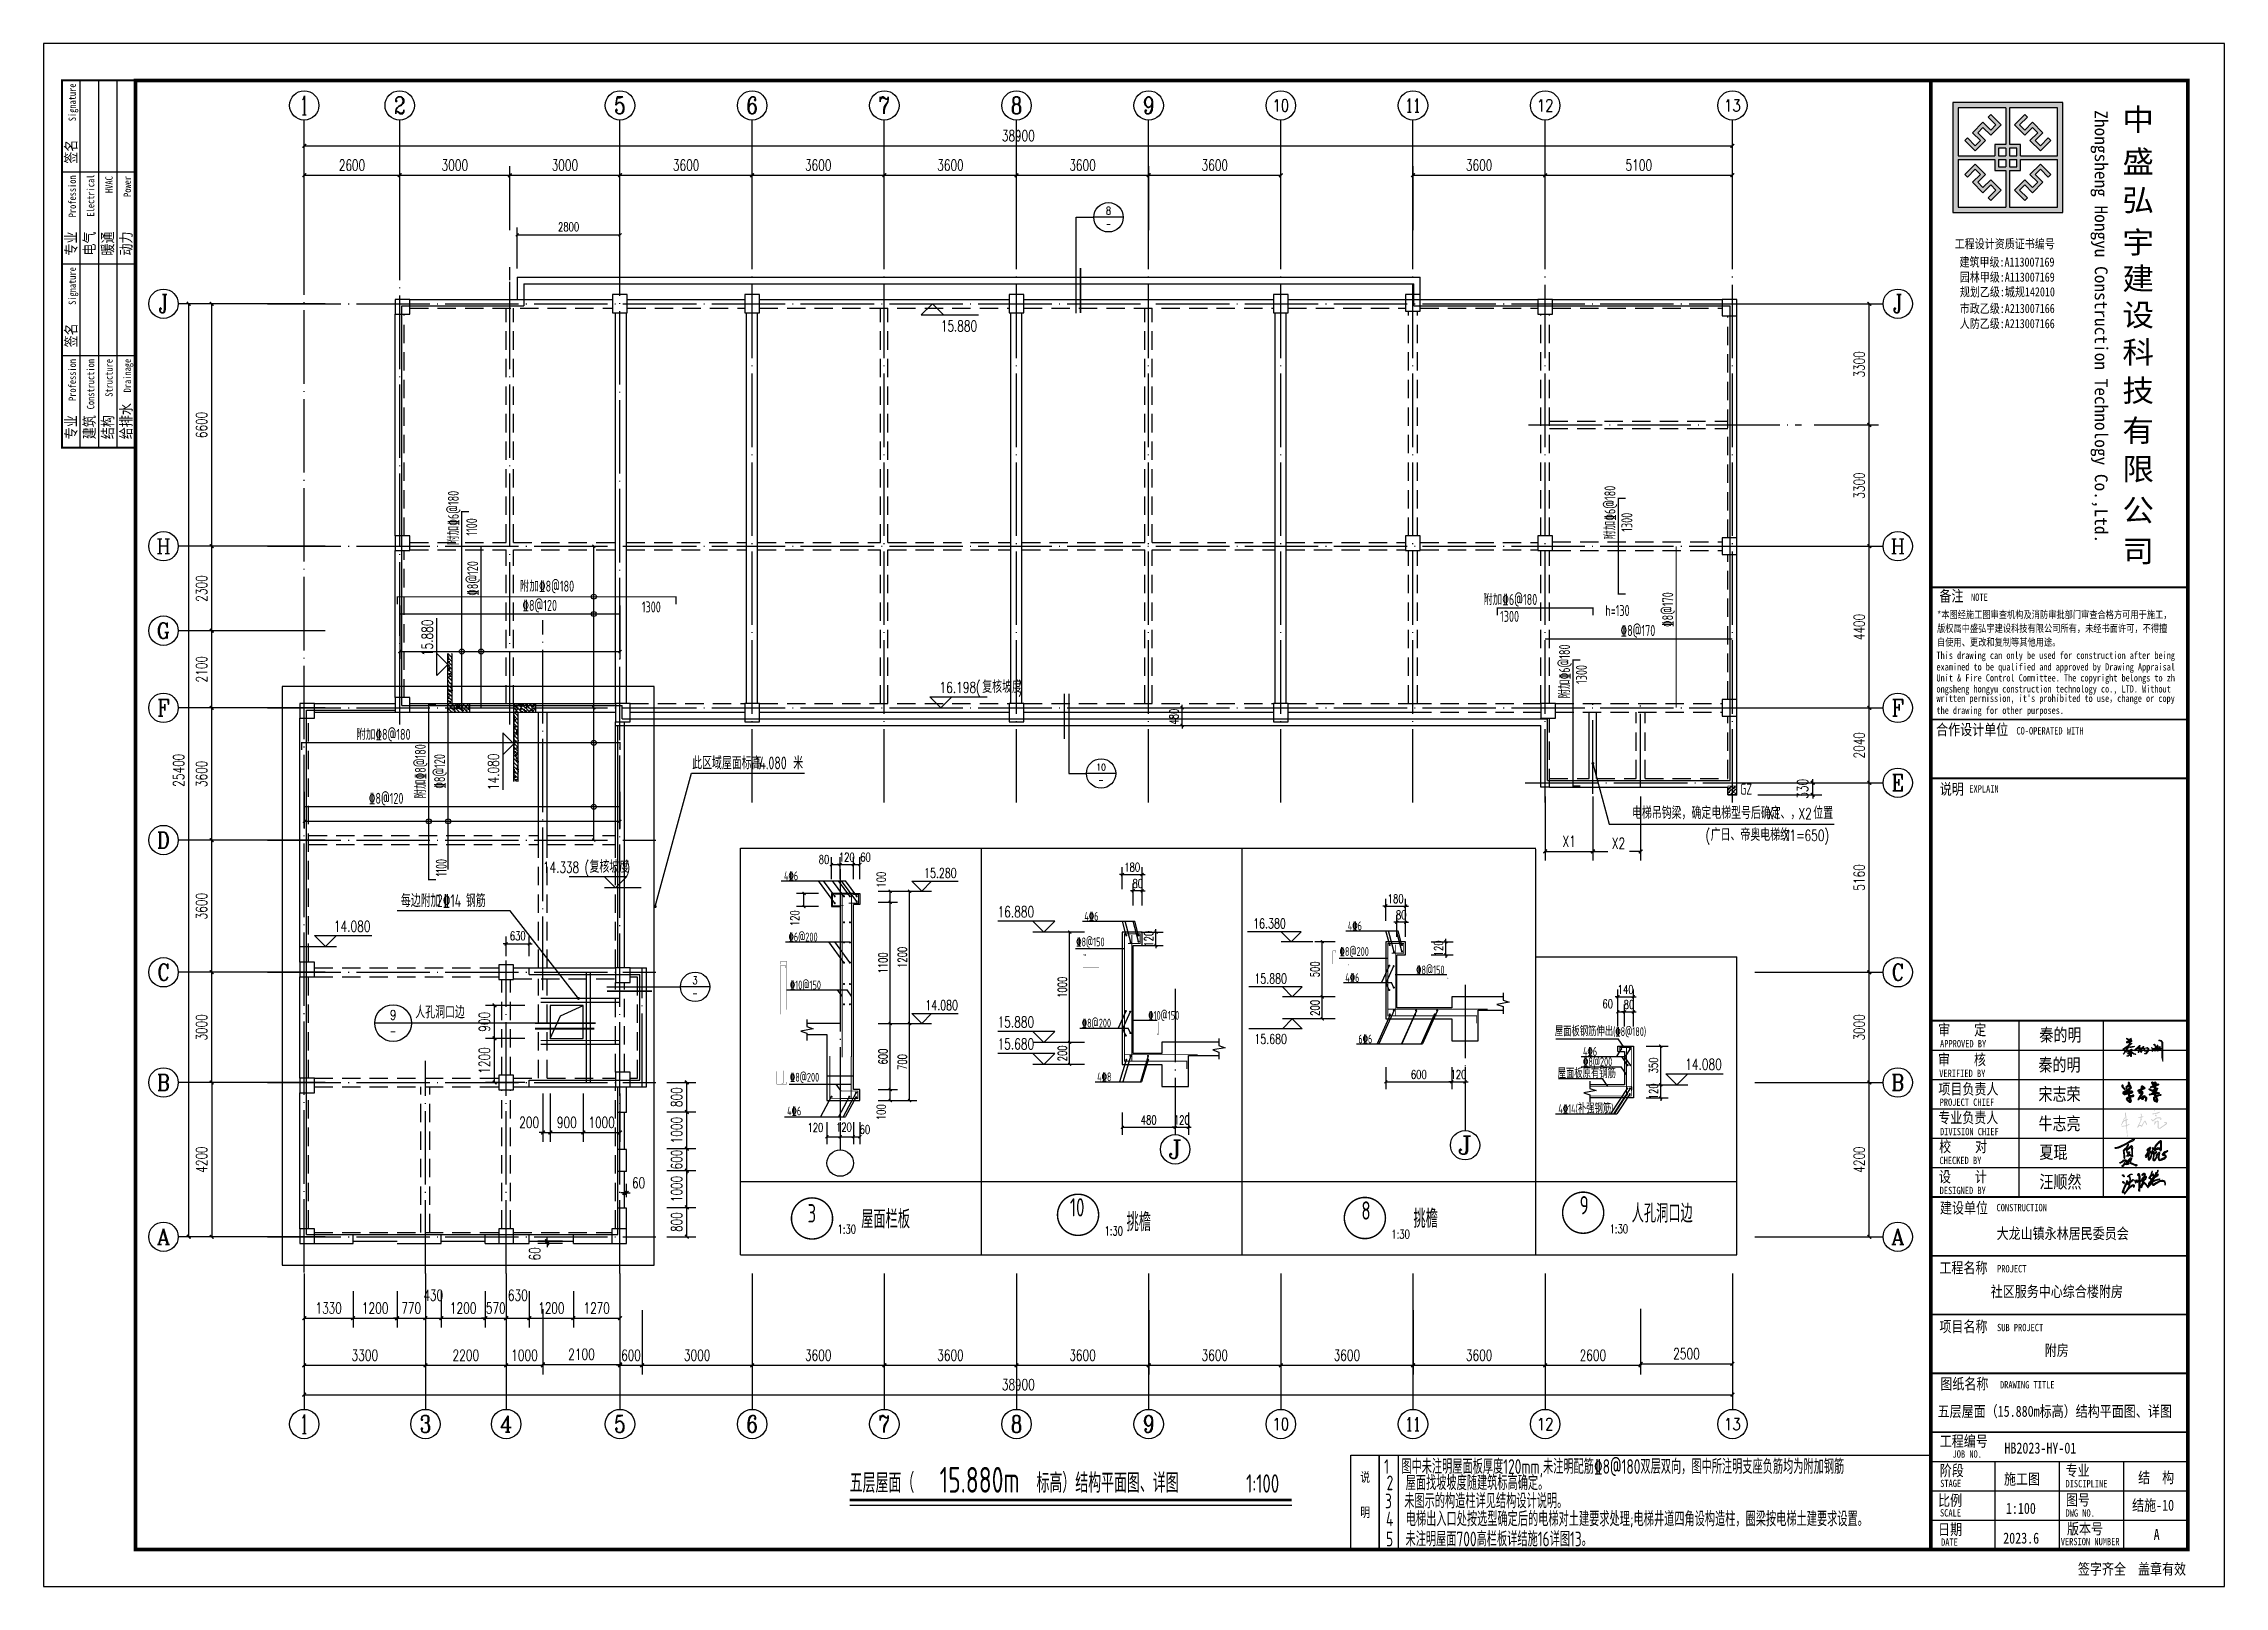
# Model space of a CAD drawing. Extents: x 1051052 to 1482120, y -981644 to -673261.
# Drawn here: x 1292358 to 1351758, y -924648 to -882648 of the extents above; entities that cross this region are included whole.
import ezdxf
from ezdxf.enums import TextEntityAlignment as Align

# ---------------------------------------------------------------- set-up
doc = ezdxf.new("R2010")
doc.units = 0
doc.header["$LTSCALE"] = 1000
doc.header["$MEASUREMENT"] = 0
doc.linetypes.add('DOTE', pattern=[2.42, 2, -0.2, 0.02, -0.2])
doc.linetypes.add('线型3', pattern=[750, 500, -250])
for name, color, linetype in [('A-Fixt', 81, 'Continuous'), ('AXIS', 3, 'Continuous'), ('AXIS_TEXT', 7, 'Continuous'), ('DIM_ELEV', 3, 'Continuous'), ('DIM_IDEN', 3, 'Continuous'), ('DIM_LEAD', 3, 'Continuous'), ('DIM_SYMB', 3, 'Continuous'), ('DOTE', 1, 'DOTE'), ('PUB_DIM', 3, 'Continuous'), ('PUB_TEXT', 7, 'Continuous'), ('PUB_WALL', 9, 'Continuous'), ('Q', 7, 'Continuous'), ('TK', 142, 'Continuous'), ('XM', 7, 'Continuous'), ('剖面钢筋', 1, 'Continuous'), ('填充', 8, 'Continuous')]:
    doc.layers.add(name, color=color, linetype=linetype)
for name, color, linetype, lineweight in [('BEAM', 4, 'Continuous', 25), ('BEAM-DASH', 4, '线型3', 25), ('COLU', 2, 'Continuous', 30), ('DIM', 3, 'Continuous', 25), ('HOLE', 7, 'Continuous', 25), ('TAB', 7, 'Continuous', 25), ('TEXT', 7, 'Continuous', 25), ('TITLE', 7, 'Continuous', 25), ('楼板正筋文字', 7, 'Continuous', 18), ('楼板正筋钢筋', 14, 'Continuous', 35), ('楼板负筋文字', 7, 'Continuous', 18), ('楼板负筋标注', 84, 'Continuous', 18), ('楼板负筋钢筋', 1, 'Continuous', 35)]:
    doc.layers.add(name, color=color, linetype=linetype, lineweight=lineweight)
doc.styles.add('_TCH_AXIS', font='COMPLEX', dxfattribs={"bigfont": 'GBCBIG'})
doc.styles.add('_TCH_DIM', font='SIMPLEX', dxfattribs={"bigfont": 'GBCBIG'})
doc.styles.add('_TCH_DIM_T3', font='SIMPLEX', dxfattribs={"width": 0.705882, "bigfont": 'GBCBIG'})
doc.styles.add('_TCH_LABEL', font='COMPLEX', dxfattribs={"bigfont": 'GBCBIG'})
doc.styles.add('COMPLEX', font='COMPLEX')
doc.styles.add('FromPkpm', font='Pkpmeng', dxfattribs={"width": 0.7, "bigfont": 'hztxt'})
doc.styles.add('HYZT1', font='', dxfattribs={"width": 0.8})
doc.styles.add('HYZT2', font='simhei_0.ttf', dxfattribs={"width": 0.8})
doc.styles.get("Standard").update_dxf_attribs({"font": 'tssdeng.shx', "width": 0.7, "bigfont": '0hztxt.shx'})
doc.styles.add('TSSD_Norm', font='Tssdeng.shx', dxfattribs={"width": 0.7, "bigfont": 'hztxt.shx'})
doc.styles.add('TSSD_Num', font='Tssdeng.shx', dxfattribs={"width": 0.7, "bigfont": 'hztxt.shx'})
doc.styles.get('HYZT1').set_extended_font_data('SimSun')
doc.dimstyles.new('_TCH_ARCH&&100', dxfattribs={"dimtxt": 297.5, "dimasz": 100, "dimexe": 250, "dimexo": 300, "dimgap": 126.25, "dimtad": 1, "dimdec": 0, "dimzin": 0, "dimdsep": 46, "dimtxsty": '_TCH_DIM_T3', "dimblk": 'ARCHTICK', "dimcen": 0.09, "dimclrt": 7, "dimazin": 2, "dimtfac": 1, "dimtdec": 0, "dimtix": 1, "dimtmove": 2, "dimatfit": 3, "dimfxl": 0, "dimtolj": 1, "dimtzin": 0, "dimarcsym": 0})
doc.dimstyles.new('_TCH_ARCH&&80', dxfattribs={"dimtxt": 238, "dimasz": 80, "dimexe": 200, "dimexo": 240, "dimgap": 101, "dimtad": 1, "dimdec": 0, "dimzin": 0, "dimdsep": 46, "dimtxsty": '_TCH_DIM_T3', "dimblk": 'ARCHTICK', "dimcen": 0.09, "dimclrt": 7, "dimazin": 2, "dimtfac": 1, "dimtdec": 0, "dimtix": 1, "dimtmove": 2, "dimatfit": 3, "dimfxl": 0, "dimtolj": 1, "dimtzin": 0, "dimarcsym": 0})
doc.dimstyles.new('TCH-30--80', dxfattribs={"dimtxt": 238, "dimasz": 80, "dimexe": 200, "dimexo": 240, "dimgap": 80, "dimtad": 1, "dimdec": 0, "dimlfac": 0.333333, "dimzin": 0, "dimdsep": 46, "dimtxsty": '_TCH_DIM_T3', "dimblk": 'ARCHTICK', "dimcen": 0.09, "dimclrt": 7, "dimazin": 2, "dimtfac": 1, "dimtdec": 0, "dimtix": 1, "dimtmove": 2, "dimatfit": 3, "dimfxl": 0, "dimtolj": 1, "dimtzin": 0, "dimarcsym": 0})

msp = doc.modelspace()

# ---------------------------------------------------------------- texts
at = {"layer": 'AXIS_TEXT', "style": '_TCH_AXIS', "width": 1.545455}
for p, p2 in [((1322979.074, -912998.658), (1323381.358, -912998.658)), ((1330875.182, -912885.906), (1331277.466, -912885.906))]:
    msp.add_text('J', height=496.939, dxfattribs=at).set_placement(p, p2, align=Align.FIT)
at = {"layer": 'DIM', "style": 'FromPkpm', "width": 0.7}
msp.add_text('h=130', height=300, dxfattribs=at).set_placement((1334895.539, -898081.148), align=Align.MIDDLE_LEFT)
at = {"layer": 'PUB_DIM', "style": '_TCH_DIM', "width": 0.705882}
for s, p in [('16.380', (1325303.57, -906737.046)), ('15.880', (1325335.687, -908235.376)), ('15.680', (1325335.687, -909878.046))]:
    msp.add_text(s, height=267.75, dxfattribs=at).set_placement(p)
at = {"layer": 'PUB_TEXT', "color": 7, "style": '_TCH_LABEL'}
for s, height, p, p2 in [('8', 208.805, (1321294.302, -887301.986), (1321433.505, -887301.986)), ('10', 184.7928, (1321034.044, -902439.747), (1321289.234, -902439.747)), ('3', 208.805, (1310033.986, -908251.785), (1310173.189, -908251.785)), ('9', 261.007, (1301791.012, -909220.448), (1301965.016, -909220.448))]:
    msp.add_text(s, height=height, dxfattribs=at).set_placement(p, p2, align=Align.FIT)
at = {"layer": 'PUB_TEXT', "color": 7, "style": '_TCH_LABEL', "width": 0.777778}
for height, p, p2 in [(208.805, (1321294.302, -887658.866), (1321433.505, -887658.866)), (208.805, (1321092.037, -902800.314), (1321231.241, -902800.314)), (208.805, (1310033.986, -908608.664), (1310173.189, -908608.664)), (261.007, (1301791.012, -909666.548), (1301965.016, -909666.548))]:
    msp.add_text('-', height=height, dxfattribs=at).set_placement(p, p2, align=Align.FIT)
at = {"layer": 'PUB_TEXT', "color": 7}
for s, height, style, width, p in [('15.880', 297.5, '_TCH_DIM', 0.705882, (1316795.673, -890485.289)), ('16.198(', 297.5, '_TCH_DIM', 0.705882, (1316764.623, -900325.289)), (')', 297.5, '_TCH_DIM', 0.705882, (1318907.602, -900325.289)), ('此区域屋面标高', 350, 'FromPkpm', 0.7, (1310025.426, -902405.586)), ('14.080', 350, 'FromPkpm', 0.7, (1311740.426, -902405.586)), ('米', 350, 'FromPkpm', 0.7, (1312776.964, -902405.586)), ('X1', 297.5, '_TCH_DIM', 0.705882, (1339308.629, -903758.941)), ('X2', 297.5, '_TCH_DIM', 0.705882, (1340160.119, -903758.941)), ('(', 297.5, '_TCH_DIM', 0.705882, (1337625.863, -904352.895)), ('X1=650)', 297.5, '_TCH_DIM', 0.705882, (1339731.821, -904352.895)), ('14.338', 297.5, '_TCH_DIM', 0.705882, (1305957.602, -905221.982)), ('(', 297.5, '_TCH_DIM', 0.705882, (1307087.602, -905221.982)), (')', 297.5, '_TCH_DIM', 0.705882, (1308210.58, -905221.982)), ('每边附加', 350, 'FromPkpm', 0.7, (1302090.458, -906154.007)), ('2%%13214', 350, 'FromPkpm', 0.7, (1303070.458, -906154.007)), ('钢筋', 350, 'FromPkpm', 0.7, (1303861.997, -906154.007)), ('16.880', 297.5, '_TCH_DIM', 0.705882, (1318345.709, -906432.082)), ('14.080', 297.5, '_TCH_DIM', 0.705882, (1300267.602, -906827.065)), ('15.880', 297.5, '_TCH_DIM', 0.705882, (1318345.709, -909433.412)), ('15.680', 297.5, '_TCH_DIM', 0.705882, (1318345.709, -910032.082)), ('14.080', 297.5, '_TCH_DIM', 0.705882, (1337075.202, -910585.667))]:
    msp.add_text(s, height=height, dxfattribs=dict(at, style=style, width=width)).set_placement(p)
at = {"layer": 'PUB_TEXT', "color": 7, "style": '_TCH_DIM', "width": 0.705882}
for s, p in [('15.880', (1302960.481, -899318.878)), ('14.080', (1304760.481, -902967.324))]:
    msp.add_text(s, height=297.5, rotation=90, dxfattribs=at).set_placement(p)
at = {"layer": 'PUB_TEXT', "color": 7, "style": '_TCH_DIM'}
for s, height, p in [('复核坡度', 337.5887, (1317924.623, -900325.289)), ('电梯吊钩梁，确定电梯型号后确定', 337.58865, (1335622.459, -903758.941)), ('位置', 337.5887, (1340560.119, -903758.941)), ('广日、帝奥电梯约', 337.5887, (1337765.863, -904352.895)), ('、，', 337.5887, (1339668.629, -903758.941)), ('复核坡度', 337.5887, (1307227.602, -905221.982)), ('人孔洞口边', 337.5887, (1302483.014, -909185.654))]:
    msp.add_text(s, height=height, dxfattribs=at).set_placement(p)
at = {"layer": 'PUB_TEXT'}
for s, height, style, width, p in [('4%%1326', 240, 'TSSD_Norm', 0.7, (1312525.49, -905425.55)), ('4%%1326', 240, 'TSSD_Norm', 0.7, (1320706.124, -906524.65)), ('%%1326@200', 240, 'TSSD_Norm', 0.7, (1312649.262, -907088.844)), ('%%1328@150', 240, 'TSSD_Norm', 0.7, (1320483.555, -907223.044)), ('4%%1326', 240, 'TSSD_Norm', 0.7, (1327882.232, -906786.115)), ('%%1328@200', 240, 'TSSD_Norm', 0.7, (1327659.663, -907484.508)), ('%%13210@150', 240, 'TSSD_Norm', 0.7, (1312687.9, -908395.782)), ('4%%1326', 240, 'TSSD_Norm', 0.7, (1327813.1, -908194.714)), ('%%1328@150', 240, 'TSSD_Norm', 0.7, (1329743.47, -907985.771)), ('%%1328@200', 240, 'TSSD_Norm', 0.7, (1320636.992, -909433.249)), ('%%13210@150', 240, 'TSSD_Norm', 0.7, (1322447.362, -909224.307)), ('屋面板钢筋伸出(%%1328@180)', 240, 'TSSD_Norm', 0.7, (1333520.354, -909665.817)), ('6%%1326', 240, 'TSSD_Norm', 0.7, (1328168.852, -909864.287)), ('4%%1326', 240, 'TSSD_Norm', 0.7, (1334288.713, -910205.589)), ('屋面板原有钢筋', 240, 'TSSD_Norm', 0.7, (1333597.644, -910809.623)), ('%%1328@200', 240, 'TSSD_Norm', 0.7, (1334288.713, -910486.066)), ('%%1328@200', 240, 'TSSD_Norm', 0.7, (1312687.74, -910907.607)), ('4%%1328', 240, 'TSSD_Norm', 0.7, (1321054.59, -910895.863)), ('4%%1326', 240, 'TSSD_Norm', 0.7, (1312610.154, -911826.81)), ('4%%13214(补强钢筋)', 240, 'TSSD_Norm', 0.7, (1333616.903, -911765.494)), ('1:30', 238, '_TCH_DIM', 0.705882, (1313983.441, -915041.175)), ('1:30', 238, '_TCH_DIM', 0.705882, (1321254.96, -915092.661)), ('1:30', 238, '_TCH_DIM', 0.705882, (1329067.537, -915180.023)), ('1:30', 238, '_TCH_DIM', 0.705882, (1335012.961, -915035.657))]:
    msp.add_text(s, height=height, dxfattribs=dict(at, style=style, width=width)).set_placement(p)
at = {"layer": 'PUB_TEXT', "color": 0, "style": '_TCH_DIM', "width": 0.705882}
for s, p in [('15.280', (1316338.479, -905359.209)), ('14.080', (1316374.479, -908959.356))]:
    msp.add_text(s, height=267.75, dxfattribs=at).set_placement(p)
at = {"layer": 'PUB_TEXT', "width": 0.7}
for s, p in [('10', (1320313.054, -914728.969)), ('8', (1328251.699, -914816.33)), ('9', (1334197.122, -914671.965)), ('3', (1313166.12, -914892.972))]:
    msp.add_text(s, height=500, dxfattribs=at).set_placement(p, align=Align.BOTTOM_LEFT)
for s, p in [('屋面栏板', (1314627.767, -914902.691)), ('挑檐', (1321856.769, -914980.158)), ('挑檐', (1329669.346, -914887.616)), ('人孔洞口边', (1335614.77, -914743.251))]:
    msp.add_text(s, height=500, dxfattribs=at).set_placement(p)
at = {"layer": 'PUB_TEXT', "color": 7, "width": 0.7}
for s, height, p in [('五层屋面（', 529.1339, (1314314.673, -922097.762)), ('15.880m', 700, (1316764.673, -922097.762)), ('标高）结构平面图、详图', 529.13386, (1319403.135, -922097.762)), ('1:100', 500, (1325112.82, -922097.762))]:
    msp.add_text(s, height=height, dxfattribs=at).set_placement(p)
at = {"layer": 'TEXT', "style": 'TSSD_Num', "width": 0.69386}
msp.add_text('1  图中未注明屋面板厚度120mm,未注明配筋%%1328@180双层双向，图中所注明支座负筋均为附加钢筋', height=400, dxfattribs=at).set_placement((1328870.828, -921185.396), align=Align.TOP_LEFT)
for s, p in [('2  屋面找坡坡度随建筑标高确定。     ', (1328939.981, -922029.286)), ('3  未图示的构造柱详见结构设计说明。', (1328896.279, -922522.603)), ('4  电梯出入口处按选型确定后的电梯对土建要求处理;电梯井道四角设构造柱，圈梁按电梯土建要求设置。', (1328924.449, -923012.104)), ('5  未注明屋面700高栏板详结施16详图13。', (1328924.449, -923558.008))]:
    msp.add_text(s, height=400, dxfattribs=at).set_placement(p)
at = {"layer": 'TITLE', "style": 'FromPkpm', "width": 0.7}
for s, p in [('GZ', (1338566.378, -902793.026)), ('说', (1328224.974, -921532.017)), ('明', (1328224.974, -922490.675))]:
    msp.add_text(s, height=300, dxfattribs=at).set_placement(p, align=Align.TOP_LEFT)
at = {"layer": 'XM', "style": 'HYZT1', "width": 0.8}
for s, p in [('五层屋面（15.880m标高）结构平面图、详图', (1343947.037, -920031.189)), ('结施-10', (1349243.807, -922588.461))]:
    msp.add_text(s, height=300, dxfattribs=at).set_placement(p)
at = {"layer": '楼板正筋文字', "lineweight": 25, "style": 'FromPkpm', "width": 0.7}
for s, p in [('%%1328@120', (1304194.331, -897680.442)), ('%%1328@170', (1336745.602, -898530.29)), ('%%1328@120', (1303295.45, -902932.826))]:
    msp.add_text(s, height=300, rotation=90, dxfattribs=at).set_placement(p)
for s, p in [('%%1328@120', (1305399.352, -898092.56)), ('%%1328@170', (1335310.949, -898776.132)), ('%%1328@120', (1301216.526, -903344.944))]:
    msp.add_text(s, height=300, dxfattribs=at).set_placement(p)
at = {"layer": '楼板负筋文字', "lineweight": 25, "style": 'FromPkpm', "width": 0.7}
for s, rotation, p in [('附加%%1326@180', 90, (1303669.15, -896298.481)), ('附加%%1326@180', 90, (1335172.602, -896160.289)), ('附加%%1328@180', 359.99999817, (1305326.818, -897567.813)), ('附加%%1326@180', 90, (1333935.753, -900481.684)), ('附加%%1328@180', 359.99999817, (1300871.071, -901602.343)), ('附加%%1328@180', 90, (1302770.269, -903203.641))]:
    msp.add_text(s, height=300, rotation=rotation, dxfattribs=at).set_placement(p)
msp.add_text('附加%%1326@180', height=300, dxfattribs=at).set_placement((1331565.7, -897930.289))
at = {"layer": '楼板负筋标注', "lineweight": 25, "style": 'FromPkpm', "width": 0.7}
for s, p in [('1100', (1303868.193, -896043.461)), ('1300', (1335332.602, -895935.729)), ('1300', (1334095.753, -900080.289)), ('1100', (1303040.099, -905319.156))]:
    msp.add_text(s, height=300, rotation=90, dxfattribs=at).set_placement(p, align=Align.TOP_LEFT)
for p in [(1308653.936, -897834.126), (1332030.637, -898090.289)]:
    msp.add_text('1300', height=300, dxfattribs=at).set_placement(p, align=Align.TOP_LEFT)

# ---------------------------------------------------------------- blocks, each defined once
blk = doc.blocks.new('_ArchTick')
at = {"color": 0, "linetype": 'ByBlock', "const_width": 0.4}
blk.add_lwpolyline([(-0.5, -0.5), (0.5, 0.5)], dxfattribs=at)
blk = doc.blocks.new('*D217')
at = {"layer": 'AXIS', "color": 0, "lineweight": -2, "transparency": 16777216}
for p, q in [((1340586, -910930), (1342336, -910930)), ((1342086, -915130), (1342086, -910930)), ((1340586, -915130), (1342336, -915130))]:
    blk.add_line(p, q, dxfattribs=at)
at = {"layer": 'Defpoints', "color": 0, "transparency": 16777216}
for p in [(1339586, -910930), (1342086, -910930), (1339586, -915130)]:
    blk.add_point(p, dxfattribs=at)
at = {"layer": 'AXIS', "color": 0, "lineweight": -2, "transparency": 16777216, "xscale": 100, "yscale": 100, "zscale": 100}
for p, rotation in [((1342086, -910930), 90), ((1342086, -915130), 270)]:
    blk.add_blockref('_ArchTick', p, dxfattribs=dict(at, rotation=rotation))
at = {"layer": 'AXIS', "color": 7, "transparency": 16777216, "insert": (1341811, -913030), "char_height": 297.5, "attachment_point": 5, "rotation": 90, "style": '_TCH_DIM_T3'}
blk.add_mtext('\\A1;4200', dxfattribs=at)
blk = doc.blocks.new('*D218')
at = {"layer": 'AXIS', "color": 0, "lineweight": -2, "transparency": 16777216}
for p, q in [((1340586, -907930), (1342336, -907930)), ((1342086, -910930), (1342086, -907930)), ((1340586, -910930), (1342336, -910930))]:
    blk.add_line(p, q, dxfattribs=at)
at = {"layer": 'Defpoints', "color": 0, "transparency": 16777216}
for p in [(1339586, -907930), (1342086, -907930), (1339586, -910930)]:
    blk.add_point(p, dxfattribs=at)
at = {"layer": 'AXIS', "color": 0, "lineweight": -2, "transparency": 16777216, "xscale": 100, "yscale": 100, "zscale": 100}
for p, rotation in [((1342086, -907930), 90), ((1342086, -910930), 270)]:
    blk.add_blockref('_ArchTick', p, dxfattribs=dict(at, rotation=rotation))
at = {"layer": 'AXIS', "color": 7, "transparency": 16777216, "insert": (1341811, -909430), "char_height": 297.5, "attachment_point": 5, "rotation": 90, "style": '_TCH_DIM_T3'}
blk.add_mtext('\\A1;3000', dxfattribs=at)
blk = doc.blocks.new('*D219')
at = {"layer": 'AXIS', "color": 0, "lineweight": -2, "transparency": 16777216}
for p, q in [((1340586, -902770), (1342336, -902770)), ((1342086, -907930), (1342086, -902770)), ((1340586, -907930), (1342336, -907930))]:
    blk.add_line(p, q, dxfattribs=at)
at = {"layer": 'Defpoints', "color": 0, "transparency": 16777216}
for p in [(1339586, -902770), (1342086, -902770), (1339586, -907930)]:
    blk.add_point(p, dxfattribs=at)
at = {"layer": 'AXIS', "color": 0, "lineweight": -2, "transparency": 16777216, "xscale": 100, "yscale": 100, "zscale": 100}
for p, rotation in [((1342086, -902770), 90), ((1342086, -907930), 270)]:
    blk.add_blockref('_ArchTick', p, dxfattribs=dict(at, rotation=rotation))
at = {"layer": 'AXIS', "color": 7, "transparency": 16777216, "insert": (1341811, -905350), "char_height": 297.5, "attachment_point": 5, "rotation": 90, "style": '_TCH_DIM_T3'}
blk.add_mtext('\\A1;5160', dxfattribs=at)
blk = doc.blocks.new('*D220')
at = {"layer": 'AXIS', "color": 0, "lineweight": -2, "transparency": 16777216}
for p, q in [((1340586, -900730), (1342336, -900730)), ((1342086, -902770), (1342086, -900730)), ((1340586, -902770), (1342336, -902770))]:
    blk.add_line(p, q, dxfattribs=at)
at = {"layer": 'Defpoints', "color": 0, "transparency": 16777216}
for p in [(1339586, -900730), (1342086, -900730), (1339586, -902770)]:
    blk.add_point(p, dxfattribs=at)
at = {"layer": 'AXIS', "color": 0, "lineweight": -2, "transparency": 16777216, "xscale": 100, "yscale": 100, "zscale": 100}
for p, rotation in [((1342086, -900730), 90), ((1342086, -902770), 270)]:
    blk.add_blockref('_ArchTick', p, dxfattribs=dict(at, rotation=rotation))
at = {"layer": 'AXIS', "color": 7, "transparency": 16777216, "insert": (1341811, -901750), "char_height": 297.5, "attachment_point": 5, "rotation": 90, "style": '_TCH_DIM_T3'}
blk.add_mtext('\\A1;2040', dxfattribs=at)
blk = doc.blocks.new('*D221')
at = {"layer": 'AXIS', "color": 0, "lineweight": -2, "transparency": 16777216}
for p, q in [((1340586, -896330), (1342336, -896330)), ((1342086, -900730), (1342086, -896330)), ((1340586, -900730), (1342336, -900730))]:
    blk.add_line(p, q, dxfattribs=at)
at = {"layer": 'Defpoints', "color": 0, "transparency": 16777216}
for p in [(1339586, -896330), (1342086, -896330), (1339586, -900730)]:
    blk.add_point(p, dxfattribs=at)
at = {"layer": 'AXIS', "color": 0, "lineweight": -2, "transparency": 16777216, "xscale": 100, "yscale": 100, "zscale": 100}
for p, rotation in [((1342086, -896330), 90), ((1342086, -900730), 270)]:
    blk.add_blockref('_ArchTick', p, dxfattribs=dict(at, rotation=rotation))
at = {"layer": 'AXIS', "color": 7, "transparency": 16777216, "insert": (1341811, -898530), "char_height": 297.5, "attachment_point": 5, "rotation": 90, "style": '_TCH_DIM_T3'}
blk.add_mtext('\\A1;4400', dxfattribs=at)
blk = doc.blocks.new('*D222')
at = {"layer": 'AXIS', "color": 0, "lineweight": -2, "transparency": 16777216}
for p, q in [((1298436, -907930), (1296686, -907930)), ((1296936, -910930), (1296936, -907930)), ((1298436, -910930), (1296686, -910930))]:
    blk.add_line(p, q, dxfattribs=at)
at = {"layer": 'Defpoints', "color": 0, "transparency": 16777216}
for p in [(1296936, -907930), (1299436, -907930), (1299436, -910930)]:
    blk.add_point(p, dxfattribs=at)
at = {"layer": 'AXIS', "color": 0, "lineweight": -2, "transparency": 16777216, "xscale": 100, "yscale": 100, "zscale": 100}
for p, rotation in [((1296936, -907930), 90), ((1296936, -910930), 270)]:
    blk.add_blockref('_ArchTick', p, dxfattribs=dict(at, rotation=rotation))
at = {"layer": 'AXIS', "color": 7, "transparency": 16777216, "insert": (1296661, -909430), "char_height": 297.5, "attachment_point": 5, "rotation": 90, "style": '_TCH_DIM_T3'}
blk.add_mtext('\\A1;3000', dxfattribs=at)
blk = doc.blocks.new('*D223')
at = {"layer": 'AXIS', "color": 0, "lineweight": -2, "transparency": 16777216}
for p, q in [((1298436, -904330), (1296686, -904330)), ((1296936, -907930), (1296936, -904330)), ((1298436, -907930), (1296686, -907930))]:
    blk.add_line(p, q, dxfattribs=at)
at = {"layer": 'Defpoints', "color": 0, "transparency": 16777216}
for p in [(1296936, -904330), (1299436, -904330), (1299436, -907930)]:
    blk.add_point(p, dxfattribs=at)
at = {"layer": 'AXIS', "color": 0, "lineweight": -2, "transparency": 16777216, "xscale": 100, "yscale": 100, "zscale": 100}
for p, rotation in [((1296936, -904330), 90), ((1296936, -907930), 270)]:
    blk.add_blockref('_ArchTick', p, dxfattribs=dict(at, rotation=rotation))
at = {"layer": 'AXIS', "color": 7, "transparency": 16777216, "insert": (1296661, -906130), "char_height": 297.5, "attachment_point": 5, "rotation": 90, "style": '_TCH_DIM_T3'}
blk.add_mtext('\\A1;3600', dxfattribs=at)
blk = doc.blocks.new('*D224')
at = {"layer": 'AXIS', "color": 0, "lineweight": -2, "transparency": 16777216}
for p, q in [((1298436, -900730), (1296686, -900730)), ((1296936, -904330), (1296936, -900730)), ((1298436, -904330), (1296686, -904330))]:
    blk.add_line(p, q, dxfattribs=at)
at = {"layer": 'Defpoints', "color": 0, "transparency": 16777216}
for p in [(1296936, -900730), (1299436, -900730), (1299436, -904330)]:
    blk.add_point(p, dxfattribs=at)
at = {"layer": 'AXIS', "color": 0, "lineweight": -2, "transparency": 16777216, "xscale": 100, "yscale": 100, "zscale": 100}
for p, rotation in [((1296936, -900730), 90), ((1296936, -904330), 270)]:
    blk.add_blockref('_ArchTick', p, dxfattribs=dict(at, rotation=rotation))
at = {"layer": 'AXIS', "color": 7, "transparency": 16777216, "insert": (1296661, -902530), "char_height": 297.5, "attachment_point": 5, "rotation": 90, "style": '_TCH_DIM_T3'}
blk.add_mtext('\\A1;3600', dxfattribs=at)
blk = doc.blocks.new('*D225')
at = {"layer": 'AXIS', "color": 0, "lineweight": -2, "transparency": 16777216}
for p, q in [((1298436, -898630), (1296686, -898630)), ((1296936, -900730), (1296936, -898630)), ((1298436, -900730), (1296686, -900730))]:
    blk.add_line(p, q, dxfattribs=at)
at = {"layer": 'Defpoints', "color": 0, "transparency": 16777216}
for p in [(1296936, -898630), (1299436, -898630), (1299436, -900730)]:
    blk.add_point(p, dxfattribs=at)
at = {"layer": 'AXIS', "color": 0, "lineweight": -2, "transparency": 16777216, "xscale": 100, "yscale": 100, "zscale": 100}
for p, rotation in [((1296936, -898630), 90), ((1296936, -900730), 270)]:
    blk.add_blockref('_ArchTick', p, dxfattribs=dict(at, rotation=rotation))
at = {"layer": 'AXIS', "color": 7, "transparency": 16777216, "insert": (1296661, -899680), "char_height": 297.5, "attachment_point": 5, "rotation": 90, "style": '_TCH_DIM_T3'}
blk.add_mtext('\\A1;2100', dxfattribs=at)
blk = doc.blocks.new('*D226')
at = {"layer": 'AXIS', "color": 0, "lineweight": -2, "transparency": 16777216}
for p, q in [((1298436, -896330), (1296686, -896330)), ((1296936, -898630), (1296936, -896330)), ((1298436, -898630), (1296686, -898630))]:
    blk.add_line(p, q, dxfattribs=at)
at = {"layer": 'Defpoints', "color": 0, "transparency": 16777216}
for p in [(1296936, -896330), (1299436, -896330), (1299436, -898630)]:
    blk.add_point(p, dxfattribs=at)
at = {"layer": 'AXIS', "color": 0, "lineweight": -2, "transparency": 16777216, "xscale": 100, "yscale": 100, "zscale": 100}
for p, rotation in [((1296936, -896330), 90), ((1296936, -898630), 270)]:
    blk.add_blockref('_ArchTick', p, dxfattribs=dict(at, rotation=rotation))
at = {"layer": 'AXIS', "color": 7, "transparency": 16777216, "insert": (1296661, -897480), "char_height": 297.5, "attachment_point": 5, "rotation": 90, "style": '_TCH_DIM_T3'}
blk.add_mtext('\\A1;2300', dxfattribs=at)
blk = doc.blocks.new('*D227')
at = {"layer": 'AXIS', "color": 0, "lineweight": -2, "transparency": 16777216}
for p, q in [((1297811, -889730), (1296061, -889730)), ((1296311, -915130), (1296311, -889730)), ((1297811, -915130), (1296061, -915130))]:
    blk.add_line(p, q, dxfattribs=at)
at = {"layer": 'Defpoints', "color": 0, "transparency": 16777216}
for p in [(1296311, -889730), (1299458, -889730), (1299458, -915130)]:
    blk.add_point(p, dxfattribs=at)
at = {"layer": 'AXIS', "color": 0, "lineweight": -2, "transparency": 16777216, "xscale": 100, "yscale": 100, "zscale": 100}
for p, rotation in [((1296311, -889730), 90), ((1296311, -915130), 270)]:
    blk.add_blockref('_ArchTick', p, dxfattribs=dict(at, rotation=rotation))
at = {"layer": 'AXIS', "color": 7, "transparency": 16777216, "insert": (1296036, -902430), "char_height": 297.5, "attachment_point": 5, "rotation": 90, "style": '_TCH_DIM_T3'}
blk.add_mtext('\\A1;25400', dxfattribs=at)
blk = doc.blocks.new('*D228')
at = {"layer": 'AXIS', "color": 0, "lineweight": -2, "transparency": 16777216}
for p, q in [((1299458, -887730), (1299458, -885980)), ((1299458, -886230), (1302058, -886230)), ((1302058, -887730), (1302058, -885980))]:
    blk.add_line(p, q, dxfattribs=at)
at = {"layer": 'Defpoints', "color": 0, "transparency": 16777216}
for p in [(1302058, -886230), (1299458, -888730), (1302058, -888730)]:
    blk.add_point(p, dxfattribs=at)
at = {"layer": 'AXIS', "color": 0, "lineweight": -2, "transparency": 16777216, "xscale": 100, "yscale": 100, "zscale": 100, "rotation": 180}
blk.add_blockref('_ArchTick', (1299458, -886230), dxfattribs=at)
at = {"layer": 'AXIS', "color": 0, "lineweight": -2, "transparency": 16777216, "xscale": 100, "yscale": 100, "zscale": 100}
blk.add_blockref('_ArchTick', (1302058, -886230), dxfattribs=at)
at = {"layer": 'AXIS', "color": 7, "transparency": 16777216, "insert": (1300758, -885955), "char_height": 297.5, "attachment_point": 5, "style": '_TCH_DIM_T3'}
blk.add_mtext('\\A1;2600', dxfattribs=at)
blk = doc.blocks.new('*D229')
at = {"layer": 'AXIS', "color": 0, "lineweight": -2, "transparency": 16777216}
for p, q in [((1302058, -887730), (1302058, -885980)), ((1302058, -886230), (1305058, -886230)), ((1305058, -887730), (1305058, -885980))]:
    blk.add_line(p, q, dxfattribs=at)
at = {"layer": 'Defpoints', "color": 0, "transparency": 16777216}
for p in [(1305058, -886230), (1302058, -888730), (1305058, -888730)]:
    blk.add_point(p, dxfattribs=at)
at = {"layer": 'AXIS', "color": 0, "lineweight": -2, "transparency": 16777216, "xscale": 100, "yscale": 100, "zscale": 100}
for p, rotation in [((1302058, -886230), 179.9998562589051), ((1305058, -886230), 359.9998562589051)]:
    blk.add_blockref('_ArchTick', p, dxfattribs=dict(at, rotation=rotation))
at = {"layer": 'AXIS', "color": 7, "transparency": 16777216, "insert": (1303558, -885955), "char_height": 297.5, "attachment_point": 5, "rotation": 359.99986, "style": '_TCH_DIM_T3'}
blk.add_mtext('\\A1;3000', dxfattribs=at)
blk = doc.blocks.new('*D230')
at = {"layer": 'AXIS', "color": 0, "lineweight": -2, "transparency": 16777216}
for p, q in [((1308058, -887730), (1308058, -885980)), ((1308058, -886230), (1311658, -886230)), ((1311658, -887730), (1311658, -885980))]:
    blk.add_line(p, q, dxfattribs=at)
at = {"layer": 'Defpoints', "color": 0, "transparency": 16777216}
for p in [(1311658, -886230), (1308058, -888610), (1311658, -888610)]:
    blk.add_point(p, dxfattribs=at)
at = {"layer": 'AXIS', "color": 0, "lineweight": -2, "transparency": 16777216, "xscale": 100, "yscale": 100, "zscale": 100, "rotation": 180}
blk.add_blockref('_ArchTick', (1308058, -886230), dxfattribs=at)
at = {"layer": 'AXIS', "color": 0, "lineweight": -2, "transparency": 16777216, "xscale": 100, "yscale": 100, "zscale": 100}
blk.add_blockref('_ArchTick', (1311658, -886230), dxfattribs=at)
at = {"layer": 'AXIS', "color": 7, "transparency": 16777216, "insert": (1309858, -885955), "char_height": 297.5, "attachment_point": 5, "style": '_TCH_DIM_T3'}
blk.add_mtext('\\A1;3600', dxfattribs=at)
blk = doc.blocks.new('*D231')
at = {"layer": 'AXIS', "color": 0, "lineweight": -2, "transparency": 16777216}
for p, q in [((1311658, -887730), (1311658, -885980)), ((1311658, -886230), (1315258, -886230)), ((1315258, -887730), (1315258, -885980))]:
    blk.add_line(p, q, dxfattribs=at)
at = {"layer": 'Defpoints', "color": 0, "transparency": 16777216}
for p in [(1315258, -886230), (1311658, -888610), (1315258, -888610)]:
    blk.add_point(p, dxfattribs=at)
at = {"layer": 'AXIS', "color": 0, "lineweight": -2, "transparency": 16777216, "xscale": 100, "yscale": 100, "zscale": 100, "rotation": 180}
blk.add_blockref('_ArchTick', (1311658, -886230), dxfattribs=at)
at = {"layer": 'AXIS', "color": 0, "lineweight": -2, "transparency": 16777216, "xscale": 100, "yscale": 100, "zscale": 100}
blk.add_blockref('_ArchTick', (1315258, -886230), dxfattribs=at)
at = {"layer": 'AXIS', "color": 7, "transparency": 16777216, "insert": (1313458, -885955), "char_height": 297.5, "attachment_point": 5, "style": '_TCH_DIM_T3'}
blk.add_mtext('\\A1;3600', dxfattribs=at)
blk = doc.blocks.new('*D232')
at = {"layer": 'AXIS', "color": 0, "lineweight": -2, "transparency": 16777216}
for p, q in [((1315258, -887730), (1315258, -885980)), ((1315258, -886230), (1318858, -886230)), ((1318858, -887730), (1318858, -885980))]:
    blk.add_line(p, q, dxfattribs=at)
at = {"layer": 'Defpoints', "color": 0, "transparency": 16777216}
for p in [(1318858, -886230), (1315258, -888610), (1318858, -888610)]:
    blk.add_point(p, dxfattribs=at)
at = {"layer": 'AXIS', "color": 0, "lineweight": -2, "transparency": 16777216, "xscale": 100, "yscale": 100, "zscale": 100, "rotation": 180}
blk.add_blockref('_ArchTick', (1315258, -886230), dxfattribs=at)
at = {"layer": 'AXIS', "color": 0, "lineweight": -2, "transparency": 16777216, "xscale": 100, "yscale": 100, "zscale": 100}
blk.add_blockref('_ArchTick', (1318858, -886230), dxfattribs=at)
at = {"layer": 'AXIS', "color": 7, "transparency": 16777216, "insert": (1317058, -885955), "char_height": 297.5, "attachment_point": 5, "style": '_TCH_DIM_T3'}
blk.add_mtext('\\A1;3600', dxfattribs=at)
blk = doc.blocks.new('*D233')
at = {"layer": 'AXIS', "color": 0, "lineweight": -2, "transparency": 16777216}
for p, q in [((1318858, -887730), (1318858, -885980)), ((1318858, -886230), (1322458, -886230)), ((1322458, -887730), (1322458, -885980))]:
    blk.add_line(p, q, dxfattribs=at)
at = {"layer": 'Defpoints', "color": 0, "transparency": 16777216}
for p in [(1322458, -886230), (1318858, -888610), (1322458, -888610)]:
    blk.add_point(p, dxfattribs=at)
at = {"layer": 'AXIS', "color": 0, "lineweight": -2, "transparency": 16777216, "xscale": 100, "yscale": 100, "zscale": 100, "rotation": 180}
blk.add_blockref('_ArchTick', (1318858, -886230), dxfattribs=at)
at = {"layer": 'AXIS', "color": 0, "lineweight": -2, "transparency": 16777216, "xscale": 100, "yscale": 100, "zscale": 100}
blk.add_blockref('_ArchTick', (1322458, -886230), dxfattribs=at)
at = {"layer": 'AXIS', "color": 7, "transparency": 16777216, "insert": (1320658, -885955), "char_height": 297.5, "attachment_point": 5, "style": '_TCH_DIM_T3'}
blk.add_mtext('\\A1;3600', dxfattribs=at)
blk = doc.blocks.new('*D234')
at = {"layer": 'AXIS', "color": 0, "lineweight": -2, "transparency": 16777216}
for p, q in [((1322458, -887730), (1322458, -885980)), ((1322458, -886230), (1326058, -886230)), ((1326058, -887730), (1326058, -885980))]:
    blk.add_line(p, q, dxfattribs=at)
at = {"layer": 'Defpoints', "color": 0, "transparency": 16777216}
for p in [(1326058, -886230), (1322458, -888610), (1326058, -888610)]:
    blk.add_point(p, dxfattribs=at)
at = {"layer": 'AXIS', "color": 0, "lineweight": -2, "transparency": 16777216, "xscale": 100, "yscale": 100, "zscale": 100, "rotation": 180}
blk.add_blockref('_ArchTick', (1322458, -886230), dxfattribs=at)
at = {"layer": 'AXIS', "color": 0, "lineweight": -2, "transparency": 16777216, "xscale": 100, "yscale": 100, "zscale": 100}
blk.add_blockref('_ArchTick', (1326058, -886230), dxfattribs=at)
at = {"layer": 'AXIS', "color": 7, "transparency": 16777216, "insert": (1324258, -885955), "char_height": 297.5, "attachment_point": 5, "style": '_TCH_DIM_T3'}
blk.add_mtext('\\A1;3600', dxfattribs=at)
blk = doc.blocks.new('*D235')
at = {"layer": 'AXIS', "color": 0, "lineweight": -2, "transparency": 16777216}
for p, q in [((1329658, -887730), (1329658, -885980)), ((1329658, -886230), (1333258, -886230)), ((1333258, -887730), (1333258, -885980))]:
    blk.add_line(p, q, dxfattribs=at)
at = {"layer": 'Defpoints', "color": 0, "transparency": 16777216}
for p in [(1333258, -886230), (1329658, -888730), (1333258, -888730)]:
    blk.add_point(p, dxfattribs=at)
at = {"layer": 'AXIS', "color": 0, "lineweight": -2, "transparency": 16777216, "xscale": 100, "yscale": 100, "zscale": 100, "rotation": 180}
blk.add_blockref('_ArchTick', (1329658, -886230), dxfattribs=at)
at = {"layer": 'AXIS', "color": 0, "lineweight": -2, "transparency": 16777216, "xscale": 100, "yscale": 100, "zscale": 100}
blk.add_blockref('_ArchTick', (1333258, -886230), dxfattribs=at)
at = {"layer": 'AXIS', "color": 7, "transparency": 16777216, "insert": (1331458, -885955), "char_height": 297.5, "attachment_point": 5, "style": '_TCH_DIM_T3'}
blk.add_mtext('\\A1;3600', dxfattribs=at)
blk = doc.blocks.new('*D236')
at = {"layer": 'AXIS', "color": 0, "lineweight": -2, "transparency": 16777216}
for p, q in [((1333258, -887730), (1333258, -885980)), ((1333258, -886230), (1338358, -886230)), ((1338358, -887730), (1338358, -885980))]:
    blk.add_line(p, q, dxfattribs=at)
at = {"layer": 'Defpoints', "color": 0, "transparency": 16777216}
for p in [(1338358, -886230), (1333258, -888730), (1338358, -888730)]:
    blk.add_point(p, dxfattribs=at)
at = {"layer": 'AXIS', "color": 0, "lineweight": -2, "transparency": 16777216, "xscale": 100, "yscale": 100, "zscale": 100, "rotation": 180}
blk.add_blockref('_ArchTick', (1333258, -886230), dxfattribs=at)
at = {"layer": 'AXIS', "color": 0, "lineweight": -2, "transparency": 16777216, "xscale": 100, "yscale": 100, "zscale": 100}
blk.add_blockref('_ArchTick', (1338358, -886230), dxfattribs=at)
at = {"layer": 'AXIS', "color": 7, "transparency": 16777216, "insert": (1335808, -885955), "char_height": 297.5, "attachment_point": 5, "style": '_TCH_DIM_T3'}
blk.add_mtext('\\A1;5100', dxfattribs=at)
blk = doc.blocks.new('*D237')
at = {"layer": 'AXIS', "color": 0, "lineweight": -2, "transparency": 16777216}
for p, q in [((1299458, -886930), (1299458, -885180)), ((1299458, -885430), (1338358, -885430)), ((1338358, -886930), (1338358, -885180))]:
    blk.add_line(p, q, dxfattribs=at)
at = {"layer": 'Defpoints', "color": 0, "transparency": 16777216}
for p in [(1338358, -885430), (1299458, -888730), (1338358, -888730)]:
    blk.add_point(p, dxfattribs=at)
at = {"layer": 'AXIS', "color": 0, "lineweight": -2, "transparency": 16777216, "xscale": 100, "yscale": 100, "zscale": 100, "rotation": 180}
blk.add_blockref('_ArchTick', (1299458, -885430), dxfattribs=at)
at = {"layer": 'AXIS', "color": 0, "lineweight": -2, "transparency": 16777216, "xscale": 100, "yscale": 100, "zscale": 100}
blk.add_blockref('_ArchTick', (1338358, -885430), dxfattribs=at)
at = {"layer": 'AXIS', "color": 7, "transparency": 16777216, "insert": (1318908, -885155), "char_height": 297.5, "attachment_point": 5, "style": '_TCH_DIM_T3'}
blk.add_mtext('\\A1;38900', dxfattribs=at)
blk = doc.blocks.new('*D238')
at = {"layer": 'AXIS', "color": 0, "lineweight": -2, "transparency": 16777216}
for p, q in [((1299458, -917130), (1299458, -918880)), ((1302758, -917130), (1302758, -918880)), ((1299458, -918630), (1302758, -918630))]:
    blk.add_line(p, q, dxfattribs=at)
at = {"layer": 'Defpoints', "color": 0, "transparency": 16777216}
for p in [(1299458, -916130), (1302758, -916130), (1302758, -918630)]:
    blk.add_point(p, dxfattribs=at)
at = {"layer": 'AXIS', "color": 0, "lineweight": -2, "transparency": 16777216, "xscale": 100, "yscale": 100, "zscale": 100, "rotation": 180}
blk.add_blockref('_ArchTick', (1299458, -918630), dxfattribs=at)
at = {"layer": 'AXIS', "color": 0, "lineweight": -2, "transparency": 16777216, "xscale": 100, "yscale": 100, "zscale": 100}
blk.add_blockref('_ArchTick', (1302758, -918630), dxfattribs=at)
at = {"layer": 'AXIS', "color": 7, "transparency": 16777216, "insert": (1301108, -918355), "char_height": 297.5, "attachment_point": 5, "style": '_TCH_DIM_T3'}
blk.add_mtext('\\A1;3300', dxfattribs=at)
blk = doc.blocks.new('*D239')
at = {"layer": 'AXIS', "color": 0, "lineweight": -2, "transparency": 16777216}
for p, q in [((1302758, -917130), (1302758, -918880)), ((1304958, -917130), (1304958, -918880)), ((1302758, -918630), (1304958, -918630))]:
    blk.add_line(p, q, dxfattribs=at)
at = {"layer": 'Defpoints', "color": 0, "transparency": 16777216}
for p in [(1302758, -916130), (1304958, -916130), (1304958, -918630)]:
    blk.add_point(p, dxfattribs=at)
at = {"layer": 'AXIS', "color": 0, "lineweight": -2, "transparency": 16777216, "xscale": 100, "yscale": 100, "zscale": 100, "rotation": 180}
blk.add_blockref('_ArchTick', (1302758, -918630), dxfattribs=at)
at = {"layer": 'AXIS', "color": 0, "lineweight": -2, "transparency": 16777216, "xscale": 100, "yscale": 100, "zscale": 100}
blk.add_blockref('_ArchTick', (1304958, -918630), dxfattribs=at)
at = {"layer": 'AXIS', "color": 7, "transparency": 16777216, "insert": (1303858, -918355), "char_height": 297.5, "attachment_point": 5, "style": '_TCH_DIM_T3'}
blk.add_mtext('\\A1;2200', dxfattribs=at)
blk = doc.blocks.new('*D240')
at = {"layer": 'AXIS', "color": 0, "lineweight": -2, "transparency": 16777216}
for p, q in [((1311658, -917130), (1311658, -918880)), ((1315258, -917130), (1315258, -918880)), ((1311658, -918630), (1315258, -918630))]:
    blk.add_line(p, q, dxfattribs=at)
at = {"layer": 'Defpoints', "color": 0, "transparency": 16777216}
for p in [(1311658, -916130), (1315258, -916130), (1315258, -918630)]:
    blk.add_point(p, dxfattribs=at)
at = {"layer": 'AXIS', "color": 0, "lineweight": -2, "transparency": 16777216, "xscale": 100, "yscale": 100, "zscale": 100, "rotation": 180}
blk.add_blockref('_ArchTick', (1311658, -918630), dxfattribs=at)
at = {"layer": 'AXIS', "color": 0, "lineweight": -2, "transparency": 16777216, "xscale": 100, "yscale": 100, "zscale": 100}
blk.add_blockref('_ArchTick', (1315258, -918630), dxfattribs=at)
at = {"layer": 'AXIS', "color": 7, "transparency": 16777216, "insert": (1313458, -918355), "char_height": 297.5, "attachment_point": 5, "style": '_TCH_DIM_T3'}
blk.add_mtext('\\A1;3600', dxfattribs=at)
blk = doc.blocks.new('*D241')
at = {"layer": 'AXIS', "color": 0, "lineweight": -2, "transparency": 16777216}
for p, q in [((1315258, -917130), (1315258, -918880)), ((1318858, -917130), (1318858, -918880)), ((1315258, -918630), (1318858, -918630))]:
    blk.add_line(p, q, dxfattribs=at)
at = {"layer": 'Defpoints', "color": 0, "transparency": 16777216}
for p in [(1315258, -916130), (1318858, -916130), (1318858, -918630)]:
    blk.add_point(p, dxfattribs=at)
at = {"layer": 'AXIS', "color": 0, "lineweight": -2, "transparency": 16777216, "xscale": 100, "yscale": 100, "zscale": 100, "rotation": 180}
blk.add_blockref('_ArchTick', (1315258, -918630), dxfattribs=at)
at = {"layer": 'AXIS', "color": 0, "lineweight": -2, "transparency": 16777216, "xscale": 100, "yscale": 100, "zscale": 100}
blk.add_blockref('_ArchTick', (1318858, -918630), dxfattribs=at)
at = {"layer": 'AXIS', "color": 7, "transparency": 16777216, "insert": (1317058, -918355), "char_height": 297.5, "attachment_point": 5, "style": '_TCH_DIM_T3'}
blk.add_mtext('\\A1;3600', dxfattribs=at)
blk = doc.blocks.new('*D242')
at = {"layer": 'AXIS', "color": 0, "lineweight": -2, "transparency": 16777216}
for p, q in [((1318858, -917130), (1318858, -918880)), ((1322458, -917130), (1322458, -918880)), ((1318858, -918630), (1322458, -918630))]:
    blk.add_line(p, q, dxfattribs=at)
at = {"layer": 'Defpoints', "color": 0, "transparency": 16777216}
for p in [(1318858, -916130), (1322458, -916130), (1322458, -918630)]:
    blk.add_point(p, dxfattribs=at)
at = {"layer": 'AXIS', "color": 0, "lineweight": -2, "transparency": 16777216, "xscale": 100, "yscale": 100, "zscale": 100, "rotation": 180}
blk.add_blockref('_ArchTick', (1318858, -918630), dxfattribs=at)
at = {"layer": 'AXIS', "color": 0, "lineweight": -2, "transparency": 16777216, "xscale": 100, "yscale": 100, "zscale": 100}
blk.add_blockref('_ArchTick', (1322458, -918630), dxfattribs=at)
at = {"layer": 'AXIS', "color": 7, "transparency": 16777216, "insert": (1320658, -918355), "char_height": 297.5, "attachment_point": 5, "style": '_TCH_DIM_T3'}
blk.add_mtext('\\A1;3600', dxfattribs=at)
blk = doc.blocks.new('*D243')
at = {"layer": 'AXIS', "color": 0, "lineweight": -2, "transparency": 16777216}
for p, q in [((1322458, -917130), (1322458, -918880)), ((1326058, -917130), (1326058, -918880)), ((1322458, -918630), (1326058, -918630))]:
    blk.add_line(p, q, dxfattribs=at)
at = {"layer": 'Defpoints', "color": 0, "transparency": 16777216}
for p in [(1322458, -916130), (1326058, -916130), (1326058, -918630)]:
    blk.add_point(p, dxfattribs=at)
at = {"layer": 'AXIS', "color": 0, "lineweight": -2, "transparency": 16777216, "xscale": 100, "yscale": 100, "zscale": 100, "rotation": 180}
blk.add_blockref('_ArchTick', (1322458, -918630), dxfattribs=at)
at = {"layer": 'AXIS', "color": 0, "lineweight": -2, "transparency": 16777216, "xscale": 100, "yscale": 100, "zscale": 100}
blk.add_blockref('_ArchTick', (1326058, -918630), dxfattribs=at)
at = {"layer": 'AXIS', "color": 7, "transparency": 16777216, "insert": (1324258, -918355), "char_height": 297.5, "attachment_point": 5, "style": '_TCH_DIM_T3'}
blk.add_mtext('\\A1;3600', dxfattribs=at)
blk = doc.blocks.new('*D244')
at = {"layer": 'AXIS', "color": 0, "lineweight": -2, "transparency": 16777216}
for p, q in [((1326058, -917130), (1326058, -918880)), ((1329658, -917130), (1329658, -918880)), ((1326058, -918630), (1329658, -918630))]:
    blk.add_line(p, q, dxfattribs=at)
at = {"layer": 'Defpoints', "color": 0, "transparency": 16777216}
for p in [(1326058, -916130), (1329658, -916130), (1329658, -918630)]:
    blk.add_point(p, dxfattribs=at)
at = {"layer": 'AXIS', "color": 0, "lineweight": -2, "transparency": 16777216, "xscale": 100, "yscale": 100, "zscale": 100, "rotation": 180}
blk.add_blockref('_ArchTick', (1326058, -918630), dxfattribs=at)
at = {"layer": 'AXIS', "color": 0, "lineweight": -2, "transparency": 16777216, "xscale": 100, "yscale": 100, "zscale": 100}
blk.add_blockref('_ArchTick', (1329658, -918630), dxfattribs=at)
at = {"layer": 'AXIS', "color": 7, "transparency": 16777216, "insert": (1327858, -918355), "char_height": 297.5, "attachment_point": 5, "style": '_TCH_DIM_T3'}
blk.add_mtext('\\A1;3600', dxfattribs=at)
blk = doc.blocks.new('*D245')
at = {"layer": 'AXIS', "color": 0, "lineweight": -2, "transparency": 16777216}
for p, q in [((1329658, -917130), (1329658, -918880)), ((1333258, -917130), (1333258, -918880)), ((1329658, -918630), (1333258, -918630))]:
    blk.add_line(p, q, dxfattribs=at)
at = {"layer": 'Defpoints', "color": 0, "transparency": 16777216}
for p in [(1329658, -916130), (1333258, -916130), (1333258, -918630)]:
    blk.add_point(p, dxfattribs=at)
at = {"layer": 'AXIS', "color": 0, "lineweight": -2, "transparency": 16777216, "xscale": 100, "yscale": 100, "zscale": 100, "rotation": 180}
blk.add_blockref('_ArchTick', (1329658, -918630), dxfattribs=at)
at = {"layer": 'AXIS', "color": 0, "lineweight": -2, "transparency": 16777216, "xscale": 100, "yscale": 100, "zscale": 100}
blk.add_blockref('_ArchTick', (1333258, -918630), dxfattribs=at)
at = {"layer": 'AXIS', "color": 7, "transparency": 16777216, "insert": (1331458, -918355), "char_height": 297.5, "attachment_point": 5, "style": '_TCH_DIM_T3'}
blk.add_mtext('\\A1;3600', dxfattribs=at)
blk = doc.blocks.new('*D246')
at = {"layer": 'AXIS', "color": 0, "lineweight": -2, "transparency": 16777216}
for p, q in [((1299458, -917930), (1299458, -919680)), ((1338358, -917930), (1338358, -919680)), ((1299458, -919430), (1338358, -919430))]:
    blk.add_line(p, q, dxfattribs=at)
at = {"layer": 'Defpoints', "color": 0, "transparency": 16777216}
for p in [(1299458, -916130), (1338358, -916130), (1338358, -919430)]:
    blk.add_point(p, dxfattribs=at)
at = {"layer": 'AXIS', "color": 0, "lineweight": -2, "transparency": 16777216, "xscale": 100, "yscale": 100, "zscale": 100, "rotation": 180}
blk.add_blockref('_ArchTick', (1299458, -919430), dxfattribs=at)
at = {"layer": 'AXIS', "color": 0, "lineweight": -2, "transparency": 16777216, "xscale": 100, "yscale": 100, "zscale": 100}
blk.add_blockref('_ArchTick', (1338358, -919430), dxfattribs=at)
at = {"layer": 'AXIS', "color": 7, "transparency": 16777216, "insert": (1318908, -919155), "char_height": 297.5, "attachment_point": 5, "style": '_TCH_DIM_T3'}
blk.add_mtext('\\A1;38900', dxfattribs=at)
blk = doc.blocks.new('_AXISO')
blk.add_circle((0, 0), 0.5)
at = {"layer": 'AXIS_TEXT', "style": 'COMPLEX', "width": 1.041667}
blk.add_attdef('A', text='', height=0.56, dxfattribs=at).set_placement((-0.25, -0.28), (0.25, -0.28), align=Align.FIT)
blk = doc.blocks.new('*D247')
at = {"layer": 'AXIS', "color": 0, "lineweight": -2, "transparency": 16777216}
for p, q in [((1304958, -917130), (1304958, -918880)), ((1305958, -917130), (1305958, -918880)), ((1304958, -918630), (1305958, -918630))]:
    blk.add_line(p, q, dxfattribs=at)
at = {"layer": 'Defpoints', "color": 0, "transparency": 16777216}
for p in [(1304958, -916130), (1305958, -916130), (1305958, -918630)]:
    blk.add_point(p, dxfattribs=at)
at = {"layer": 'AXIS', "color": 0, "lineweight": -2, "transparency": 16777216, "xscale": 100, "yscale": 100, "zscale": 100, "rotation": 180}
blk.add_blockref('_ArchTick', (1304958, -918630), dxfattribs=at)
at = {"layer": 'AXIS', "color": 0, "lineweight": -2, "transparency": 16777216, "xscale": 100, "yscale": 100, "zscale": 100}
blk.add_blockref('_ArchTick', (1305958, -918630), dxfattribs=at)
at = {"layer": 'AXIS', "color": 7, "transparency": 16777216, "insert": (1305458, -918355), "char_height": 297.5, "attachment_point": 5, "style": '_TCH_DIM_T3'}
blk.add_mtext('\\A1;1000', dxfattribs=at)
blk = doc.blocks.new('*D252')
at = {"layer": 'AXIS', "color": 0, "lineweight": -2, "transparency": 16777216}
for p, q in [((1305958, -917104), (1305958, -918854)), ((1308058, -917104), (1308058, -918854)), ((1305958, -918604), (1308058, -918604))]:
    blk.add_line(p, q, dxfattribs=at)
at = {"layer": 'Defpoints', "color": 0, "transparency": 16777216}
for p in [(1305958, -916130), (1308058, -916458), (1308058, -918604)]:
    blk.add_point(p, dxfattribs=at)
at = {"layer": 'AXIS', "color": 0, "lineweight": -2, "transparency": 16777216, "xscale": 100, "yscale": 100, "zscale": 100, "rotation": 180}
blk.add_blockref('_ArchTick', (1305958, -918604), dxfattribs=at)
at = {"layer": 'AXIS', "color": 0, "lineweight": -2, "transparency": 16777216, "xscale": 100, "yscale": 100, "zscale": 100}
blk.add_blockref('_ArchTick', (1308058, -918604), dxfattribs=at)
at = {"layer": 'AXIS', "color": 7, "transparency": 16777216, "insert": (1307008, -918329), "char_height": 297.5, "attachment_point": 5, "style": '_TCH_DIM_T3'}
blk.add_mtext('\\A1;2100', dxfattribs=at)
blk = doc.blocks.new('*D248')
at = {"layer": 'AXIS', "color": 0, "lineweight": -2, "transparency": 16777216}
for p, q in [((1297991, -889730), (1296686, -889730)), ((1296936, -896330), (1296936, -889730)), ((1298436, -896330), (1296686, -896330))]:
    blk.add_line(p, q, dxfattribs=at)
at = {"layer": 'Defpoints', "color": 0, "transparency": 16777216}
for p in [(1296936, -889730), (1298291, -889730), (1299436, -896330)]:
    blk.add_point(p, dxfattribs=at)
at = {"layer": 'AXIS', "color": 0, "lineweight": -2, "transparency": 16777216, "xscale": 100, "yscale": 100, "zscale": 100}
for p, rotation in [((1296936, -889730), 90), ((1296936, -896330), 270)]:
    blk.add_blockref('_ArchTick', p, dxfattribs=dict(at, rotation=rotation))
at = {"layer": 'AXIS', "color": 7, "transparency": 16777216, "insert": (1296661, -893030), "char_height": 297.5, "attachment_point": 5, "rotation": 90, "style": '_TCH_DIM_T3'}
blk.add_mtext('\\A1;6600', dxfattribs=at)
blk = doc.blocks.new('*D249')
at = {"layer": 'AXIS', "color": 0, "lineweight": -2, "transparency": 16777216}
for p, q in [((1308058, -917130), (1308058, -918880)), ((1308658, -917130), (1308658, -918880)), ((1308058, -918630), (1307958, -918630)), ((1308058, -918630), (1308658, -918630)), ((1308658, -918630), (1308758, -918630))]:
    blk.add_line(p, q, dxfattribs=at)
at = {"layer": 'Defpoints', "color": 0, "transparency": 16777216}
for p in [(1308058, -916130), (1308658, -916130), (1308658, -918630)]:
    blk.add_point(p, dxfattribs=at)
at = {"layer": 'AXIS', "color": 0, "lineweight": -2, "transparency": 16777216, "xscale": 100, "yscale": 100, "zscale": 100}
blk.add_blockref('_ArchTick', (1308058, -918630), dxfattribs=at)
at = {"layer": 'AXIS', "color": 0, "lineweight": -2, "transparency": 16777216, "xscale": 100, "yscale": 100, "zscale": 100, "rotation": 180}
blk.add_blockref('_ArchTick', (1308658, -918630), dxfattribs=at)
at = {"layer": 'AXIS', "color": 7, "transparency": 16777216, "insert": (1308358, -918355), "char_height": 297.5, "attachment_point": 5, "style": '_TCH_DIM_T3'}
blk.add_mtext('\\A1;600', dxfattribs=at)
blk = doc.blocks.new('*D250')
at = {"layer": 'AXIS', "color": 0, "lineweight": -2, "transparency": 16777216}
for p, q in [((1308658, -917130), (1308658, -918880)), ((1311658, -917130), (1311658, -918880)), ((1308658, -918630), (1311658, -918630))]:
    blk.add_line(p, q, dxfattribs=at)
at = {"layer": 'Defpoints', "color": 0, "transparency": 16777216}
for p in [(1308658, -916130), (1311658, -916130), (1311658, -918630)]:
    blk.add_point(p, dxfattribs=at)
at = {"layer": 'AXIS', "color": 0, "lineweight": -2, "transparency": 16777216, "xscale": 100, "yscale": 100, "zscale": 100, "rotation": 180}
blk.add_blockref('_ArchTick', (1308658, -918630), dxfattribs=at)
at = {"layer": 'AXIS', "color": 0, "lineweight": -2, "transparency": 16777216, "xscale": 100, "yscale": 100, "zscale": 100}
blk.add_blockref('_ArchTick', (1311658, -918630), dxfattribs=at)
at = {"layer": 'AXIS', "color": 7, "transparency": 16777216, "insert": (1310158, -918355), "char_height": 297.5, "attachment_point": 5, "style": '_TCH_DIM_T3'}
blk.add_mtext('\\A1;3000', dxfattribs=at)
blk = doc.blocks.new('*D251')
at = {"layer": 'AXIS', "color": 0, "lineweight": -2, "transparency": 16777216}
for p, q in [((1333258, -917130), (1333258, -918880)), ((1335858, -917130), (1335858, -918880)), ((1333258, -918630), (1335858, -918630))]:
    blk.add_line(p, q, dxfattribs=at)
at = {"layer": 'Defpoints', "color": 0, "transparency": 16777216}
for p in [(1333258, -916130), (1335858, -916195), (1335858, -918630)]:
    blk.add_point(p, dxfattribs=at)
at = {"layer": 'AXIS', "color": 0, "lineweight": -2, "transparency": 16777216, "xscale": 100, "yscale": 100, "zscale": 100, "rotation": 180}
blk.add_blockref('_ArchTick', (1333258, -918630), dxfattribs=at)
at = {"layer": 'AXIS', "color": 0, "lineweight": -2, "transparency": 16777216, "xscale": 100, "yscale": 100, "zscale": 100}
blk.add_blockref('_ArchTick', (1335858, -918630), dxfattribs=at)
at = {"layer": 'AXIS', "color": 7, "transparency": 16777216, "insert": (1334558, -918355), "char_height": 297.5, "attachment_point": 5, "style": '_TCH_DIM_T3'}
blk.add_mtext('\\A1;2600', dxfattribs=at)
blk = doc.blocks.new('*D253')
at = {"layer": 'AXIS', "color": 0, "lineweight": -2, "transparency": 16777216}
for p, q in [((1335858, -917090), (1335858, -918840)), ((1338358, -917090), (1338358, -918840)), ((1335858, -918590), (1338358, -918590))]:
    blk.add_line(p, q, dxfattribs=at)
at = {"layer": 'Defpoints', "color": 0, "transparency": 16777216}
for p in [(1335858, -916195), (1338358, -916622), (1338358, -918590)]:
    blk.add_point(p, dxfattribs=at)
at = {"layer": 'AXIS', "color": 0, "lineweight": -2, "transparency": 16777216, "xscale": 100, "yscale": 100, "zscale": 100, "rotation": 180}
blk.add_blockref('_ArchTick', (1335858, -918590), dxfattribs=at)
at = {"layer": 'AXIS', "color": 0, "lineweight": -2, "transparency": 16777216, "xscale": 100, "yscale": 100, "zscale": 100}
blk.add_blockref('_ArchTick', (1338358, -918590), dxfattribs=at)
at = {"layer": 'AXIS', "color": 7, "transparency": 16777216, "insert": (1337108, -918315), "char_height": 297.5, "attachment_point": 5, "style": '_TCH_DIM_T3'}
blk.add_mtext('\\A1;2500', dxfattribs=at)
blk = doc.blocks.new('*D254')
at = {"layer": 'AXIS', "color": 0, "lineweight": -2, "transparency": 16777216}
for p, q in [((1340586, -893030), (1342336, -893030)), ((1342086, -896330), (1342086, -893030)), ((1340586, -896330), (1342336, -896330))]:
    blk.add_line(p, q, dxfattribs=at)
at = {"layer": 'Defpoints', "color": 0, "transparency": 16777216}
for p in [(1340238, -893030), (1342086, -893030), (1339586, -896330)]:
    blk.add_point(p, dxfattribs=at)
at = {"layer": 'AXIS', "color": 0, "lineweight": -2, "transparency": 16777216, "xscale": 100, "yscale": 100, "zscale": 100}
for p, rotation in [((1342086, -893030), 90), ((1342086, -896330), 270)]:
    blk.add_blockref('_ArchTick', p, dxfattribs=dict(at, rotation=rotation))
at = {"layer": 'AXIS', "color": 7, "transparency": 16777216, "insert": (1341811, -894680), "char_height": 297.5, "attachment_point": 5, "rotation": 90, "style": '_TCH_DIM_T3'}
blk.add_mtext('\\A1;3300', dxfattribs=at)
blk = doc.blocks.new('*D255')
at = {"layer": 'AXIS', "color": 0, "lineweight": -2, "transparency": 16777216}
for p, q in [((1340586, -889730), (1342336, -889730)), ((1342086, -893030), (1342086, -889730)), ((1340586, -893030), (1342336, -893030))]:
    blk.add_line(p, q, dxfattribs=at)
at = {"layer": 'Defpoints', "color": 0, "transparency": 16777216}
for p in [(1340095, -889730), (1342086, -889730), (1340238, -893030)]:
    blk.add_point(p, dxfattribs=at)
at = {"layer": 'AXIS', "color": 0, "lineweight": -2, "transparency": 16777216, "xscale": 100, "yscale": 100, "zscale": 100}
for p, rotation in [((1342086, -889730), 90), ((1342086, -893030), 270)]:
    blk.add_blockref('_ArchTick', p, dxfattribs=dict(at, rotation=rotation))
at = {"layer": 'AXIS', "color": 7, "transparency": 16777216, "insert": (1341811, -891380), "char_height": 297.5, "attachment_point": 5, "rotation": 90, "style": '_TCH_DIM_T3'}
blk.add_mtext('\\A1;3300', dxfattribs=at)
blk = doc.blocks.new('*D256')
at = {"layer": 'AXIS', "color": 0, "lineweight": -2, "transparency": 16777216}
for p, q in [((1298055, -910930), (1296686, -910930)), ((1296936, -910930), (1296936, -915130)), ((1298017, -915130), (1296686, -915130))]:
    blk.add_line(p, q, dxfattribs=at)
at = {"layer": 'Defpoints', "color": 0, "transparency": 16777216}
for p in [(1298355, -910930), (1296936, -915130), (1298317, -915130)]:
    blk.add_point(p, dxfattribs=at)
at = {"layer": 'AXIS', "color": 0, "lineweight": -2, "transparency": 16777216, "xscale": 100, "yscale": 100, "zscale": 100}
for p, rotation in [((1296936, -910930), 90), ((1296936, -915130), 270)]:
    blk.add_blockref('_ArchTick', p, dxfattribs=dict(at, rotation=rotation))
at = {"layer": 'AXIS', "color": 7, "transparency": 16777216, "insert": (1296661, -913030), "char_height": 297.5, "attachment_point": 5, "rotation": 90, "style": '_TCH_DIM_T3'}
blk.add_mtext('\\A1;4200', dxfattribs=at)
blk = doc.blocks.new('*D393')
at = {"layer": 'AXIS', "color": 0, "lineweight": -2, "transparency": 16777216}
for p, q in [((1305058, -887730), (1305058, -885980)), ((1305058, -886230), (1308058, -886230)), ((1308058, -887141), (1308058, -885980))]:
    blk.add_line(p, q, dxfattribs=at)
at = {"layer": 'Defpoints', "color": 0, "transparency": 16777216}
for p in [(1308058, -886230), (1308058, -887441), (1305058, -888730)]:
    blk.add_point(p, dxfattribs=at)
at = {"layer": 'AXIS', "color": 0, "lineweight": -2, "transparency": 16777216, "xscale": 100, "yscale": 100, "zscale": 100}
for p, rotation in [((1305058, -886230), 179.9998562589159), ((1308058, -886230), 359.9998562589159)]:
    blk.add_blockref('_ArchTick', p, dxfattribs=dict(at, rotation=rotation))
at = {"layer": 'AXIS', "color": 7, "transparency": 16777216, "insert": (1306558, -885955), "char_height": 297.5, "attachment_point": 5, "rotation": 359.99986, "style": '_TCH_DIM_T3'}
blk.add_mtext('\\A1;3000', dxfattribs=at)
blk = doc.blocks.new('*D470')
at = {"layer": 'Defpoints', "color": 0, "transparency": 16777216}
for p in [(1299458, -916315), (1300788, -916315), (1300788, -917347)]:
    blk.add_point(p, dxfattribs=at)
at = {"layer": 'PUB_DIM', "color": 0, "lineweight": -2, "transparency": 16777216}
for p, q in [((1299458, -916615), (1299458, -917597)), ((1300788, -916615), (1300788, -917597)), ((1299458, -917347), (1300788, -917347))]:
    blk.add_line(p, q, dxfattribs=at)
at = {"layer": 'PUB_DIM', "color": 0, "lineweight": -2, "transparency": 16777216, "xscale": 100, "yscale": 100, "zscale": 100, "rotation": 180}
blk.add_blockref('_ArchTick', (1299458, -917347), dxfattribs=at)
at = {"layer": 'PUB_DIM', "color": 0, "lineweight": -2, "transparency": 16777216, "xscale": 100, "yscale": 100, "zscale": 100}
blk.add_blockref('_ArchTick', (1300788, -917347), dxfattribs=at)
at = {"layer": 'PUB_DIM', "color": 7, "transparency": 16777216, "insert": (1300123, -917072), "char_height": 297.5, "attachment_point": 5, "style": '_TCH_DIM_T3'}
blk.add_mtext('\\A1;1330', dxfattribs=at)
blk = doc.blocks.new('*D471')
at = {"layer": 'Defpoints', "color": 0, "transparency": 16777216}
for p in [(1300788, -916315), (1301988, -916315), (1301988, -917347)]:
    blk.add_point(p, dxfattribs=at)
at = {"layer": 'PUB_DIM', "color": 0, "lineweight": -2, "transparency": 16777216}
for p, q in [((1300788, -916615), (1300788, -917597)), ((1301988, -916615), (1301988, -917597)), ((1300788, -917347), (1301988, -917347))]:
    blk.add_line(p, q, dxfattribs=at)
at = {"layer": 'PUB_DIM', "color": 0, "lineweight": -2, "transparency": 16777216, "xscale": 100, "yscale": 100, "zscale": 100, "rotation": 180}
blk.add_blockref('_ArchTick', (1300788, -917347), dxfattribs=at)
at = {"layer": 'PUB_DIM', "color": 0, "lineweight": -2, "transparency": 16777216, "xscale": 100, "yscale": 100, "zscale": 100}
blk.add_blockref('_ArchTick', (1301988, -917347), dxfattribs=at)
at = {"layer": 'PUB_DIM', "color": 7, "transparency": 16777216, "insert": (1301388, -917072), "char_height": 297.5, "attachment_point": 5, "style": '_TCH_DIM_T3'}
blk.add_mtext('\\A1;1200', dxfattribs=at)
blk = doc.blocks.new('*D472')
at = {"layer": 'Defpoints', "color": 0, "transparency": 16777216}
for p in [(1301988, -916315), (1302758, -916315), (1302758, -917347)]:
    blk.add_point(p, dxfattribs=at)
at = {"layer": 'PUB_DIM', "color": 0, "lineweight": -2, "transparency": 16777216}
for p, q in [((1301988, -916615), (1301988, -917597)), ((1302758, -916615), (1302758, -917597)), ((1301988, -917347), (1301888, -917347)), ((1301988, -917347), (1302758, -917347)), ((1302758, -917347), (1302858, -917347))]:
    blk.add_line(p, q, dxfattribs=at)
at = {"layer": 'PUB_DIM', "color": 0, "lineweight": -2, "transparency": 16777216, "xscale": 100, "yscale": 100, "zscale": 100}
blk.add_blockref('_ArchTick', (1301988, -917347), dxfattribs=at)
at = {"layer": 'PUB_DIM', "color": 0, "lineweight": -2, "transparency": 16777216, "xscale": 100, "yscale": 100, "zscale": 100, "rotation": 180}
blk.add_blockref('_ArchTick', (1302758, -917347), dxfattribs=at)
at = {"layer": 'PUB_DIM', "color": 7, "transparency": 16777216, "insert": (1302373, -917072), "char_height": 297.5, "attachment_point": 5, "style": '_TCH_DIM_T3'}
blk.add_mtext('\\A1;770', dxfattribs=at)
blk = doc.blocks.new('*D473')
at = {"layer": 'Defpoints', "color": 0, "transparency": 16777216}
for p in [(1302758, -916315), (1303188, -916315), (1303188, -917347)]:
    blk.add_point(p, dxfattribs=at)
at = {"layer": 'PUB_DIM', "color": 0, "lineweight": -2, "transparency": 16777216}
for p, q in [((1302758, -916615), (1302758, -917597)), ((1303188, -916615), (1303188, -917597)), ((1302758, -917347), (1303188, -917347))]:
    blk.add_line(p, q, dxfattribs=at)
at = {"layer": 'PUB_DIM', "color": 0, "lineweight": -2, "transparency": 16777216, "xscale": 100, "yscale": 100, "zscale": 100, "rotation": 180}
blk.add_blockref('_ArchTick', (1302758, -917347), dxfattribs=at)
at = {"layer": 'PUB_DIM', "color": 0, "lineweight": -2, "transparency": 16777216, "xscale": 100, "yscale": 100, "zscale": 100}
blk.add_blockref('_ArchTick', (1303188, -917347), dxfattribs=at)
at = {"layer": 'PUB_DIM', "color": 7, "transparency": 16777216, "insert": (1302973, -916722), "char_height": 297.5, "attachment_point": 5, "style": '_TCH_DIM_T3'}
blk.add_mtext('\\A1;430', dxfattribs=at)
blk = doc.blocks.new('*D474')
at = {"layer": 'Defpoints', "color": 0, "transparency": 16777216}
for p in [(1303188, -916315), (1304388, -916315), (1304388, -917347)]:
    blk.add_point(p, dxfattribs=at)
at = {"layer": 'PUB_DIM', "color": 0, "lineweight": -2, "transparency": 16777216}
for p, q in [((1303188, -916615), (1303188, -917597)), ((1304388, -916615), (1304388, -917597)), ((1303188, -917347), (1304388, -917347))]:
    blk.add_line(p, q, dxfattribs=at)
at = {"layer": 'PUB_DIM', "color": 0, "lineweight": -2, "transparency": 16777216, "xscale": 100, "yscale": 100, "zscale": 100, "rotation": 180}
blk.add_blockref('_ArchTick', (1303188, -917347), dxfattribs=at)
at = {"layer": 'PUB_DIM', "color": 0, "lineweight": -2, "transparency": 16777216, "xscale": 100, "yscale": 100, "zscale": 100}
blk.add_blockref('_ArchTick', (1304388, -917347), dxfattribs=at)
at = {"layer": 'PUB_DIM', "color": 7, "transparency": 16777216, "insert": (1303788, -917072), "char_height": 297.5, "attachment_point": 5, "style": '_TCH_DIM_T3'}
blk.add_mtext('\\A1;1200', dxfattribs=at)
blk = doc.blocks.new('*D475')
at = {"layer": 'Defpoints', "color": 0, "transparency": 16777216}
for p in [(1304388, -916315), (1304958, -916315), (1304958, -917347)]:
    blk.add_point(p, dxfattribs=at)
at = {"layer": 'PUB_DIM', "color": 0, "lineweight": -2, "transparency": 16777216}
for p, q in [((1304388, -916615), (1304388, -917597)), ((1304958, -916615), (1304958, -917597)), ((1304388, -917347), (1304288, -917347)), ((1304388, -917347), (1304958, -917347)), ((1304958, -917347), (1305058, -917347))]:
    blk.add_line(p, q, dxfattribs=at)
at = {"layer": 'PUB_DIM', "color": 0, "lineweight": -2, "transparency": 16777216, "xscale": 100, "yscale": 100, "zscale": 100}
blk.add_blockref('_ArchTick', (1304388, -917347), dxfattribs=at)
at = {"layer": 'PUB_DIM', "color": 0, "lineweight": -2, "transparency": 16777216, "xscale": 100, "yscale": 100, "zscale": 100, "rotation": 180}
blk.add_blockref('_ArchTick', (1304958, -917347), dxfattribs=at)
at = {"layer": 'PUB_DIM', "color": 7, "transparency": 16777216, "insert": (1304673, -917072), "char_height": 297.5, "attachment_point": 5, "style": '_TCH_DIM_T3'}
blk.add_mtext('\\A1;570', dxfattribs=at)
blk = doc.blocks.new('*D476')
at = {"layer": 'Defpoints', "color": 0, "transparency": 16777216}
for p in [(1304958, -916315), (1305588, -916315), (1305588, -917347)]:
    blk.add_point(p, dxfattribs=at)
at = {"layer": 'PUB_DIM', "color": 0, "lineweight": -2, "transparency": 16777216}
for p, q in [((1304958, -916615), (1304958, -917597)), ((1305588, -916615), (1305588, -917597)), ((1304958, -917347), (1305588, -917347))]:
    blk.add_line(p, q, dxfattribs=at)
at = {"layer": 'PUB_DIM', "color": 0, "lineweight": -2, "transparency": 16777216, "xscale": 100, "yscale": 100, "zscale": 100, "rotation": 180}
blk.add_blockref('_ArchTick', (1304958, -917347), dxfattribs=at)
at = {"layer": 'PUB_DIM', "color": 0, "lineweight": -2, "transparency": 16777216, "xscale": 100, "yscale": 100, "zscale": 100}
blk.add_blockref('_ArchTick', (1305588, -917347), dxfattribs=at)
at = {"layer": 'PUB_DIM', "color": 7, "transparency": 16777216, "insert": (1305273, -916722), "char_height": 297.5, "attachment_point": 5, "style": '_TCH_DIM_T3'}
blk.add_mtext('\\A1;630', dxfattribs=at)
blk = doc.blocks.new('*D477')
at = {"layer": 'Defpoints', "color": 0, "transparency": 16777216}
for p in [(1305588, -916315), (1306788, -916315), (1306788, -917347)]:
    blk.add_point(p, dxfattribs=at)
at = {"layer": 'PUB_DIM', "color": 0, "lineweight": -2, "transparency": 16777216}
for p, q in [((1305588, -916615), (1305588, -917597)), ((1306788, -916615), (1306788, -917597)), ((1305588, -917347), (1306788, -917347))]:
    blk.add_line(p, q, dxfattribs=at)
at = {"layer": 'PUB_DIM', "color": 0, "lineweight": -2, "transparency": 16777216, "xscale": 100, "yscale": 100, "zscale": 100, "rotation": 180}
blk.add_blockref('_ArchTick', (1305588, -917347), dxfattribs=at)
at = {"layer": 'PUB_DIM', "color": 0, "lineweight": -2, "transparency": 16777216, "xscale": 100, "yscale": 100, "zscale": 100}
blk.add_blockref('_ArchTick', (1306788, -917347), dxfattribs=at)
at = {"layer": 'PUB_DIM', "color": 7, "transparency": 16777216, "insert": (1306188, -917072), "char_height": 297.5, "attachment_point": 5, "style": '_TCH_DIM_T3'}
blk.add_mtext('\\A1;1200', dxfattribs=at)
blk = doc.blocks.new('*D478')
at = {"layer": 'Defpoints', "color": 0, "transparency": 16777216}
for p in [(1306788, -916315), (1308058, -916315), (1308058, -917347)]:
    blk.add_point(p, dxfattribs=at)
at = {"layer": 'PUB_DIM', "color": 0, "lineweight": -2, "transparency": 16777216}
for p, q in [((1306788, -916615), (1306788, -917597)), ((1308058, -916615), (1308058, -917597)), ((1306788, -917347), (1308058, -917347))]:
    blk.add_line(p, q, dxfattribs=at)
at = {"layer": 'PUB_DIM', "color": 0, "lineweight": -2, "transparency": 16777216, "xscale": 100, "yscale": 100, "zscale": 100, "rotation": 180}
blk.add_blockref('_ArchTick', (1306788, -917347), dxfattribs=at)
at = {"layer": 'PUB_DIM', "color": 0, "lineweight": -2, "transparency": 16777216, "xscale": 100, "yscale": 100, "zscale": 100}
blk.add_blockref('_ArchTick', (1308058, -917347), dxfattribs=at)
at = {"layer": 'PUB_DIM', "color": 7, "transparency": 16777216, "insert": (1307423, -917072), "char_height": 297.5, "attachment_point": 5, "style": '_TCH_DIM_T3'}
blk.add_mtext('\\A1;1270', dxfattribs=at)
blk = doc.blocks.new('*D479')
at = {"layer": 'Defpoints', "color": 0, "transparency": 16777216}
for p in [(1309031, -914330), (1309878, -914330), (1309031, -915130)]:
    blk.add_point(p, dxfattribs=at)
at = {"layer": 'PUB_DIM', "color": 0, "lineweight": -2, "transparency": 16777216}
for p, q in [((1309331, -914330), (1310128, -914330)), ((1309878, -915130), (1309878, -914330)), ((1309331, -915130), (1310128, -915130))]:
    blk.add_line(p, q, dxfattribs=at)
at = {"layer": 'PUB_DIM', "color": 0, "lineweight": -2, "transparency": 16777216, "xscale": 100, "yscale": 100, "zscale": 100}
for p, rotation in [((1309878, -914330), 90), ((1309878, -915130), 270)]:
    blk.add_blockref('_ArchTick', p, dxfattribs=dict(at, rotation=rotation))
at = {"layer": 'PUB_DIM', "color": 7, "transparency": 16777216, "insert": (1309603, -914730), "char_height": 297.5, "attachment_point": 5, "rotation": 90, "style": '_TCH_DIM_T3'}
blk.add_mtext('\\A1;800', dxfattribs=at)
blk = doc.blocks.new('*D480')
at = {"layer": 'Defpoints', "color": 0, "transparency": 16777216}
for p in [(1309031, -913330), (1309878, -913330), (1309031, -914330)]:
    blk.add_point(p, dxfattribs=at)
at = {"layer": 'PUB_DIM', "color": 0, "lineweight": -2, "transparency": 16777216}
for p, q in [((1309331, -913330), (1310128, -913330)), ((1309878, -914330), (1309878, -913330)), ((1309331, -914330), (1310128, -914330))]:
    blk.add_line(p, q, dxfattribs=at)
at = {"layer": 'PUB_DIM', "color": 0, "lineweight": -2, "transparency": 16777216, "xscale": 100, "yscale": 100, "zscale": 100}
for p, rotation in [((1309878, -913330), 90), ((1309878, -914330), 270)]:
    blk.add_blockref('_ArchTick', p, dxfattribs=dict(at, rotation=rotation))
at = {"layer": 'PUB_DIM', "color": 7, "transparency": 16777216, "insert": (1309603, -913830), "char_height": 297.5, "attachment_point": 5, "rotation": 90, "style": '_TCH_DIM_T3'}
blk.add_mtext('\\A1;1000', dxfattribs=at)
blk = doc.blocks.new('*D481')
at = {"layer": 'Defpoints', "color": 0, "transparency": 16777216}
for p in [(1309031, -912730), (1309878, -912730), (1309031, -913330)]:
    blk.add_point(p, dxfattribs=at)
at = {"layer": 'PUB_DIM', "color": 0, "lineweight": -2, "transparency": 16777216}
for p, q in [((1309331, -912730), (1310128, -912730)), ((1309878, -912730), (1309878, -912630)), ((1309878, -913330), (1309878, -912730)), ((1309331, -913330), (1310128, -913330)), ((1309878, -913330), (1309878, -913430))]:
    blk.add_line(p, q, dxfattribs=at)
at = {"layer": 'PUB_DIM', "color": 0, "lineweight": -2, "transparency": 16777216, "xscale": 100, "yscale": 100, "zscale": 100}
for p, rotation in [((1309878, -912730), 270), ((1309878, -913330), 90)]:
    blk.add_blockref('_ArchTick', p, dxfattribs=dict(at, rotation=rotation))
at = {"layer": 'PUB_DIM', "color": 7, "transparency": 16777216, "insert": (1309603, -913030), "char_height": 297.5, "attachment_point": 5, "rotation": 90, "style": '_TCH_DIM_T3'}
blk.add_mtext('\\A1;600', dxfattribs=at)
blk = doc.blocks.new('*D482')
at = {"layer": 'Defpoints', "color": 0, "transparency": 16777216}
for p in [(1309031, -911730), (1309878, -911730), (1309031, -912730)]:
    blk.add_point(p, dxfattribs=at)
at = {"layer": 'PUB_DIM', "color": 0, "lineweight": -2, "transparency": 16777216}
for p, q in [((1309331, -911730), (1310128, -911730)), ((1309878, -912730), (1309878, -911730)), ((1309331, -912730), (1310128, -912730))]:
    blk.add_line(p, q, dxfattribs=at)
at = {"layer": 'PUB_DIM', "color": 0, "lineweight": -2, "transparency": 16777216, "xscale": 100, "yscale": 100, "zscale": 100}
for p, rotation in [((1309878, -911730), 90), ((1309878, -912730), 270)]:
    blk.add_blockref('_ArchTick', p, dxfattribs=dict(at, rotation=rotation))
at = {"layer": 'PUB_DIM', "color": 7, "transparency": 16777216, "insert": (1309603, -912230), "char_height": 297.5, "attachment_point": 5, "rotation": 90, "style": '_TCH_DIM_T3'}
blk.add_mtext('\\A1;1000', dxfattribs=at)
blk = doc.blocks.new('*D483')
at = {"layer": 'Defpoints', "color": 0, "transparency": 16777216}
for p in [(1309031, -910930), (1309878, -910930), (1309031, -911730)]:
    blk.add_point(p, dxfattribs=at)
at = {"layer": 'PUB_DIM', "color": 0, "lineweight": -2, "transparency": 16777216}
for p, q in [((1309331, -910930), (1310128, -910930)), ((1309878, -911730), (1309878, -910930)), ((1309331, -911730), (1310128, -911730))]:
    blk.add_line(p, q, dxfattribs=at)
at = {"layer": 'PUB_DIM', "color": 0, "lineweight": -2, "transparency": 16777216, "xscale": 100, "yscale": 100, "zscale": 100}
for p, rotation in [((1309878, -910930), 90), ((1309878, -911730), 270)]:
    blk.add_blockref('_ArchTick', p, dxfattribs=dict(at, rotation=rotation))
at = {"layer": 'PUB_DIM', "color": 7, "transparency": 16777216, "insert": (1309603, -911330), "char_height": 297.5, "attachment_point": 5, "rotation": 90, "style": '_TCH_DIM_T3'}
blk.add_mtext('\\A1;800', dxfattribs=at)
blk = doc.blocks.new('*D762')
at = {"layer": 'Defpoints', "color": 0, "transparency": 16777216}
for p in [(1313696, -911212), (1314056, -911212), (1314056, -912407)]:
    blk.add_point(p, dxfattribs=at)
at = {"layer": 'PUB_DIM', "color": 0, "lineweight": -2, "transparency": 16777216}
for p, q in [((1313696, -912007), (1313696, -912607)), ((1314056, -912007), (1314056, -912607)), ((1313696, -912407), (1314056, -912407))]:
    blk.add_line(p, q, dxfattribs=at)
at = {"layer": 'PUB_DIM', "color": 0, "lineweight": -2, "transparency": 16777216, "xscale": 80, "yscale": 80, "zscale": 80, "rotation": 180}
blk.add_blockref('_ArchTick', (1313696, -912407), dxfattribs=at)
at = {"layer": 'PUB_DIM', "color": 0, "lineweight": -2, "transparency": 16777216, "xscale": 80, "yscale": 80, "zscale": 80}
blk.add_blockref('_ArchTick', (1314056, -912407), dxfattribs=at)
at = {"layer": 'PUB_DIM', "color": 7, "transparency": 16777216, "insert": (1313381, -912158), "char_height": 238, "attachment_point": 5, "style": '_TCH_DIM_T3'}
blk.add_mtext('\\A1;120', dxfattribs=at)
blk = doc.blocks.new('*D763')
at = {"layer": 'Defpoints', "color": 0, "transparency": 16777216}
for p in [(1314848, -905724), (1315420, -905724), (1314848, -906024)]:
    blk.add_point(p, dxfattribs=at)
at = {"layer": 'PUB_DIM', "color": 0, "lineweight": -2, "transparency": 16777216}
for p, q in [((1315088, -905724), (1315620, -905724)), ((1315420, -906024), (1315420, -905724)), ((1315088, -906024), (1315620, -906024))]:
    blk.add_line(p, q, dxfattribs=at)
at = {"layer": 'PUB_DIM', "color": 0, "lineweight": -2, "transparency": 16777216, "xscale": 80, "yscale": 80, "zscale": 80}
for p, rotation in [((1315420, -905724), 90), ((1315420, -906024), 270)]:
    blk.add_blockref('_ArchTick', p, dxfattribs=dict(at, rotation=rotation))
at = {"layer": 'PUB_DIM', "color": 7, "transparency": 16777216, "insert": (1315172, -905409), "char_height": 238, "attachment_point": 5, "rotation": 90, "style": '_TCH_DIM_T3'}
blk.add_mtext('\\A1;100', dxfattribs=at)
blk = doc.blocks.new('*D764')
at = {"layer": 'Defpoints', "color": 0, "transparency": 16777216}
for p in [(1314848, -906024), (1315420, -906024), (1314848, -909324)]:
    blk.add_point(p, dxfattribs=at)
at = {"layer": 'PUB_DIM', "color": 0, "lineweight": -2, "transparency": 16777216}
for p, q in [((1315088, -906024), (1315620, -906024)), ((1315420, -909324), (1315420, -906024)), ((1315088, -909324), (1315620, -909324))]:
    blk.add_line(p, q, dxfattribs=at)
at = {"layer": 'PUB_DIM', "color": 0, "lineweight": -2, "transparency": 16777216, "xscale": 80, "yscale": 80, "zscale": 80}
for p, rotation in [((1315420, -906024), 90), ((1315420, -909324), 270)]:
    blk.add_blockref('_ArchTick', p, dxfattribs=dict(at, rotation=rotation))
at = {"layer": 'PUB_DIM', "color": 7, "transparency": 16777216, "insert": (1315221, -907674), "char_height": 238, "attachment_point": 5, "rotation": 90, "style": '_TCH_DIM_T3'}
blk.add_mtext('\\A1;1100', dxfattribs=at)
blk = doc.blocks.new('*D765')
at = {"layer": 'Defpoints', "color": 0, "transparency": 16777216}
for p in [(1314848, -909324), (1315420, -909324), (1314848, -911124)]:
    blk.add_point(p, dxfattribs=at)
at = {"layer": 'PUB_DIM', "color": 0, "lineweight": -2, "transparency": 16777216}
for p, q in [((1315088, -909324), (1315620, -909324)), ((1315420, -911124), (1315420, -909324)), ((1315088, -911124), (1315620, -911124))]:
    blk.add_line(p, q, dxfattribs=at)
at = {"layer": 'PUB_DIM', "color": 0, "lineweight": -2, "transparency": 16777216, "xscale": 80, "yscale": 80, "zscale": 80}
for p, rotation in [((1315420, -909324), 90), ((1315420, -911124), 270)]:
    blk.add_blockref('_ArchTick', p, dxfattribs=dict(at, rotation=rotation))
at = {"layer": 'PUB_DIM', "color": 7, "transparency": 16777216, "insert": (1315221, -910224), "char_height": 238, "attachment_point": 5, "rotation": 90, "style": '_TCH_DIM_T3'}
blk.add_mtext('\\A1;600', dxfattribs=at)
blk = doc.blocks.new('*D766')
at = {"layer": 'Defpoints', "color": 0, "transparency": 16777216}
for p in [(1314848, -911124), (1315420, -911124), (1314848, -911424)]:
    blk.add_point(p, dxfattribs=at)
at = {"layer": 'PUB_DIM', "color": 0, "lineweight": -2, "transparency": 16777216}
for p, q in [((1315088, -911124), (1315620, -911124)), ((1315420, -911424), (1315420, -911124)), ((1315088, -911424), (1315620, -911424))]:
    blk.add_line(p, q, dxfattribs=at)
at = {"layer": 'PUB_DIM', "color": 0, "lineweight": -2, "transparency": 16777216, "xscale": 80, "yscale": 80, "zscale": 80}
for p, rotation in [((1315420, -911124), 90), ((1315420, -911424), 270)]:
    blk.add_blockref('_ArchTick', p, dxfattribs=dict(at, rotation=rotation))
at = {"layer": 'PUB_DIM', "color": 7, "transparency": 16777216, "insert": (1315172, -911739), "char_height": 238, "attachment_point": 5, "rotation": 90, "style": '_TCH_DIM_T3'}
blk.add_mtext('\\A1;100', dxfattribs=at)
blk = doc.blocks.new('*D767')
at = {"layer": 'Defpoints', "color": 0, "transparency": 16777216}
for p in [(1315020, -905724), (1315947, -905724), (1315020, -909324)]:
    blk.add_point(p, dxfattribs=at)
at = {"layer": 'PUB_DIM', "color": 0, "lineweight": -2, "transparency": 16777216}
for p, q in [((1315547, -905724), (1316147, -905724)), ((1315947, -909324), (1315947, -905724)), ((1315547, -909324), (1316147, -909324))]:
    blk.add_line(p, q, dxfattribs=at)
at = {"layer": 'PUB_DIM', "color": 0, "lineweight": -2, "transparency": 16777216, "xscale": 80, "yscale": 80, "zscale": 80}
for p, rotation in [((1315947, -905724), 90), ((1315947, -909324), 270)]:
    blk.add_blockref('_ArchTick', p, dxfattribs=dict(at, rotation=rotation))
at = {"layer": 'PUB_DIM', "color": 7, "transparency": 16777216, "insert": (1315748, -907524), "char_height": 238, "attachment_point": 5, "rotation": 90, "style": '_TCH_DIM_T3'}
blk.add_mtext('\\A1;1200', dxfattribs=at)
blk = doc.blocks.new('*D768')
at = {"layer": 'Defpoints', "color": 0, "transparency": 16777216}
for p in [(1315020, -909324), (1315947, -909324), (1315020, -911424)]:
    blk.add_point(p, dxfattribs=at)
at = {"layer": 'PUB_DIM', "color": 0, "lineweight": -2, "transparency": 16777216}
for p, q in [((1315547, -909324), (1316147, -909324)), ((1315947, -911424), (1315947, -909324)), ((1315547, -911424), (1316147, -911424))]:
    blk.add_line(p, q, dxfattribs=at)
at = {"layer": 'PUB_DIM', "color": 0, "lineweight": -2, "transparency": 16777216, "xscale": 80, "yscale": 80, "zscale": 80}
for p, rotation in [((1315947, -909324), 90), ((1315947, -911424), 270)]:
    blk.add_blockref('_ArchTick', p, dxfattribs=dict(at, rotation=rotation))
at = {"layer": 'PUB_DIM', "color": 7, "transparency": 16777216, "insert": (1315748, -910374), "char_height": 238, "attachment_point": 5, "rotation": 90, "style": '_TCH_DIM_T3'}
blk.add_mtext('\\A1;700', dxfattribs=at)
blk = doc.blocks.new('*D769')
at = {"layer": 'Defpoints', "color": 0, "transparency": 16777216}
for p in [(1313069, -905784), (1313816, -905784), (1313816, -906143)]:
    blk.add_point(p, dxfattribs=at)
at = {"layer": 'PUB_DIM', "color": 0, "lineweight": -2, "transparency": 16777216}
for p, q in [((1313469, -905784), (1312869, -905784)), ((1313069, -906143), (1313069, -905784)), ((1313469, -906143), (1312869, -906143))]:
    blk.add_line(p, q, dxfattribs=at)
at = {"layer": 'PUB_DIM', "color": 0, "lineweight": -2, "transparency": 16777216, "xscale": 80, "yscale": 80, "zscale": 80}
for p, rotation in [((1313069, -905784), 90), ((1313069, -906143), 270)]:
    blk.add_blockref('_ArchTick', p, dxfattribs=dict(at, rotation=rotation))
at = {"layer": 'PUB_DIM', "color": 7, "transparency": 16777216, "insert": (1312821, -906458), "char_height": 238, "attachment_point": 5, "rotation": 90, "style": '_TCH_DIM_T3'}
blk.add_mtext('\\A1;120', dxfattribs=at)
blk = doc.blocks.new('*D770')
at = {"layer": 'Defpoints', "color": 0, "transparency": 16777216}
for p in [(1314056, -904996), (1313816, -906097), (1314056, -906097)]:
    blk.add_point(p, dxfattribs=at)
at = {"layer": 'PUB_DIM', "color": 0, "lineweight": -2, "transparency": 16777216}
for p, q in [((1313816, -905396), (1313816, -904796)), ((1313816, -904996), (1314056, -904996)), ((1314056, -905396), (1314056, -904796))]:
    blk.add_line(p, q, dxfattribs=at)
at = {"layer": 'PUB_DIM', "color": 0, "lineweight": -2, "transparency": 16777216, "xscale": 80, "yscale": 80, "zscale": 80, "rotation": 180}
blk.add_blockref('_ArchTick', (1313816, -904996), dxfattribs=at)
at = {"layer": 'PUB_DIM', "color": 0, "lineweight": -2, "transparency": 16777216, "xscale": 80, "yscale": 80, "zscale": 80}
blk.add_blockref('_ArchTick', (1314056, -904996), dxfattribs=at)
at = {"layer": 'PUB_DIM', "color": 7, "transparency": 16777216, "insert": (1313614, -904857), "char_height": 238, "attachment_point": 5, "style": '_TCH_DIM_T3'}
blk.add_mtext('\\A1;80', dxfattribs=at)
blk = doc.blocks.new('*D777')
at = {"layer": 'Defpoints', "color": 0, "transparency": 16777216}
for p in [(1314415, -904996), (1314056, -906097), (1314415, -906084)]:
    blk.add_point(p, dxfattribs=at)
at = {"layer": 'PUB_DIM', "color": 0, "lineweight": -2, "transparency": 16777216}
for p, q in [((1314056, -904996), (1313976, -904996)), ((1314056, -905396), (1314056, -904796)), ((1314056, -904996), (1314415, -904996)), ((1314415, -905396), (1314415, -904796)), ((1314415, -904996), (1314495, -904996))]:
    blk.add_line(p, q, dxfattribs=at)
at = {"layer": 'PUB_DIM', "color": 0, "lineweight": -2, "transparency": 16777216, "xscale": 80, "yscale": 80, "zscale": 80}
blk.add_blockref('_ArchTick', (1314056, -904996), dxfattribs=at)
at = {"layer": 'PUB_DIM', "color": 0, "lineweight": -2, "transparency": 16777216, "xscale": 80, "yscale": 80, "zscale": 80, "rotation": 180}
blk.add_blockref('_ArchTick', (1314415, -904996), dxfattribs=at)
at = {"layer": 'PUB_DIM', "color": 7, "transparency": 16777216, "insert": (1314235, -904797), "char_height": 238, "attachment_point": 5, "style": '_TCH_DIM_T3'}
blk.add_mtext('\\A1;120', dxfattribs=at)
blk = doc.blocks.new('*D778')
at = {"layer": 'Defpoints', "color": 0, "transparency": 16777216}
for p in [(1314595, -904996), (1314595, -905784), (1314415, -906084)]:
    blk.add_point(p, dxfattribs=at)
at = {"layer": 'PUB_DIM', "color": 0, "lineweight": -2, "transparency": 16777216}
for p, q in [((1314415, -905396), (1314415, -904796)), ((1314415, -904996), (1314595, -904996)), ((1314595, -905396), (1314595, -904796))]:
    blk.add_line(p, q, dxfattribs=at)
at = {"layer": 'PUB_DIM', "color": 0, "lineweight": -2, "transparency": 16777216, "xscale": 80, "yscale": 80, "zscale": 80, "rotation": 180}
blk.add_blockref('_ArchTick', (1314415, -904996), dxfattribs=at)
at = {"layer": 'PUB_DIM', "color": 0, "lineweight": -2, "transparency": 16777216, "xscale": 80, "yscale": 80, "zscale": 80}
blk.add_blockref('_ArchTick', (1314595, -904996), dxfattribs=at)
at = {"layer": 'PUB_DIM', "color": 7, "transparency": 16777216, "insert": (1314745, -904797), "char_height": 238, "attachment_point": 5, "style": '_TCH_DIM_T3'}
blk.add_mtext('\\A1;60', dxfattribs=at)
blk = doc.blocks.new('*D832')
at = {"layer": 'Defpoints', "color": 0, "transparency": 16777216}
for p in [(1314415, -911122), (1314056, -911422), (1314415, -912407)]:
    blk.add_point(p, dxfattribs=at)
at = {"layer": 'PUB_DIM', "color": 0, "lineweight": -2, "transparency": 16777216}
for p, q in [((1314056, -912007), (1314056, -912607)), ((1314415, -912007), (1314415, -912607)), ((1314056, -912407), (1314415, -912407))]:
    blk.add_line(p, q, dxfattribs=at)
at = {"layer": 'PUB_DIM', "color": 0, "lineweight": -2, "transparency": 16777216, "xscale": 80, "yscale": 80, "zscale": 80, "rotation": 180}
blk.add_blockref('_ArchTick', (1314056, -912407), dxfattribs=at)
at = {"layer": 'PUB_DIM', "color": 0, "lineweight": -2, "transparency": 16777216, "xscale": 80, "yscale": 80, "zscale": 80}
blk.add_blockref('_ArchTick', (1314415, -912407), dxfattribs=at)
at = {"layer": 'PUB_DIM', "color": 7, "transparency": 16777216, "insert": (1314156, -912146), "char_height": 238, "attachment_point": 5, "style": '_TCH_DIM_T3'}
blk.add_mtext('\\A1;120', dxfattribs=at)
blk = doc.blocks.new('*D833')
at = {"layer": 'Defpoints', "color": 0, "transparency": 16777216}
for p in [(1314415, -911122), (1314595, -911422), (1314595, -912407)]:
    blk.add_point(p, dxfattribs=at)
at = {"layer": 'PUB_DIM', "color": 0, "lineweight": -2, "transparency": 16777216}
for p, q in [((1314415, -912007), (1314415, -912607)), ((1314595, -912007), (1314595, -912607)), ((1314415, -912407), (1314595, -912407))]:
    blk.add_line(p, q, dxfattribs=at)
at = {"layer": 'PUB_DIM', "color": 0, "lineweight": -2, "transparency": 16777216, "xscale": 80, "yscale": 80, "zscale": 80, "rotation": 180}
blk.add_blockref('_ArchTick', (1314415, -912407), dxfattribs=at)
at = {"layer": 'PUB_DIM', "color": 0, "lineweight": -2, "transparency": 16777216, "xscale": 80, "yscale": 80, "zscale": 80}
blk.add_blockref('_ArchTick', (1314595, -912407), dxfattribs=at)
at = {"layer": 'PUB_DIM', "color": 7, "transparency": 16777216, "insert": (1314728, -912208), "char_height": 238, "attachment_point": 5, "style": '_TCH_DIM_T3'}
blk.add_mtext('\\A1;60', dxfattribs=at)
blk = doc.blocks.new('*D834')
at = {"layer": 'Defpoints', "color": 0, "transparency": 16777216}
for p in [(1327187, -908600), (1327782, -908600), (1327782, -909199)]:
    blk.add_point(p, dxfattribs=at)
at = {"layer": 'PUB_DIM', "color": 0, "lineweight": -2, "transparency": 16777216}
for p, q in [((1327542, -908600), (1326987, -908600)), ((1327187, -909199), (1327187, -908600)), ((1327542, -909199), (1326987, -909199))]:
    blk.add_line(p, q, dxfattribs=at)
at = {"layer": 'PUB_DIM', "color": 0, "lineweight": -2, "transparency": 16777216, "xscale": 80, "yscale": 80, "zscale": 80}
for p, rotation in [((1327187, -908600), 90), ((1327187, -909199), 270)]:
    blk.add_blockref('_ArchTick', p, dxfattribs=dict(at, rotation=rotation))
at = {"layer": 'PUB_DIM', "color": 7, "transparency": 16777216, "insert": (1326988, -908899), "char_height": 238, "attachment_point": 5, "rotation": 90, "style": '_TCH_DIM_T3'}
blk.add_mtext('\\A1;200', dxfattribs=at)
blk = doc.blocks.new('*D835')
at = {"layer": 'Defpoints', "color": 0, "transparency": 16777216}
for p in [(1327187, -907099), (1327782, -907099), (1327782, -908600)]:
    blk.add_point(p, dxfattribs=at)
at = {"layer": 'PUB_DIM', "color": 0, "lineweight": -2, "transparency": 16777216}
for p, q in [((1327542, -907099), (1326987, -907099)), ((1327187, -908600), (1327187, -907099)), ((1327542, -908600), (1326987, -908600))]:
    blk.add_line(p, q, dxfattribs=at)
at = {"layer": 'PUB_DIM', "color": 0, "lineweight": -2, "transparency": 16777216, "xscale": 80, "yscale": 80, "zscale": 80}
for p, rotation in [((1327187, -907099), 90), ((1327187, -908600), 270)]:
    blk.add_blockref('_ArchTick', p, dxfattribs=dict(at, rotation=rotation))
at = {"layer": 'PUB_DIM', "color": 7, "transparency": 16777216, "insert": (1326988, -907849), "char_height": 238, "attachment_point": 5, "rotation": 90, "style": '_TCH_DIM_T3'}
blk.add_mtext('\\A1;500', dxfattribs=at)
blk = doc.blocks.new('*D836')
at = {"layer": 'Defpoints', "color": 0, "transparency": 16777216}
for p in [(1329095, -907099), (1329095, -907459), (1330553, -907099)]:
    blk.add_point(p, dxfattribs=at)
at = {"layer": 'PUB_DIM', "color": 0, "lineweight": -2, "transparency": 16777216}
for p, q in [((1330553, -907099), (1330553, -907019)), ((1330153, -907099), (1330753, -907099)), ((1330153, -907459), (1330753, -907459)), ((1330553, -907459), (1330553, -907099)), ((1330553, -907459), (1330553, -907539))]:
    blk.add_line(p, q, dxfattribs=at)
at = {"layer": 'PUB_DIM', "color": 0, "lineweight": -2, "transparency": 16777216, "xscale": 80, "yscale": 80, "zscale": 80}
for p, rotation in [((1330553, -907099), 270), ((1330553, -907459), 90)]:
    blk.add_blockref('_ArchTick', p, dxfattribs=dict(at, rotation=rotation))
at = {"layer": 'PUB_DIM', "color": 7, "transparency": 16777216, "insert": (1330354, -907279), "char_height": 238, "attachment_point": 5, "rotation": 90, "style": '_TCH_DIM_T3'}
blk.add_mtext('\\A1;120', dxfattribs=at)
blk = doc.blocks.new('*D837')
at = {"layer": 'Defpoints', "color": 0, "transparency": 16777216}
for p in [(1329456, -906126), (1328916, -907099), (1329456, -907099)]:
    blk.add_point(p, dxfattribs=at)
at = {"layer": 'PUB_DIM', "color": 0, "lineweight": -2, "transparency": 16777216}
for p, q in [((1328916, -906126), (1328836, -906126)), ((1328916, -906526), (1328916, -905926)), ((1328916, -906126), (1329456, -906126)), ((1329456, -906526), (1329456, -905926)), ((1329456, -906126), (1329536, -906126))]:
    blk.add_line(p, q, dxfattribs=at)
at = {"layer": 'PUB_DIM', "color": 0, "lineweight": -2, "transparency": 16777216, "xscale": 80, "yscale": 80, "zscale": 80}
blk.add_blockref('_ArchTick', (1328916, -906126), dxfattribs=at)
at = {"layer": 'PUB_DIM', "color": 0, "lineweight": -2, "transparency": 16777216, "xscale": 80, "yscale": 80, "zscale": 80, "rotation": 180}
blk.add_blockref('_ArchTick', (1329456, -906126), dxfattribs=at)
at = {"layer": 'PUB_DIM', "color": 7, "transparency": 16777216, "insert": (1329186, -905927), "char_height": 238, "attachment_point": 5, "style": '_TCH_DIM_T3'}
blk.add_mtext('\\A1;180', dxfattribs=at)
blk = doc.blocks.new('*D838')
at = {"layer": 'Defpoints', "color": 0, "transparency": 16777216}
for p in [(1329216, -906568), (1329456, -907541), (1329216, -907954)]:
    blk.add_point(p, dxfattribs=at)
at = {"layer": 'PUB_DIM', "color": 0, "lineweight": -2, "transparency": 16777216}
for p, q in [((1329216, -906968), (1329216, -906368)), ((1329456, -906968), (1329456, -906368)), ((1329216, -906568), (1329136, -906568)), ((1329456, -906568), (1329216, -906568)), ((1329456, -906568), (1329536, -906568))]:
    blk.add_line(p, q, dxfattribs=at)
at = {"layer": 'PUB_DIM', "color": 0, "lineweight": -2, "transparency": 16777216, "xscale": 80, "yscale": 80, "zscale": 80}
blk.add_blockref('_ArchTick', (1329216, -906568), dxfattribs=at)
at = {"layer": 'PUB_DIM', "color": 0, "lineweight": -2, "transparency": 16777216, "xscale": 80, "yscale": 80, "zscale": 80, "rotation": 180}
blk.add_blockref('_ArchTick', (1329456, -906568), dxfattribs=at)
at = {"layer": 'PUB_DIM', "color": 7, "transparency": 16777216, "insert": (1329336, -906369), "char_height": 238, "attachment_point": 5, "style": '_TCH_DIM_T3'}
blk.add_mtext('\\A1;80', dxfattribs=at)
blk = doc.blocks.new('*D839')
at = {"layer": 'Defpoints', "color": 0, "transparency": 16777216}
for p in [(1328916, -909199), (1330716, -909199), (1330716, -910912)]:
    blk.add_point(p, dxfattribs=at)
at = {"layer": 'PUB_DIM', "color": 0, "lineweight": -2, "transparency": 16777216}
for p, q in [((1328916, -910512), (1328916, -911112)), ((1330716, -910512), (1330716, -911112)), ((1328916, -910912), (1330716, -910912))]:
    blk.add_line(p, q, dxfattribs=at)
at = {"layer": 'PUB_DIM', "color": 0, "lineweight": -2, "transparency": 16777216, "xscale": 80, "yscale": 80, "zscale": 80, "rotation": 180}
blk.add_blockref('_ArchTick', (1328916, -910912), dxfattribs=at)
at = {"layer": 'PUB_DIM', "color": 0, "lineweight": -2, "transparency": 16777216, "xscale": 80, "yscale": 80, "zscale": 80}
blk.add_blockref('_ArchTick', (1330716, -910912), dxfattribs=at)
at = {"layer": 'PUB_DIM', "color": 7, "transparency": 16777216, "insert": (1329816, -910713), "char_height": 238, "attachment_point": 5, "style": '_TCH_DIM_T3'}
blk.add_mtext('\\A1;600', dxfattribs=at)
blk = doc.blocks.new('*D840')
at = {"layer": 'Defpoints', "color": 0, "transparency": 16777216}
for p in [(1330716, -909199), (1331076, -909799), (1331076, -910912)]:
    blk.add_point(p, dxfattribs=at)
at = {"layer": 'PUB_DIM', "color": 0, "lineweight": -2, "transparency": 16777216}
for p, q in [((1330716, -910512), (1330716, -911112)), ((1331076, -910512), (1331076, -911112)), ((1330716, -910912), (1330636, -910912)), ((1330716, -910912), (1331076, -910912)), ((1331076, -910912), (1331156, -910912))]:
    blk.add_line(p, q, dxfattribs=at)
at = {"layer": 'PUB_DIM', "color": 0, "lineweight": -2, "transparency": 16777216, "xscale": 80, "yscale": 80, "zscale": 80}
blk.add_blockref('_ArchTick', (1330716, -910912), dxfattribs=at)
at = {"layer": 'PUB_DIM', "color": 0, "lineweight": -2, "transparency": 16777216, "xscale": 80, "yscale": 80, "zscale": 80, "rotation": 180}
blk.add_blockref('_ArchTick', (1331076, -910912), dxfattribs=at)
at = {"layer": 'PUB_DIM', "color": 7, "transparency": 16777216, "insert": (1330896, -910713), "char_height": 238, "attachment_point": 5, "style": '_TCH_DIM_T3'}
blk.add_mtext('\\A1;120', dxfattribs=at)
blk = doc.blocks.new('*D851')
at = {"layer": 'Defpoints', "color": 0, "transparency": 16777216}
for p in [(1335660, -908596), (1335240, -909284), (1335660, -909284)]:
    blk.add_point(p, dxfattribs=at)
at = {"layer": 'PUB_DIM', "color": 0, "lineweight": -2, "transparency": 16777216}
for p, q in [((1335240, -908596), (1335160, -908596)), ((1335240, -908996), (1335240, -908396)), ((1335240, -908596), (1335660, -908596)), ((1335660, -908996), (1335660, -908396)), ((1335660, -908596), (1335740, -908596))]:
    blk.add_line(p, q, dxfattribs=at)
at = {"layer": 'PUB_DIM', "color": 0, "lineweight": -2, "transparency": 16777216, "xscale": 80, "yscale": 80, "zscale": 80}
blk.add_blockref('_ArchTick', (1335240, -908596), dxfattribs=at)
at = {"layer": 'PUB_DIM', "color": 0, "lineweight": -2, "transparency": 16777216, "xscale": 80, "yscale": 80, "zscale": 80, "rotation": 180}
blk.add_blockref('_ArchTick', (1335660, -908596), dxfattribs=at)
at = {"layer": 'PUB_DIM', "color": 7, "transparency": 16777216, "insert": (1335450, -908397), "char_height": 238, "attachment_point": 5, "style": '_TCH_DIM_T3'}
blk.add_mtext('\\A1;140', dxfattribs=at)
blk = doc.blocks.new('*D852')
at = {"layer": 'Defpoints', "color": 0, "transparency": 16777216}
for p in [(1335332, -910991), (1336405, -910991), (1335332, -911351)]:
    blk.add_point(p, dxfattribs=at)
at = {"layer": 'PUB_DIM', "color": 0, "lineweight": -2, "transparency": 16777216}
for p, q in [((1336005, -910991), (1336605, -910991)), ((1336405, -910991), (1336405, -910911)), ((1336405, -911351), (1336405, -910991)), ((1336005, -911351), (1336605, -911351)), ((1336405, -911351), (1336405, -911431))]:
    blk.add_line(p, q, dxfattribs=at)
at = {"layer": 'PUB_DIM', "color": 0, "lineweight": -2, "transparency": 16777216, "xscale": 80, "yscale": 80, "zscale": 80}
for p, rotation in [((1336405, -910991), 270), ((1336405, -911351), 90)]:
    blk.add_blockref('_ArchTick', p, dxfattribs=dict(at, rotation=rotation))
at = {"layer": 'PUB_DIM', "color": 7, "transparency": 16777216, "insert": (1336206, -911171), "char_height": 238, "attachment_point": 5, "rotation": 90, "style": '_TCH_DIM_T3'}
blk.add_mtext('\\A1;120', dxfattribs=at)
blk = doc.blocks.new('*D853')
at = {"layer": 'Defpoints', "color": 0, "transparency": 16777216}
for p in [(1335332, -909941), (1336405, -909941), (1335332, -910991)]:
    blk.add_point(p, dxfattribs=at)
at = {"layer": 'PUB_DIM', "color": 0, "lineweight": -2, "transparency": 16777216}
for p, q in [((1336005, -909941), (1336605, -909941)), ((1336405, -910991), (1336405, -909941)), ((1336005, -910991), (1336605, -910991))]:
    blk.add_line(p, q, dxfattribs=at)
at = {"layer": 'PUB_DIM', "color": 0, "lineweight": -2, "transparency": 16777216, "xscale": 80, "yscale": 80, "zscale": 80}
for p, rotation in [((1336405, -909941), 90), ((1336405, -910991), 270)]:
    blk.add_blockref('_ArchTick', p, dxfattribs=dict(at, rotation=rotation))
at = {"layer": 'PUB_DIM', "color": 7, "transparency": 16777216, "insert": (1336206, -910466), "char_height": 238, "attachment_point": 5, "rotation": 90, "style": '_TCH_DIM_T3'}
blk.add_mtext('\\A1;350', dxfattribs=at)
blk = doc.blocks.new('*D854')
at = {"layer": 'Defpoints', "color": 0, "transparency": 16777216}
for p in [(1335420, -909008), (1335240, -909941), (1335420, -909941)]:
    blk.add_point(p, dxfattribs=at)
at = {"layer": 'PUB_DIM', "color": 0, "lineweight": -2, "transparency": 16777216}
for p, q in [((1335240, -909408), (1335240, -908808)), ((1335420, -909408), (1335420, -908808)), ((1335240, -909008), (1335420, -909008))]:
    blk.add_line(p, q, dxfattribs=at)
at = {"layer": 'PUB_DIM', "color": 0, "lineweight": -2, "transparency": 16777216, "xscale": 80, "yscale": 80, "zscale": 80, "rotation": 180}
blk.add_blockref('_ArchTick', (1335240, -909008), dxfattribs=at)
at = {"layer": 'PUB_DIM', "color": 0, "lineweight": -2, "transparency": 16777216, "xscale": 80, "yscale": 80, "zscale": 80}
blk.add_blockref('_ArchTick', (1335420, -909008), dxfattribs=at)
at = {"layer": 'PUB_DIM', "color": 7, "transparency": 16777216, "insert": (1334960, -908788), "char_height": 238, "attachment_point": 5, "style": '_TCH_DIM_T3'}
blk.add_mtext('\\A1;60', dxfattribs=at)
blk = doc.blocks.new('*D855')
at = {"layer": 'Defpoints', "color": 0, "transparency": 16777216}
for p in [(1335660, -909008), (1335420, -909941), (1335660, -909941)]:
    blk.add_point(p, dxfattribs=at)
at = {"layer": 'PUB_DIM', "color": 0, "lineweight": -2, "transparency": 16777216}
for p, q in [((1335420, -909408), (1335420, -908808)), ((1335660, -909408), (1335660, -908808)), ((1335420, -909008), (1335340, -909008)), ((1335420, -909008), (1335660, -909008)), ((1335660, -909008), (1335740, -909008))]:
    blk.add_line(p, q, dxfattribs=at)
at = {"layer": 'PUB_DIM', "color": 0, "lineweight": -2, "transparency": 16777216, "xscale": 80, "yscale": 80, "zscale": 80}
blk.add_blockref('_ArchTick', (1335420, -909008), dxfattribs=at)
at = {"layer": 'PUB_DIM', "color": 0, "lineweight": -2, "transparency": 16777216, "xscale": 80, "yscale": 80, "zscale": 80, "rotation": 180}
blk.add_blockref('_ArchTick', (1335660, -909008), dxfattribs=at)
at = {"layer": 'PUB_DIM', "color": 7, "transparency": 16777216, "insert": (1335540, -908809), "char_height": 238, "attachment_point": 5, "style": '_TCH_DIM_T3'}
blk.add_mtext('\\A1;80', dxfattribs=at)
blk = doc.blocks.new('*D856')
at = {"layer": 'Defpoints', "color": 0, "transparency": 16777216}
for p in [(1320306, -909838), (1321598, -909838), (1321598, -910437)]:
    blk.add_point(p, dxfattribs=at)
at = {"layer": 'PUB_DIM', "color": 0, "lineweight": -2, "transparency": 16777216}
for p, q in [((1320706, -909838), (1320106, -909838)), ((1320306, -910437), (1320306, -909838)), ((1320706, -910437), (1320106, -910437))]:
    blk.add_line(p, q, dxfattribs=at)
at = {"layer": 'PUB_DIM', "color": 0, "lineweight": -2, "transparency": 16777216, "xscale": 80, "yscale": 80, "zscale": 80}
for p, rotation in [((1320306, -909838), 90), ((1320306, -910437), 270)]:
    blk.add_blockref('_ArchTick', p, dxfattribs=dict(at, rotation=rotation))
at = {"layer": 'PUB_DIM', "color": 7, "transparency": 16777216, "insert": (1320107, -910138), "char_height": 238, "attachment_point": 5, "rotation": 90, "style": '_TCH_DIM_T3'}
blk.add_mtext('\\A1;200', dxfattribs=at)
blk = doc.blocks.new('*D857')
at = {"layer": 'Defpoints', "color": 0, "transparency": 16777216}
for p in [(1320306, -906837), (1321598, -906837), (1321598, -909838)]:
    blk.add_point(p, dxfattribs=at)
at = {"layer": 'PUB_DIM', "color": 0, "lineweight": -2, "transparency": 16777216}
for p, q in [((1320706, -906837), (1320106, -906837)), ((1320306, -909838), (1320306, -906837)), ((1320706, -909838), (1320106, -909838))]:
    blk.add_line(p, q, dxfattribs=at)
at = {"layer": 'PUB_DIM', "color": 0, "lineweight": -2, "transparency": 16777216, "xscale": 80, "yscale": 80, "zscale": 80}
for p, rotation in [((1320306, -906837), 90), ((1320306, -909838), 270)]:
    blk.add_blockref('_ArchTick', p, dxfattribs=dict(at, rotation=rotation))
at = {"layer": 'PUB_DIM', "color": 7, "transparency": 16777216, "insert": (1320107, -908338), "char_height": 238, "attachment_point": 5, "rotation": 90, "style": '_TCH_DIM_T3'}
blk.add_mtext('\\A1;1000', dxfattribs=at)
blk = doc.blocks.new('*D858')
at = {"layer": 'Defpoints', "color": 0, "transparency": 16777216}
for p in [(1321919, -906837), (1322657, -906837), (1321919, -907198)]:
    blk.add_point(p, dxfattribs=at)
at = {"layer": 'PUB_DIM', "color": 0, "lineweight": -2, "transparency": 16777216}
for p, q in [((1322257, -906837), (1322857, -906837)), ((1322657, -906837), (1322657, -906757)), ((1322657, -907198), (1322657, -906837)), ((1322257, -907198), (1322857, -907198)), ((1322657, -907198), (1322657, -907278))]:
    blk.add_line(p, q, dxfattribs=at)
at = {"layer": 'PUB_DIM', "color": 0, "lineweight": -2, "transparency": 16777216, "xscale": 80, "yscale": 80, "zscale": 80}
for p, rotation in [((1322657, -906837), 270), ((1322657, -907198), 90)]:
    blk.add_blockref('_ArchTick', p, dxfattribs=dict(at, rotation=rotation))
at = {"layer": 'PUB_DIM', "color": 7, "transparency": 16777216, "insert": (1322458, -907017), "char_height": 238, "attachment_point": 5, "rotation": 90, "style": '_TCH_DIM_T3'}
blk.add_mtext('\\A1;120', dxfattribs=at)
blk = doc.blocks.new('*D859')
at = {"layer": 'Defpoints', "color": 0, "transparency": 16777216}
for p in [(1322280, -905270), (1321740, -906243), (1322280, -906243)]:
    blk.add_point(p, dxfattribs=at)
at = {"layer": 'PUB_DIM', "color": 0, "lineweight": -2, "transparency": 16777216}
for p, q in [((1321740, -905670), (1321740, -905070)), ((1322280, -905670), (1322280, -905070)), ((1321740, -905270), (1321660, -905270)), ((1321740, -905270), (1322280, -905270)), ((1322280, -905270), (1322360, -905270))]:
    blk.add_line(p, q, dxfattribs=at)
at = {"layer": 'PUB_DIM', "color": 0, "lineweight": -2, "transparency": 16777216, "xscale": 80, "yscale": 80, "zscale": 80}
blk.add_blockref('_ArchTick', (1321740, -905270), dxfattribs=at)
at = {"layer": 'PUB_DIM', "color": 0, "lineweight": -2, "transparency": 16777216, "xscale": 80, "yscale": 80, "zscale": 80, "rotation": 180}
blk.add_blockref('_ArchTick', (1322280, -905270), dxfattribs=at)
at = {"layer": 'PUB_DIM', "color": 7, "transparency": 16777216, "insert": (1322010, -905071), "char_height": 238, "attachment_point": 5, "style": '_TCH_DIM_T3'}
blk.add_mtext('\\A1;180', dxfattribs=at)
blk = doc.blocks.new('*D860')
at = {"layer": 'Defpoints', "color": 0, "transparency": 16777216}
for p in [(1322040, -905712), (1322280, -906685), (1322040, -908598)]:
    blk.add_point(p, dxfattribs=at)
at = {"layer": 'PUB_DIM', "color": 0, "lineweight": -2, "transparency": 16777216}
for p, q in [((1322040, -905712), (1321960, -905712)), ((1322040, -906112), (1322040, -905512)), ((1322280, -905712), (1322040, -905712)), ((1322280, -906112), (1322280, -905512)), ((1322280, -905712), (1322360, -905712))]:
    blk.add_line(p, q, dxfattribs=at)
at = {"layer": 'PUB_DIM', "color": 0, "lineweight": -2, "transparency": 16777216, "xscale": 80, "yscale": 80, "zscale": 80}
blk.add_blockref('_ArchTick', (1322040, -905712), dxfattribs=at)
at = {"layer": 'PUB_DIM', "color": 0, "lineweight": -2, "transparency": 16777216, "xscale": 80, "yscale": 80, "zscale": 80, "rotation": 180}
blk.add_blockref('_ArchTick', (1322280, -905712), dxfattribs=at)
at = {"layer": 'PUB_DIM', "color": 7, "transparency": 16777216, "insert": (1322160, -905513), "char_height": 238, "attachment_point": 5, "style": '_TCH_DIM_T3'}
blk.add_mtext('\\A1;80', dxfattribs=at)
blk = doc.blocks.new('*D861')
at = {"layer": 'Defpoints', "color": 0, "transparency": 16777216}
for p in [(1321740, -910437), (1323180, -910437), (1323180, -912151)]:
    blk.add_point(p, dxfattribs=at)
at = {"layer": 'PUB_DIM', "color": 0, "lineweight": -2, "transparency": 16777216}
for p, q in [((1321740, -911751), (1321740, -912351)), ((1323180, -911751), (1323180, -912351)), ((1321740, -912151), (1323180, -912151))]:
    blk.add_line(p, q, dxfattribs=at)
at = {"layer": 'PUB_DIM', "color": 0, "lineweight": -2, "transparency": 16777216, "xscale": 80, "yscale": 80, "zscale": 80, "rotation": 180}
blk.add_blockref('_ArchTick', (1321740, -912151), dxfattribs=at)
at = {"layer": 'PUB_DIM', "color": 0, "lineweight": -2, "transparency": 16777216, "xscale": 80, "yscale": 80, "zscale": 80}
blk.add_blockref('_ArchTick', (1323180, -912151), dxfattribs=at)
at = {"layer": 'PUB_DIM', "color": 7, "transparency": 16777216, "insert": (1322460, -911952), "char_height": 238, "attachment_point": 5, "style": '_TCH_DIM_T3'}
blk.add_mtext('\\A1;480', dxfattribs=at)
blk = doc.blocks.new('*D862')
at = {"layer": 'Defpoints', "color": 0, "transparency": 16777216}
for p in [(1323180, -910437), (1323540, -911037), (1323540, -912151)]:
    blk.add_point(p, dxfattribs=at)
at = {"layer": 'PUB_DIM', "color": 0, "lineweight": -2, "transparency": 16777216}
for p, q in [((1323180, -911751), (1323180, -912351)), ((1323540, -911751), (1323540, -912351)), ((1323180, -912151), (1323100, -912151)), ((1323180, -912151), (1323540, -912151)), ((1323540, -912151), (1323620, -912151))]:
    blk.add_line(p, q, dxfattribs=at)
at = {"layer": 'PUB_DIM', "color": 0, "lineweight": -2, "transparency": 16777216, "xscale": 80, "yscale": 80, "zscale": 80}
blk.add_blockref('_ArchTick', (1323180, -912151), dxfattribs=at)
at = {"layer": 'PUB_DIM', "color": 0, "lineweight": -2, "transparency": 16777216, "xscale": 80, "yscale": 80, "zscale": 80, "rotation": 180}
blk.add_blockref('_ArchTick', (1323540, -912151), dxfattribs=at)
at = {"layer": 'PUB_DIM', "color": 7, "transparency": 16777216, "insert": (1323360, -911952), "char_height": 238, "attachment_point": 5, "style": '_TCH_DIM_T3'}
blk.add_mtext('\\A1;120', dxfattribs=at)
blk = doc.blocks.new('A$C05385F37')
at = {"layer": 'TK'}
h = blk.add_hatch(color=256, dxfattribs=at)
h.paths.add_polyline_path([(-4400, -1600), (-7400, -1600), (-7400, -4600), (-4400, -4600)])
h.paths.add_polyline_path([(-4550, -3150), (-4550, -4450), (-5850, -4450), (-5850, -3450), (-5550, -3450), (-5550, -3150)], flags=16)
h.paths.add_polyline_path([(-4550, -3050), (-5550, -3050), (-5550, -2750), (-5850, -2750), (-5850, -1750), (-4550, -1750)], flags=16)
h.paths.add_polyline_path([(-4730, -3563), (-4801, -3634), (-5013, -3422), (-5154, -3563), (-4943, -3775), (-5225, -4058), (-5437, -3846), (-5578, -3987), (-5366, -4199), (-5437, -4270), (-5720, -3987), (-5437, -3704), (-5225, -3917), (-5084, -3775), (-5296, -3563), (-5013, -3280)], flags=0)
h.paths.add_polyline_path([(-5013, -2920), (-5296, -2637), (-5084, -2425), (-5225, -2283), (-5437, -2496), (-5720, -2213), (-5437, -1930), (-5366, -2001), (-5578, -2213), (-5437, -2354), (-5225, -2142), (-4943, -2425), (-5154, -2637), (-5013, -2778), (-4801, -2566), (-4730, -2637)], flags=0)
h.paths.add_polyline_path([(-5650, -3150), (-5650, -3350), (-5850, -3350), (-5850, -3150)], flags=16)
h.paths.add_polyline_path([(-5650, -3050), (-5850, -3050), (-5850, -2850), (-5650, -2850)], flags=16)
h.paths.add_polyline_path([(-5950, -3150), (-5950, -3350), (-6150, -3350), (-6150, -3150)], flags=16)
h.paths.add_polyline_path([(-5950, -3050), (-6150, -3050), (-6150, -2850), (-5950, -2850)], flags=16)
h.paths.add_polyline_path([(-5950, -3450), (-5950, -4450), (-7250, -4450), (-7250, -3150), (-6250, -3150), (-6250, -3450)], flags=16)
h.paths.add_polyline_path([(-5950, -2750), (-6250, -2750), (-6250, -3050), (-7250, -3050), (-7250, -1750), (-5950, -1750)], flags=16)
h.paths.add_polyline_path([(-6080, -3987), (-6363, -4270), (-6434, -4199), (-6222, -3987), (-6363, -3846), (-6575, -4058), (-6857, -3775), (-6646, -3563), (-6787, -3422), (-6999, -3634), (-7070, -3563), (-6787, -3280), (-6504, -3563), (-6716, -3775), (-6575, -3917), (-6363, -3704)], flags=0)
h.paths.add_polyline_path([(-6080, -2213), (-6363, -2496), (-6575, -2283), (-6716, -2425), (-6504, -2637), (-6787, -2920), (-7070, -2637), (-6999, -2566), (-6787, -2778), (-6646, -2637), (-6857, -2425), (-6575, -2142), (-6363, -2354), (-6222, -2213), (-6434, -2001), (-6363, -1930)], flags=0)
for points in [[(-6575, -2283), (-6363, -2496), (-6080, -2213), (-6363, -1930), (-6434, -2001), (-6222, -2213), (-6363, -2354), (-6575, -2142), (-6857, -2425), (-6646, -2637), (-6787, -2778), (-6999, -2566), (-7070, -2637), (-6787, -2920), (-6504, -2637), (-6716, -2425)], [(-5084, -2425), (-5296, -2637), (-5013, -2920), (-4730, -2637), (-4801, -2566), (-5013, -2778), (-5154, -2637), (-4943, -2425), (-5225, -2142), (-5437, -2354), (-5578, -2213), (-5366, -2001), (-5437, -1930), (-5720, -2213), (-5437, -2496), (-5225, -2283)], [(-6716, -3775), (-6504, -3563), (-6787, -3280), (-7070, -3563), (-6999, -3634), (-6787, -3422), (-6646, -3563), (-6857, -3775), (-6575, -4058), (-6363, -3846), (-6222, -3987), (-6434, -4199), (-6363, -4270), (-6080, -3987), (-6363, -3704), (-6575, -3917)], [(-5225, -3917), (-5437, -3704), (-5720, -3987), (-5437, -4270), (-5366, -4199), (-5578, -3987), (-5437, -3846), (-5225, -4058), (-4943, -3775), (-5154, -3563), (-5013, -3422), (-4801, -3634), (-4730, -3563), (-5013, -3280), (-5296, -3563), (-5084, -3775)]]:
    blk.add_hatch(color=256, dxfattribs=at).paths.add_polyline_path(points)
for p, q in [((-8000, -1000), (-1000, -1000)), ((-1000, -1000), (-1000, -26100)), ((-5950, -1750), (-5950, -2750)), ((-5850, -1750), (-5850, -2750)), ((-5950, -2850), (-5950, -3050)), ((-5850, -2850), (-5850, -3050)), ((-7250, -3050), (-6250, -3050)), ((-7250, -3150), (-6250, -3150)), ((-6150, -3050), (-5950, -3050)), ((-6150, -3150), (-5950, -3150)), ((-5950, -3150), (-5950, -3350)), ((-5950, -3450), (-5950, -4450)), ((-5850, -3050), (-5650, -3050)), ((-5850, -3150), (-5650, -3150)), ((-5850, -3150), (-5850, -3350)), ((-5850, -3450), (-5850, -4450)), ((-5550, -3050), (-4550, -3050)), ((-5550, -3150), (-4550, -3150)), ((-8000, -14800), (-1000, -14800)), ((-8000, -26600), (-1000, -26600)), ((-1000, -26600), (-8000, -26600)), ((-8000, -26600), (-1000, -26600)), ((-8000, -26600), (-2830, -26600)), ((-8000, -26600), (-1000, -26600)), ((-8000, -26600), (-1000, -26600)), ((-8000, -26600), (-1000, -26600)), ((-5600, -26600), (-5600, -31400)), ((-3300, -26600), (-3300, -31400)), ((-8000, -27400), (-1000, -27400)), ((-8000, -28200), (-1000, -28200)), ((-8000, -29000), (-1000, -29000)), ((-8000, -29800), (-1000, -29800)), ((-8000, -30600), (-1000, -30600)), ((-8000, -31400), (-1000, -31400)), ((-8000, -31400), (-1000, -31400)), ((-8000, -31400), (-1000, -31400)), ((-8000, -31400), (-1000, -31400)), ((-1000, -34600), (-8000, -34600)), ((-7944, -34600), (-1000, -34600)), ((-8000, -36200), (-1000, -36200)), ((-8000, -36200), (-1000, -36200)), ((-1000, -36200), (-8000, -36200)), ((-8000, -36200), (-1000, -36200)), ((-8000, -36200), (-2830, -36200)), ((-8000, -36200), (-1000, -36200)), ((-8000, -36200), (-1000, -36200)), ((-8000, -38600), (-1000, -38600)), ((-8000, -38600), (-1000, -38600)), ((-6250, -38600), (-6250, -41000)), ((-4500, -38600), (-4500, -41000)), ((-2750, -38600), (-2750, -41000)), ((-8000, -39400), (-1000, -39400)), ((-8000, -40200), (-1000, -40200))]:
    blk.add_line(p, q, dxfattribs=at)
for points, const_width in [([(-8000, -1000), (-8000, -41000)], 100), ([(-8000, -14800), (-1000, -14800)], 50), ([(-1000, -18400), (-8000, -18400)], 50), ([(-1000, -20000), (-8000, -20000)], 50), ([(-8000, -26600), (-1000, -26600)], 50), ([(-1000, -26600), (-8000, -26600)], 50), ([(-1000, -26600), (-7944, -26600)], 50), ([(-8000, -31400), (-1000, -31400)], 50), ([(-1000, -31400), (-8000, -31400)], 50), ([(-1000, -31400), (-8000, -31400)], 50), ([(-1000, -33000), (-7944, -33000)], 50), ([(-8000, -36200), (-1000, -36200)], 50), ([(-7944, -36200), (-1000, -36200)], 50), ([(-8000, -37800), (-1000, -37800)], 50)]:
    blk.add_lwpolyline(points, dxfattribs=dict(at, const_width=const_width))
for points in [[(-7400, -4600), (-4400, -4600), (-4400, -1600), (-7400, -1600)], [(-6504, -2637), (-6787, -2920), (-7070, -2637), (-6999, -2566), (-6787, -2778), (-6646, -2637), (-6857, -2425), (-6575, -2142), (-6363, -2354), (-6222, -2213), (-6434, -2001), (-6363, -1930), (-6080, -2213), (-6363, -2496), (-6575, -2283), (-6716, -2425)], [(-5296, -2637), (-5013, -2920), (-4730, -2637), (-4801, -2566), (-5013, -2778), (-5154, -2637), (-4943, -2425), (-5225, -2142), (-5437, -2354), (-5578, -2213), (-5366, -2001), (-5437, -1930), (-5720, -2213), (-5437, -2496), (-5225, -2283), (-5084, -2425)], [(-6504, -3563), (-6787, -3280), (-7070, -3563), (-6999, -3634), (-6787, -3422), (-6646, -3563), (-6857, -3775), (-6575, -4058), (-6363, -3846), (-6222, -3987), (-6434, -4199), (-6363, -4270), (-6080, -3987), (-6363, -3704), (-6575, -3917), (-6716, -3775)], [(-5296, -3563), (-5013, -3280), (-4730, -3563), (-4801, -3634), (-5013, -3422), (-5154, -3563), (-4943, -3775), (-5225, -4058), (-5437, -3846), (-5578, -3987), (-5366, -4199), (-5437, -4270), (-5720, -3987), (-5437, -3704), (-5225, -3917), (-5084, -3775)]]:
    blk.add_lwpolyline(points, close=True, dxfattribs=at)
for points in [[(-5950, -1750), (-7250, -1750), (-7250, -3050)], [(-4550, -3050), (-4550, -1750), (-5850, -1750)], [(-5950, -2750), (-6250, -2750), (-6250, -3050)], [(-5950, -2850), (-6150, -2850), (-6150, -3050)], [(-5550, -3050), (-5550, -2750), (-5850, -2750)], [(-5650, -3050), (-5650, -2850), (-5850, -2850)], [(-7250, -3150), (-7250, -4450), (-5950, -4450)], [(-6250, -3150), (-6250, -3450), (-5950, -3450)], [(-6150, -3150), (-6150, -3350), (-5950, -3350)], [(-5850, -4450), (-4550, -4450), (-4550, -3150)], [(-5850, -3350), (-5650, -3350), (-5650, -3150)], [(-5850, -3450), (-5550, -3450), (-5550, -3150)]]:
    blk.add_lwpolyline(points, dxfattribs=at)
for s, height, style, width, p in [('中', 600, 'HYZT2', 1.05, (-2778, -2366)), ('盛', 600, 'HYZT2', 1.05, (-2778, -3515)), ('弘', 600, 'HYZT2', 1.05, (-2778, -4559)), ('工程设计资质证书编号', 250, 'HYZT1', 0.8, (-7346, -5574)), ('宇', 600, 'HYZT2', 1.05, (-2778, -5708)), ('建', 600, 'HYZT2', 1.05, (-2778, -6696)), ('设', 600, 'HYZT2', 1.05, (-2778, -7687)), ('科', 600, 'HYZT2', 1.05, (-2778, -8702)), ('技', 600, 'HYZT2', 1.05, (-2778, -9744)), ('有', 600, 'HYZT2', 1.05, (-2778, -10833)), ('限', 600, 'HYZT2', 1.05, (-2778, -11880)), ('公', 600, 'HYZT2', 1.05, (-2778, -13003)), ('司', 600, 'HYZT2', 1.05, (-2778, -14115)), ('备注', 300, 'HYZT1', 0.8, (-7763, -15187)), ('*本图经施工图审查机构及消防审批部门审查合格方可用于施工，', 200, 'HYZT1', 0.8, (-7826, -15644)), ('NOTE', 200, 'HYZT1', 0.8, (-6902, -15171)), ('版权属中盛弘宇建设科技有限公司所有，未经书面许可，不得擅', 200, 'HYZT1', 0.8, (-7826, -16019)), ('This drawing can only be used for construction after being ', 196, 'HYZT1', 0.8, (-7842, -16750)), ('自使用、更改和复制等其他用途。', 200, 'HYZT1', 0.8, (-7826, -16394)), ('examined to be qualified and approved by Drawing Appraisal ', 196, 'HYZT1', 0.8, (-7842, -17066)), ('Unit & Fire Control Committee. The copyright belongs to zh', 196, 'HYZT1', 0.8, (-7842, -17365)), ("written permission, it's prohibited to use，change or copy ", 196, 'HYZT1', 0.8, (-7842, -17921)), ('ongsheng hongyu construction technology co., LTD. Without ', 196, 'HYZT1', 0.8, (-7842, -17665)), ('the drawing for other purposes.', 196, 'HYZT1', 0.8, (-7842, -18248)), ('合作设计单位', 300, 'HYZT1', 0.8, (-7852, -18825)), ('CO-OPERATED WITH', 200, 'HYZT1', 0.8, (-5665, -18809)), ('说明', 300, 'HYZT1', 0.8, (-7751, -20445)), ('EXPLAIN', 200, 'HYZT1', 0.8, (-6948, -20388)), ('审    定  ', 300, 'HYZT1', 0.8, (-7796, -26996)), ('APPROVED BY', 200, 'HYZT1', 0.8, (-7745, -27326)), ('审    核  ', 300, 'HYZT1', 0.8, (-7801, -27810)), ('项目负责人', 300, 'HYZT1', 0.8, (-7790, -28609)), ('VERIFIED BY', 200, 'HYZT1', 0.8, (-7767, -28134)), ('专业负责人', 300, 'HYZT1', 0.8, (-7794, -29388)), ('PROJECT CHIEF', 200, 'HYZT1', 0.8, (-7756, -28919)), ('DIVISION CHIEF', 200, 'HYZT1', 0.8, (-7746, -29719)), ('校    对 ', 300, 'HYZT1', 0.8, (-7770, -30176)), ('设    计 ', 300, 'HYZT1', 0.8, (-7776, -30998)), ('CHECKED BY', 200, 'HYZT1', 0.8, (-7762, -30504)), ('DESIGNED BY', 200, 'HYZT1', 0.8, (-7756, -31322)), ('建设单位', 300, 'HYZT1', 0.8, (-7747, -31846)), ('CONSTRUCTION', 200, 'HYZT1', 0.8, (-6206, -31788)), ('工程名称', 300, 'HYZT1', 0.8, (-7762, -33477)), ('PROJECT', 200, 'HYZT1', 0.8, (-6192, -33453)), ('项目名称', 300, 'HYZT1', 0.8, (-7762, -35077)), ('SUB PROJECT', 200, 'HYZT1', 0.8, (-6192, -35053)), ('图纸名称', 300, 'HYZT1', 0.8, (-7737, -36636)), ('DRAWING TITLE', 200, 'HYZT1', 0.8, (-6112, -36612)), ('工程编号', 300, 'HYZT1', 0.8, (-7753, -38197)), ('JOB NO.', 200, 'HYZT1', 0.8, (-7404, -38497)), ('STAGE', 200, 'HYZT1', 0.8, (-7742, -39297)), ('阶段', 300, 'HYZT1', 0.8, (-7753, -38997)), ('DISCIPLINE', 200, 'HYZT1', 0.8, (-4328, -39303)), ('专业', 300, 'HYZT1', 0.8, (-4325, -38995)), ('比例', 300, 'HYZT1', 0.8, (-7798, -39809)), ('图号', 300, 'HYZT1', 0.8, (-4317, -39795)), ('日期', 300, 'HYZT1', 0.8, (-7798, -40600)), ('SCALE', 200, 'HYZT1', 0.8, (-7746, -40099)), ('DWG NO.', 200, 'HYZT1', 0.8, (-4328, -40103)), ('版本号', 300, 'HYZT1', 0.8, (-4287, -40582)), ('DATE', 200, 'HYZT1', 0.8, (-7717, -40895)), ('VERSION NUMBER', 200, 'HYZT1', 0.8, (-4456, -40881)), ('签字齐全  盖章有效', 300, 'HYZT1', 0.8, (-3990, -41678))]:
    blk.add_text(s, height=height, dxfattribs=dict(at, style=style, width=width)).set_placement(p)
at = {"layer": 'TK', "style": 'HYZT2', "width": 0.99}
blk.add_text('Zhongsheng Hongyu Construction Technology Co.,Ltd.', height=350, rotation=270, dxfattribs=at).set_placement((-3530, -1814))
at = {"layer": 'TK', "style": 'HYZT1', "width": 0.8}
for s, p in [('建筑甲级:A113007169', (-5922, -5945)), ('园林甲级:A113007169', (-5915, -6355)), ('规划乙级:城规142010', (-5911, -6757)), ('市政乙级:A213007166', (-5915, -7209)), ('人防乙级:A213007166', (-5915, -7621))]:
    blk.add_text(s, height=250, dxfattribs=at).set_placement(p, align=Align.MIDDLE_CENTER)
blk = doc.blocks.new('A$C71AA4010')
at = {"layer": 'TK'}
for p, q in [((500, -11000), (500, -1000)), ((2500, -1000), (500, -1000)), ((1000, -11000), (1000, -1000)), ((1500, -11000), (1500, -1000)), ((2000, -11000), (2000, -1000)), ((2500, -3500), (500, -3500)), ((2500, -3500), (500, -3500)), ((2500, -6000), (500, -6000)), ((2500, -8500), (500, -8500)), ((2500, -11000), (500, -11000))]:
    blk.add_line(p, q, dxfattribs=at)
at = {"layer": 'TK', "const_width": 50}
blk.add_lwpolyline([(500, -1000), (2500, -1000), (2500, -11000), (500, -11000)], close=True, dxfattribs=at)
blk.add_lwpolyline([(2500, -4000), (2500, -11000)], dxfattribs=at)
at = {"layer": 'TK', "style": 'HYZT1', "width": 0.8}
for s, height, p in [('Signature', 200, (880, -2113)), ('签名', 300, (895, -3270)), ('Profession', 200, (880, -4728)), ('Electrical', 200, (1380, -4708)), ('HVAC', 200, (1880, -4067)), ('Power', 200, (2380, -4173)), ('专业', 300, (895, -5770)), ('电气', 300, (1395, -5770)), ('暖通', 300, (1895, -5770)), ('动力', 300, (2395, -5770)), ('Signature', 200, (880, -7113)), ('签名', 300, (895, -8270)), ('Profession', 200, (880, -9728)), ('Construction', 200, (1380, -9956)), ('Structure', 200, (1880, -9614)), ('Drainage', 200, (2380, -9494)), ('给排水', 300, (2395, -10770)), ('专业', 300, (895, -10770)), ('建筑', 300, (1395, -10770)), ('结构', 300, (1895, -10770))]:
    blk.add_text(s, height=height, rotation=90, dxfattribs=at).set_placement(p)
blk = doc.blocks.new('jyukyu')
h = blk.add_hatch(color=256)
h.paths.add_polyline_path([(89950, 49353), (89924, 49391), (89889, 49427), (89851, 49435), (89798, 49433), (89774, 49396), (89790, 49370), (89821, 49318), (89857, 49301), (89905, 49276), (89932, 49244), (89943, 49221), (89954, 49200), (89994, 49198), (90002, 49227), (89987, 49267), (89966, 49314)])
h.paths.add_polyline_path([(89841, 48476), (89872, 48465), (89900, 48452), (89930, 48435), (89965, 48403), (89987, 48382), (90013, 48382), (90032, 48418), (90017, 48446), (90002, 48467), (89982, 48491), (89958, 48517), (89934, 48525), (89909, 48545), (89877, 48561), (89840, 48572), (89820, 48578), (89783, 48564), (89766, 48532), (89777, 48506), (89811, 48485)], flags=17)
h.paths.add_polyline_path([(90199, 48141), (90316, 48480), (90352, 48593), (90367, 48667), (90366, 48717), (90366, 48729), (90354, 48730), (90344, 48713), (90330, 48674), (90307, 48608), (90262, 48471), (90186, 48275), (90089, 48050), (89891, 47635), (89832, 47466), (89771, 47315), (89760, 47269), (89782, 47227), (89807, 47200), (89856, 47185), (89876, 47195), (89882, 47212), (89895, 47226), (89903, 47226), (89917, 47225), (89942, 47223), (89967, 47219), (89978, 47239), (89976, 47261), (89966, 47282), (89953, 47302), (89936, 47313), (89916, 47310), (89891, 47297), (89890, 47367), (89901, 47420), (89912, 47467), (89932, 47491), (89932, 47510), (89960, 47578), (90033, 47757)])
h.paths.add_polyline_path([(90670, 48504), (90612, 48452), (90516, 48388), (90466, 48353), (90429, 48326), (90415, 48330), (90418, 48347), (90440, 48367), (90487, 48394), (90493, 48408), (90499, 48427), (90515, 48442), (90534, 48449), (90547, 48445), (90558, 48455), (90553, 48478), (90552, 48501), (90553, 48525), (90547, 48536), (90534, 48539), (90519, 48536), (90512, 48529), (90513, 48511), (90518, 48493), (90477, 48467), (90404, 48407), (90341, 48352), (90321, 48325), (90316, 48291), (90319, 48265), (90333, 48246), (90354, 48243), (90391, 48247), (90433, 48256), (90469, 48274), (90503, 48284), (90534, 48309), (90581, 48340), (90617, 48367), (90635, 48373), (90646, 48365), (90634, 48317), (90579, 48107), (90529, 47934), (90399, 47661), (90224, 47397), (90068, 47192), (90024, 47131), (90007, 47110), (90008, 47090), (90017, 47071), (90029, 47058), (90055, 47056), (90084, 47070), (90298, 47362), (90541, 47650), (90721, 47836), (90836, 47921), (90945, 47997), (91039, 48052), (91096, 48087), (91139, 48094), (91170, 48099), (91195, 48093), (91209, 48075), (91207, 48051), (91202, 48007), (91185, 47978), (91147, 47963), (91135, 47938), (91138, 47914), (91160, 47891), (91192, 47897), (91224, 47918), (91259, 47964), (91275, 48026), (91275, 48070), (91271, 48119), (91255, 48150), (91225, 48160), (91166, 48164), (91109, 48156), (91045, 48133), (90830, 48015), (90681, 47903), (90548, 47759), (90519, 47721), (90504, 47720), (90499, 47735), (90550, 47823), (90617, 48003), (90678, 48205), (90724, 48407), (90735, 48443), (90763, 48480), (90796, 48511), (91120, 48756), (91142, 48779), (91135, 48808), (91107, 48818), (91064, 48800), (90816, 48621), (90774, 48586), (90760, 48586), (90758, 48647), (90760, 48893), (90750, 49029), (90748, 49063), (90746, 49095), (90743, 49122), (90740, 49144), (90712, 49176), (90683, 49187), (90649, 49187), (90628, 49168), (90626, 49134), (90655, 49104), (90669, 49067), (90679, 49024), (90684, 48971), (90687, 48879), (90687, 48639), (90675, 48605), (90675, 48576), (90675, 48529)])
h.paths.add_polyline_path([(90605, 49407), (90537, 49354), (90453, 49277), (90433, 49246), (90434, 49211), (90450, 49173), (90466, 49168), (90489, 49172), (90496, 49183), (90494, 49209), (90500, 49234), (90510, 49252), (90654, 49349), (90695, 49374), (90781, 49429), (90844, 49456), (90891, 49469), (90954, 49467), (90979, 49473), (90988, 49487), (90979, 49512), (90934, 49528), (90864, 49531), (90803, 49516), (90713, 49478)])
h = blk.add_hatch(color=256)
h.paths.add_polyline_path([(91731, 49359), (91749, 49317), (91776, 49321), (91786, 49340), (91790, 49380), (91792, 49440), (91785, 49480), (91792, 49489), (91804, 49491), (91817, 49472), (91831, 49402), (91849, 49279), (91871, 49109), (91874, 48622), (91883, 48354), (91868, 48014), (91854, 47781), (91832, 47606), (91841, 47428), (91854, 47393), (91891, 47387), (91928, 47406), (91921, 47469), (91913, 47550), (91919, 47659), (91921, 47742), (91938, 47819), (91957, 47952), (91956, 48275), (91956, 48700), (91957, 49011), (91954, 49154), (91943, 49224), (91919, 49347), (91901, 49442), (91884, 49482), (91851, 49566), (91822, 49597), (91780, 49593), (91742, 49568), (91734, 49529), (91718, 49482), (91715, 49402)])
h.paths.add_polyline_path([(91566, 48607), (91579, 48589), (91595, 48542), (91619, 48517), (91643, 48517), (91673, 48520), (91691, 48542), (91691, 48570), (91692, 48594), (91714, 48601), (91729, 48592), (91736, 48631), (91733, 48664), (91725, 48697), (91706, 48708), (91687, 48704), (91682, 48689), (91681, 48661), (91681, 48644), (91673, 48630), (91660, 48608), (91649, 48604), (91636, 48628), (91635, 48666), (91626, 48698), (91624, 48722), (91621, 48752), (91608, 48780), (91584, 48796), (91555, 48795), (91537, 48778), (91530, 48755), (91521, 48730), (91516, 48692), (91505, 48655), (91491, 48638), (91478, 48617), (91479, 48599), (91476, 48564), (91468, 48544), (91452, 48539), (91446, 48561), (91445, 48606), (91436, 48638), (91423, 48671), (91406, 48706), (91376, 48732), (91336, 48739), (91301, 48736), (91291, 48724), (91293, 48712), (91300, 48690), (91323, 48677), (91349, 48657), (91359, 48622), (91356, 48567), (91358, 48531), (91367, 48491), (91387, 48466), (91411, 48449), (91449, 48445), (91479, 48454), (91493, 48483), (91500, 48524), (91519, 48527), (91537, 48536), (91544, 48568), (91549, 48601)])
h.paths.add_polyline_path([(92272, 48777), (92332, 48851), (92347, 48844), (92356, 48817), (92367, 48790), (92388, 48745), (92385, 48703), (92374, 48662), (92356, 48650), (92340, 48642), (92334, 48619), (92339, 48590), (92302, 48449), (92103, 47997), (92070, 47915), (92054, 47870), (92069, 47835), (92099, 47822), (92142, 47840), (92178, 47889), (92209, 47953), (92217, 48000), (92217, 48058), (92308, 48229), (92412, 48513), (92426, 48577), (92432, 48628), (92443, 48649), (92510, 48707), (92613, 48840), (92679, 48974), (92723, 49078), (92734, 49161), (92730, 49213), (92719, 49251), (92691, 49279), (92650, 49286), (92595, 49280), (92570, 49280), (92574, 49316), (92586, 49372), (92604, 49459), (92599, 49507), (92590, 49562), (92561, 49619), (92509, 49627), (92445, 49630), (92385, 49591), (92311, 49549), (92249, 49467), (92232, 49422), (92243, 49378), (92249, 49361), (92268, 49357), (92279, 49375), (92274, 49399), (92272, 49419), (92290, 49431), (92337, 49458), (92367, 49488), (92395, 49527), (92443, 49542), (92481, 49554), (92507, 49550), (92523, 49522), (92527, 49471), (92515, 49395), (92491, 49286), (92456, 49220), (92400, 49149), (92283, 48974), (92197, 48851), (92143, 48755), (92093, 48694), (92070, 48668), (92068, 48639), (92083, 48612), (92120, 48610), (92175, 48638), (92211, 48707)])
h.paths.add_polyline_path([(92373, 48874), (92366, 48888), (92367, 48908), (92388, 48933), (92410, 48961), (92437, 49006), (92451, 49046), (92485, 49100), (92502, 49137), (92528, 49160), (92559, 49189), (92571, 49200), (92627, 49211), (92654, 49198), (92658, 49140), (92645, 49067), (92606, 48999), (92539, 48853), (92502, 48806), (92473, 48768), (92457, 48764), (92443, 48805), (92434, 48843), (92417, 48853), (92390, 48862)], flags=16)
h = blk.add_hatch(color=256)
h.paths.add_polyline_path([(93323, 49307), (93326, 49334), (93384, 49418), (93442, 49593), (93459, 49669), (93473, 49741), (93495, 49785), (93502, 49799), (93528, 49804), (93540, 49821), (93528, 49846), (93508, 49866), (93469, 49870), (93440, 49847), (93440, 49822), (93406, 49712), (93370, 49584), (93305, 49433), (93191, 49235), (93109, 49103), (93088, 49061), (93093, 49024), (93120, 49004), (93143, 49018), (93174, 49047), (93189, 49065), (93207, 49052), (93230, 49002), (93226, 48963), (93243, 48920), (93271, 48885), (93300, 48865), (93329, 48863), (93342, 48888), (93339, 48911), (93320, 48928), (93307, 48935), (93301, 48963), (93301, 48998), (93299, 49024), (93299, 49043), (93281, 49052), (93286, 49081), (93283, 49115), (93268, 49140), (93278, 49158), (93331, 49220), (93384, 49271), (93464, 49359), (93531, 49401), (93566, 49427), (93602, 49439), (93621, 49429), (93631, 49405), (93637, 49356), (93611, 49243), (93556, 49089), (93531, 49033), (93502, 48977), (93449, 48935), (93409, 48918), (93399, 48902), (93402, 48883), (93421, 48860), (93433, 48841), (93339, 48712), (93216, 48541), (93136, 48420), (93113, 48409), (93110, 48424), (93116, 48449), (93111, 48471), (93094, 48475), (93067, 48465), (93064, 48420), (93049, 48342), (93031, 48302), (93016, 48268), (93020, 48243), (93028, 48219), (93063, 48219), (93091, 48240), (93093, 48271), (93121, 48298), (93143, 48329), (93163, 48366), (93186, 48398), (93214, 48424), (93230, 48430), (93237, 48414), (93211, 48372), (93165, 48312), (93107, 48249), (93065, 48195), (93006, 48115), (92993, 48077), (92973, 48041), (92945, 48022), (92924, 48028), (92892, 48072), (92836, 48142), (92792, 48214), (92715, 48309), (92585, 48423), (92518, 48443), (92448, 48438), (92408, 48424), (92384, 48383), (92371, 48347), (92380, 48313), (92412, 48318), (92450, 48330), (92473, 48363), (92519, 48368), (92557, 48344), (92622, 48278), (92740, 48135), (92826, 48020), (92894, 47973), (92923, 47961), (92924, 47936), (92905, 47912), (92904, 47889), (92915, 47870), (92944, 47850), (92978, 47868), (93016, 47912), (93045, 47943), (93155, 48050), (93291, 48190), (93330, 48237), (93369, 48283), (93414, 48315), (93442, 48319), (93477, 48338), (93495, 48349), (93525, 48342), (93527, 48306), (93528, 48278), (93513, 48252), (93515, 48223), (93529, 48198), (93583, 48151), (93644, 48146), (93725, 48161), (93791, 48218), (94013, 48361), (94217, 48483), (94469, 48597), (94616, 48635), (94725, 48649), (94820, 48639), (94888, 48628), (94935, 48602), (95005, 48550), (95044, 48482), (95067, 48396), (95066, 48320), (95060, 48217), (95064, 48142), (95085, 48129), (95115, 48162), (95142, 48285), (95152, 48392), (95140, 48491), (95060, 48620), (94960, 48687), (94824, 48718), (94700, 48719), (94492, 48688), (94304, 48608), (94005, 48451), (93796, 48313), (93686, 48230), (93642, 48210), (93602, 48210), (93594, 48251), (93602, 48347), (93587, 48398), (93552, 48428), (93475, 48427), (93419, 48407), (93353, 48348), (93158, 48153), (93088, 48082), (93067, 48076), (93067, 48094), (93184, 48256), (93261, 48364), (93393, 48550), (93423, 48583), (93436, 48553), (93444, 48526), (93462, 48519), (93526, 48549), (93679, 48612), (93905, 48710), (94196, 48801), (94391, 48836), (94454, 48854), (94461, 48883), (94446, 48906), (94406, 48923), (94370, 48899), (94172, 48866), (93881, 48785), (93630, 48671), (93568, 48643), (93550, 48650), (93635, 48787), (93749, 48954), (93842, 49111), (93882, 49141), (94060, 49269), (94198, 49354), (94263, 49408), (94290, 49460), (94273, 49493), (94227, 49490), (94200, 49456), (94164, 49424), (94119, 49390), (94077, 49361), (94039, 49342), (94000, 49319), (93972, 49316), (93985, 49372), (94095, 49560), (94198, 49809), (94234, 49898), (94264, 49937), (94255, 49982), (94213, 50004), (94179, 49990), (94172, 49945), (94148, 49882), (94105, 49757), (94042, 49624), (94003, 49531), (93987, 49498), (93977, 49494), (93978, 49534), (93976, 49598), (93986, 49623), (94001, 49642), (93993, 49681), (93970, 49695), (93931, 49682), (93915, 49654), (93916, 49627), (93908, 49502), (93876, 49425), (93844, 49305), (93811, 49226), (93775, 49168), (93695, 49116), (93654, 49094), (93642, 49098), (93649, 49128), (93685, 49204), (93706, 49291), (93720, 49391), (93716, 49455), (93665, 49509), (93593, 49518), (93521, 49474), (93459, 49430), (93393, 49376), (93347, 49322)])
h.paths.add_polyline_path([(93616, 48988), (93638, 48997), (93655, 48993), (93658, 48975), (93638, 48949), (93597, 48896), (93311, 48524), (93291, 48491), (93274, 48470), (93266, 48478), (93266, 48491), (93299, 48547), (93431, 48730), (93550, 48909), (93596, 48968)], flags=16)
for points in [[(89954, 49200), (89943, 49221), (89932, 49244), (89905, 49276), (89857, 49301), (89821, 49318), (89790, 49370), (89774, 49396), (89798, 49433), (89851, 49435), (89889, 49427), (89924, 49391), (89950, 49353), (89966, 49314), (89987, 49267), (90002, 49227), (89994, 49198), (89954, 49200)], [(90626, 49134), (90655, 49104), (90669, 49067), (90679, 49024), (90684, 48971), (90687, 48879), (90687, 48639), (90675, 48605), (90675, 48576), (90675, 48529), (90670, 48504), (90612, 48452), (90516, 48388), (90466, 48353), (90429, 48326), (90415, 48330), (90418, 48347), (90440, 48367), (90487, 48394), (90493, 48408), (90499, 48427), (90515, 48442), (90534, 48449), (90547, 48445), (90558, 48455), (90553, 48478), (90552, 48501), (90553, 48525), (90547, 48536), (90534, 48539), (90519, 48536), (90512, 48529), (90513, 48511), (90518, 48493), (90477, 48467), (90404, 48407), (90341, 48352), (90321, 48325), (90316, 48291), (90319, 48265), (90333, 48246), (90354, 48243), (90391, 48247), (90433, 48256), (90469, 48274), (90503, 48284), (90534, 48309), (90581, 48340), (90617, 48367), (90635, 48373), (90646, 48365), (90634, 48317), (90579, 48107), (90529, 47934), (90399, 47661), (90224, 47397), (90068, 47192), (90024, 47131), (90007, 47110), (90008, 47090), (90017, 47071), (90029, 47058), (90055, 47056), (90084, 47070), (90298, 47362), (90541, 47650), (90721, 47836), (90836, 47921), (90945, 47997), (91039, 48052), (91096, 48087), (91139, 48094), (91170, 48099), (91195, 48093), (91209, 48075), (91207, 48051), (91202, 48007), (91185, 47978), (91147, 47963), (91135, 47938), (91138, 47914), (91160, 47891), (91192, 47897), (91224, 47918), (91259, 47964), (91275, 48026), (91275, 48070), (91271, 48119), (91255, 48150), (91225, 48160), (91166, 48164), (91109, 48156), (91045, 48133), (90830, 48015), (90681, 47903), (90548, 47759), (90519, 47721), (90504, 47720), (90499, 47735), (90550, 47823), (90617, 48003), (90678, 48205), (90724, 48407), (90735, 48443), (90763, 48480), (90796, 48511), (91120, 48756), (91142, 48779), (91135, 48808), (91107, 48818), (91064, 48800), (90816, 48621), (90774, 48586), (90760, 48586), (90758, 48647), (90760, 48893), (90750, 49029), (90748, 49063), (90746, 49095), (90743, 49122), (90740, 49144), (90712, 49176), (90683, 49187), (90649, 49187), (90628, 49168), (90626, 49134)], [(90450, 49173), (90434, 49211), (90433, 49246), (90453, 49277), (90537, 49354), (90605, 49407), (90713, 49478), (90803, 49516), (90864, 49531), (90934, 49528), (90979, 49512), (90988, 49487), (90979, 49473), (90954, 49467), (90891, 49469), (90844, 49456), (90781, 49429), (90695, 49374), (90654, 49349), (90510, 49252), (90500, 49234), (90494, 49209), (90496, 49183), (90489, 49172), (90466, 49168), (90450, 49173)], [(91785, 49480), (91792, 49440), (91790, 49380), (91786, 49340), (91776, 49321), (91749, 49317), (91731, 49359), (91715, 49402), (91718, 49482), (91734, 49529), (91742, 49568), (91780, 49593), (91822, 49597), (91851, 49566), (91884, 49482), (91901, 49442), (91919, 49347), (91943, 49224), (91954, 49154), (91957, 49011), (91956, 48700), (91956, 48275), (91957, 47952), (91938, 47819), (91921, 47742), (91919, 47659), (91913, 47550), (91921, 47469), (91928, 47406), (91891, 47387), (91854, 47393), (91841, 47428), (91832, 47606), (91854, 47781), (91868, 48014), (91883, 48354), (91874, 48622), (91871, 49109), (91849, 49279), (91831, 49402), (91817, 49472), (91804, 49491), (91792, 49489), (91785, 49480)], [(92272, 49419), (92274, 49399), (92279, 49375), (92268, 49357), (92249, 49361), (92243, 49378), (92232, 49422), (92249, 49467), (92311, 49549), (92385, 49591), (92445, 49630), (92509, 49627), (92561, 49619), (92590, 49562), (92599, 49507), (92604, 49459), (92586, 49372), (92574, 49316), (92570, 49280), (92595, 49280), (92650, 49286), (92691, 49279), (92719, 49251), (92730, 49213), (92734, 49161), (92723, 49078), (92679, 48974), (92613, 48840), (92510, 48707), (92443, 48649), (92432, 48628), (92426, 48577), (92412, 48513), (92308, 48229), (92217, 48058), (92217, 48000), (92209, 47953), (92178, 47889), (92142, 47840), (92099, 47822), (92069, 47835), (92054, 47870), (92070, 47915), (92103, 47997), (92302, 48449), (92339, 48590), (92334, 48619), (92340, 48642), (92356, 48650), (92374, 48662), (92385, 48703), (92388, 48745), (92367, 48790), (92356, 48817), (92347, 48844), (92332, 48851), (92272, 48777), (92211, 48707), (92175, 48638), (92120, 48610), (92083, 48612), (92068, 48639), (92070, 48668), (92093, 48694), (92143, 48755), (92197, 48851), (92283, 48974), (92400, 49149), (92456, 49220), (92491, 49286), (92515, 49395), (92527, 49471), (92523, 49522), (92507, 49550), (92481, 49554), (92443, 49542), (92395, 49527), (92367, 49488), (92337, 49458), (92290, 49431), (92272, 49419)], [(92559, 49189), (92528, 49160), (92502, 49137), (92485, 49100), (92451, 49046), (92437, 49006), (92410, 48961), (92388, 48933), (92367, 48908), (92366, 48888), (92373, 48874), (92390, 48862), (92417, 48853), (92434, 48843), (92443, 48805), (92457, 48764), (92473, 48768), (92502, 48806), (92539, 48853), (92606, 48999), (92645, 49067), (92658, 49140), (92654, 49198), (92627, 49211), (92571, 49200), (92559, 49189)], [(92448, 48438), (92408, 48424), (92384, 48383), (92371, 48347), (92380, 48313), (92412, 48318), (92450, 48330), (92473, 48363), (92519, 48368), (92557, 48344), (92622, 48278), (92740, 48135), (92826, 48020), (92894, 47973), (92923, 47961), (92924, 47936), (92905, 47912), (92904, 47889), (92915, 47870), (92944, 47850), (92978, 47868), (93016, 47912), (93045, 47943), (93155, 48050), (93291, 48190), (93330, 48237), (93369, 48283), (93414, 48315), (93442, 48319), (93477, 48338), (93495, 48349), (93525, 48342), (93527, 48306), (93528, 48278), (93513, 48252), (93515, 48223), (93529, 48198), (93583, 48151), (93644, 48146), (93725, 48161), (93791, 48218), (94013, 48361), (94217, 48483), (94469, 48597), (94616, 48635), (94725, 48649), (94820, 48639), (94888, 48628), (94935, 48602), (95005, 48550), (95044, 48482), (95067, 48396), (95066, 48320), (95060, 48217), (95064, 48142), (95085, 48129), (95115, 48162), (95142, 48285), (95152, 48392), (95140, 48491), (95060, 48620), (94960, 48687), (94824, 48718), (94700, 48719), (94492, 48688), (94304, 48608), (94005, 48451), (93796, 48313), (93686, 48230), (93642, 48210), (93602, 48210), (93594, 48251), (93602, 48347), (93587, 48398), (93552, 48428), (93475, 48427), (93419, 48407), (93353, 48348), (93158, 48153), (93088, 48082), (93067, 48076), (93067, 48094), (93184, 48256), (93261, 48364), (93393, 48550), (93423, 48583), (93423, 48583), (93436, 48553), (93444, 48526), (93462, 48519), (93526, 48549), (93679, 48612), (93905, 48710), (94196, 48801), (94391, 48836), (94454, 48854), (94461, 48883), (94446, 48906), (94406, 48923), (94370, 48899), (94172, 48866), (93881, 48785), (93630, 48671), (93568, 48643), (93550, 48650), (93635, 48787), (93749, 48954), (93842, 49111), (93882, 49141), (94060, 49269), (94198, 49354), (94263, 49408), (94290, 49460), (94273, 49493), (94227, 49490), (94200, 49456), (94164, 49424), (94119, 49390), (94077, 49361), (94039, 49342), (94000, 49319), (93972, 49316), (93985, 49372), (94095, 49560), (94198, 49809), (94234, 49898), (94264, 49937), (94255, 49982), (94213, 50004), (94179, 49990), (94172, 49945), (94148, 49882), (94105, 49757), (94042, 49624), (94003, 49531), (93987, 49498), (93977, 49494), (93978, 49534), (93976, 49598), (93986, 49623), (94001, 49642), (93993, 49681), (93970, 49695), (93931, 49682), (93915, 49654), (93916, 49627), (93908, 49502), (93876, 49425), (93844, 49305), (93811, 49226), (93775, 49168), (93695, 49116), (93654, 49094), (93642, 49098), (93649, 49128), (93685, 49204), (93706, 49291), (93720, 49391), (93716, 49455), (93665, 49509), (93593, 49518), (93521, 49474), (93459, 49430), (93393, 49376), (93347, 49322), (93323, 49307), (93323, 49307), (93326, 49334), (93384, 49418), (93442, 49593), (93459, 49669), (93473, 49741), (93495, 49785), (93502, 49799), (93528, 49804), (93540, 49821), (93528, 49846), (93508, 49866), (93469, 49870), (93440, 49847), (93440, 49822), (93406, 49712), (93370, 49584), (93305, 49433), (93191, 49235), (93109, 49103), (93088, 49061), (93093, 49024), (93120, 49004), (93143, 49018), (93174, 49047), (93189, 49065), (93207, 49052), (93230, 49002), (93226, 48963), (93243, 48920), (93271, 48885), (93300, 48865), (93329, 48863), (93342, 48888), (93339, 48911), (93320, 48928), (93307, 48935), (93301, 48963), (93301, 48998), (93299, 49024), (93299, 49043), (93281, 49052), (93286, 49081), (93283, 49115), (93268, 49140), (93278, 49158), (93331, 49220), (93384, 49271), (93464, 49359), (93531, 49401), (93566, 49427), (93602, 49439), (93621, 49429), (93631, 49405), (93637, 49356), (93611, 49243), (93556, 49089), (93531, 49033), (93502, 48977), (93449, 48935), (93409, 48918), (93399, 48902), (93402, 48883), (93421, 48860), (93433, 48841), (93339, 48712), (93216, 48541), (93136, 48420), (93113, 48409), (93110, 48424), (93116, 48449), (93111, 48471), (93094, 48475), (93067, 48465), (93064, 48420), (93049, 48342), (93031, 48302), (93016, 48268), (93020, 48243), (93028, 48219), (93063, 48219), (93091, 48240), (93093, 48271), (93121, 48298), (93143, 48329), (93163, 48366), (93186, 48398), (93214, 48424), (93230, 48430), (93237, 48414), (93211, 48372), (93165, 48312), (93107, 48249), (93065, 48195), (93006, 48115), (92993, 48077), (92973, 48041), (92945, 48022), (92924, 48028), (92892, 48072), (92836, 48142), (92792, 48214), (92715, 48309), (92585, 48423), (92518, 48443), (92448, 48438)], [(89760, 47269), (89771, 47315), (89832, 47466), (89891, 47635), (90089, 48050), (90186, 48275), (90262, 48471), (90307, 48608), (90330, 48674), (90344, 48713), (90354, 48730), (90366, 48729), (90366, 48717), (90367, 48667), (90352, 48593), (90316, 48480), (90199, 48141), (90033, 47757), (89960, 47578), (89932, 47510), (89932, 47491), (89912, 47467), (89901, 47420), (89890, 47367), (89891, 47297), (89916, 47310), (89936, 47313), (89953, 47302), (89966, 47282), (89976, 47261), (89978, 47239), (89967, 47219), (89942, 47223), (89917, 47225), (89903, 47226), (89895, 47226), (89882, 47212), (89876, 47195), (89856, 47185), (89807, 47200), (89782, 47227), (89760, 47269)], [(89820, 48578), (89783, 48564), (89766, 48532), (89777, 48506), (89811, 48485), (89841, 48476), (89872, 48465), (89900, 48452), (89930, 48435), (89965, 48403), (89987, 48382), (90013, 48382), (90013, 48382), (90032, 48418), (90017, 48446), (90002, 48467), (89982, 48491), (89958, 48517), (89934, 48525), (89909, 48545), (89877, 48561), (89840, 48572), (89820, 48578)], [(91300, 48690), (91323, 48677), (91349, 48657), (91359, 48622), (91356, 48567), (91358, 48531), (91367, 48491), (91387, 48466), (91411, 48449), (91449, 48445), (91479, 48454), (91493, 48483), (91500, 48524), (91519, 48527), (91537, 48536), (91544, 48568), (91549, 48601), (91566, 48607), (91579, 48589), (91595, 48542), (91619, 48517), (91643, 48517), (91673, 48520), (91691, 48542), (91691, 48570), (91692, 48594), (91714, 48601), (91729, 48592), (91729, 48592), (91736, 48631), (91733, 48664), (91725, 48697), (91706, 48708), (91687, 48704), (91682, 48689), (91681, 48661), (91681, 48644), (91673, 48630), (91660, 48608), (91649, 48604), (91636, 48628), (91635, 48666), (91626, 48698), (91624, 48722), (91621, 48752), (91608, 48780), (91584, 48796), (91555, 48795), (91537, 48778), (91530, 48755), (91521, 48730), (91516, 48692), (91505, 48655), (91491, 48638), (91478, 48617), (91479, 48599), (91476, 48564), (91468, 48544), (91452, 48539), (91446, 48561), (91445, 48606), (91436, 48638), (91423, 48671), (91406, 48706), (91376, 48732), (91336, 48739), (91301, 48736), (91291, 48724), (91293, 48712), (91300, 48690)], [(93596, 48968), (93550, 48909), (93431, 48730), (93299, 48547), (93266, 48491), (93266, 48478), (93274, 48470), (93291, 48491), (93311, 48524), (93597, 48896), (93638, 48949), (93658, 48975), (93655, 48993), (93638, 48997), (93616, 48988), (93596, 48968)]]:
    blk.add_lwpolyline(points)
blk = doc.blocks.new('dfrdede')
at = {"layer": 'TK', "linetype": 'Continuous', "lineweight": 13, "ltscale": 1.84506}
for points in [[(863, 232), (871, 227), (876, 226), (884, 226), (881, 224), (871, 217), (864, 212), (863, 209), (863, 207), (865, 205), (867, 205), (872, 206), (880, 209), (886, 212), (884, 208), (878, 191), (873, 187), (855, 176), (840, 167), (843, 164), (846, 164), (849, 165), (872, 183), (874, 182), (874, 181), (862, 163), (851, 146), (845, 134), (843, 131), (847, 133), (860, 151), (875, 174), (879, 180), (880, 187), (899, 201), (898, 203), (886, 197), (891, 211), (898, 218), (899, 222), (894, 222), (893, 223), (893, 226), (896, 229), (895, 235), (893, 236), (892, 235), (891, 232), (889, 230), (875, 230), (864, 236), (863, 233)], [(864, 147), (872, 150), (885, 158), (896, 165), (899, 163), (896, 161), (898, 159), (898, 155), (903, 159), (905, 158), (898, 152), (897, 145), (903, 142), (911, 137), (923, 133), (925, 130), (921, 129), (913, 131), (905, 136), (899, 141), (897, 142), (897, 130), (897, 117), (896, 116), (892, 116), (891, 118), (891, 134), (883, 126), (875, 119), (871, 119), (867, 119), (867, 121), (872, 122), (877, 126), (886, 135), (889, 137), (892, 137), (893, 147), (882, 138), (873, 134), (870, 135), (874, 138), (883, 144), (893, 152), (894, 153), (894, 160), (890, 157), (873, 146), (868, 144), (863, 144), (863, 146)], [(882, 180), (900, 181), (916, 185), (916, 183), (912, 180), (895, 176), (886, 176), (882, 178), (881, 180)], [(882, 180), (900, 181), (916, 185), (916, 183), (912, 180), (895, 176), (886, 176), (882, 178), (881, 180)], [(917, 158), (949, 189), (953, 188), (954, 186), (945, 178), (949, 177), (952, 172), (949, 162), (954, 174), (960, 174), (964, 168), (974, 181), (977, 181), (976, 171), (978, 169), (1000, 175), (1007, 172), (1010, 166), (1010, 155), (1004, 148), (996, 137), (992, 133), (983, 133), (983, 135), (985, 136), (990, 138), (995, 142), (998, 151), (1004, 158), (1004, 164), (1003, 168), (1000, 171), (985, 168), (979, 166), (974, 167), (973, 170), (973, 173), (967, 167), (965, 165), (965, 155), (965, 147), (962, 143), (956, 146), (956, 154), (961, 164), (957, 171), (951, 157), (947, 151), (947, 146), (945, 142), (941, 142), (941, 146), (945, 161), (946, 168), (946, 173), (944, 174), (941, 172), (931, 164), (927, 160), (921, 156), (918, 154), (916, 155)], [(982, 162), (988, 155), (993, 154), (995, 152), (985, 151), (981, 155), (979, 160), (979, 162)], [(1028, 173), (1032, 164), (1032, 156), (1032, 151), (1032, 149), (1037, 152), (1037, 160), (1037, 165), (1046, 165), (1046, 160), (1048, 157), (1051, 159), (1049, 152), (1051, 152), (1057, 154), (1058, 172), (1057, 184), (1053, 193), (1047, 197), (1042, 195), (1043, 193), (1046, 192), (1050, 188), (1052, 183), (1052, 166), (1049, 164), (1048, 166), (1045, 169), (1036, 169), (1031, 174), (1029, 175)], [(1065, 191), (1064, 184), (1064, 174), (1063, 165), (1061, 162), (1063, 159), (1067, 159), (1067, 162), (1069, 167), (1069, 191)], [(1073, 180), (1083, 183), (1085, 181), (1085, 179), (1085, 173), (1076, 161), (1091, 170), (1094, 169), (1086, 163), (1072, 153), (1066, 152), (1066, 155), (1072, 160), (1077, 169), (1083, 177), (1081, 179), (1074, 176), (1071, 177), (1070, 180)], [(1078, 219), (1081, 221), (1089, 218), (1096, 211), (1097, 198), (1097, 181), (1097, 134), (1097, 109), (1103, 83), (1103, 141), (1103, 208), (1097, 218), (1091, 222), (1085, 224), (1080, 224), (1076, 223), (1076, 220)]]:
    blk.add_hatch(color=256, dxfattribs=at).paths.add_polyline_path(points)
at = {"layer": 'TK', "linetype": 'Continuous', "lineweight": 13, "ltscale": 1.69883e-06}
blk.add_lwpolyline([(863, 232), (871, 227), (876, 226), (884, 226), (881, 224), (871, 217), (864, 212), (863, 209), (863, 207), (865, 205), (867, 205), (872, 206), (880, 209), (886, 212), (884, 208), (878, 191), (873, 187), (855, 176), (840, 167), (843, 164), (846, 164), (849, 165), (872, 183), (874, 182), (874, 181), (862, 163), (851, 146), (845, 134), (843, 131), (847, 133), (860, 151), (875, 174), (879, 180), (880, 187), (899, 201), (898, 203), (886, 197), (891, 211), (898, 218), (899, 222), (894, 222), (893, 223), (893, 226), (896, 229), (895, 235), (893, 236), (892, 235), (891, 232), (889, 230), (875, 230), (864, 236), (863, 233), (863, 232)], dxfattribs=at)
at = {"layer": 'TK', "linetype": 'Continuous', "lineweight": 13, "ltscale": 0.235698}
blk.add_lwpolyline([(864, 147), (872, 150), (885, 158), (896, 165), (899, 163), (896, 161), (898, 159), (898, 155), (903, 159), (905, 158), (898, 152), (897, 145), (903, 142), (911, 137), (923, 133), (925, 130), (921, 129), (913, 131), (905, 136), (899, 141), (897, 142), (897, 130), (897, 117), (896, 116), (892, 116), (891, 118), (891, 134), (883, 126), (875, 119), (871, 119), (867, 119), (867, 121), (872, 122), (877, 126), (886, 135), (889, 137), (892, 137), (893, 147), (882, 138), (873, 134), (870, 135), (874, 138), (883, 144), (893, 152), (894, 153), (894, 160), (890, 157), (873, 146), (868, 144), (863, 144), (863, 146), (864, 147)], dxfattribs=at)
at = {"layer": 'TK', "linetype": 'Continuous', "lineweight": 13, "ltscale": 0.439212}
blk.add_lwpolyline([(888, 224), (886, 217), (877, 213), (869, 209), (868, 210), (875, 215), (883, 222), (887, 225)], dxfattribs=at)
at = {"layer": 'TK', "linetype": 'Continuous', "lineweight": 13, "ltscale": 0.256276}
blk.add_lwpolyline([(882, 180), (900, 181), (916, 185), (916, 183), (912, 180), (895, 176), (886, 176), (882, 178), (881, 180), (882, 180)], dxfattribs=at)
at = {"layer": 'TK', "linetype": 'Continuous', "lineweight": 13, "ltscale": 0.075311}
blk.add_lwpolyline([(887, 225), (888, 224)], dxfattribs=at)
at = {"layer": 'TK', "linetype": 'Continuous', "lineweight": 13, "ltscale": 0.247549}
blk.add_lwpolyline([(917, 158), (949, 189), (953, 188), (954, 186), (945, 178), (949, 177), (952, 172), (949, 162), (954, 174), (960, 174), (964, 168), (974, 181), (977, 181), (976, 171), (978, 169), (1000, 175), (1007, 172), (1010, 166), (1010, 155), (1004, 148), (996, 137), (992, 133), (983, 133), (983, 135), (985, 136), (990, 138), (995, 142), (998, 151), (1004, 158), (1004, 164), (1003, 168), (1000, 171), (985, 168), (979, 166), (974, 167), (973, 170), (973, 173), (967, 167), (965, 165), (965, 155), (965, 147), (962, 143), (956, 146), (956, 154), (961, 164), (957, 171), (951, 157), (947, 151), (947, 146), (945, 142), (941, 142), (941, 146), (945, 161), (946, 168), (946, 173), (944, 174), (941, 172), (931, 164), (927, 160), (921, 156), (918, 154), (916, 155), (917, 158)], dxfattribs=at)
at = {"layer": 'TK', "linetype": 'Continuous', "lineweight": 13, "ltscale": 0.101087}
blk.add_lwpolyline([(982, 162), (988, 155), (993, 154), (995, 152), (985, 151), (981, 155), (979, 160), (979, 162), (982, 162)], dxfattribs=at)
at = {"layer": 'TK', "linetype": 'Continuous', "lineweight": 13, "ltscale": 1.365351}
blk.add_lwpolyline([(1028, 173), (1032, 164), (1032, 156), (1032, 151), (1032, 149), (1037, 152), (1037, 160), (1037, 165), (1046, 165), (1046, 160), (1048, 157), (1051, 159), (1049, 152), (1051, 152), (1057, 154), (1058, 172), (1057, 184), (1053, 193), (1047, 197), (1042, 195), (1043, 193), (1046, 192), (1050, 188), (1052, 183), (1052, 166), (1049, 164), (1048, 166), (1045, 169), (1036, 169), (1031, 174), (1029, 175), (1028, 173)], dxfattribs=at)
at = {"layer": 'TK', "linetype": 'Continuous', "lineweight": 13, "ltscale": 0.421405}
blk.add_lwpolyline([(1065, 191), (1064, 184), (1064, 174), (1063, 165), (1061, 162), (1063, 159), (1067, 159), (1067, 162), (1069, 167), (1069, 191), (1065, 191)], dxfattribs=at)
at = {"layer": 'TK', "linetype": 'Continuous', "lineweight": 13, "ltscale": 1.170568}
blk.add_lwpolyline([(1073, 180), (1083, 183), (1085, 181), (1085, 179), (1085, 173), (1076, 161), (1091, 170), (1094, 169), (1086, 163), (1072, 153), (1066, 152), (1066, 155), (1072, 160), (1077, 169), (1083, 177), (1081, 179), (1074, 176), (1071, 177), (1070, 180), (1073, 180)], dxfattribs=at)
at = {"layer": 'TK', "linetype": 'Continuous', "lineweight": 13, "ltscale": 0.409809}
blk.add_lwpolyline([(1078, 219), (1081, 221), (1089, 218), (1096, 211), (1097, 198), (1097, 181), (1097, 134), (1097, 109), (1103, 83), (1103, 141), (1103, 208), (1097, 218), (1091, 222), (1085, 224), (1080, 224), (1076, 223), (1076, 220), (1078, 219)], dxfattribs=at)
blk = doc.blocks.new('ghrfsdhtgf')
h = blk.add_hatch(color=256)
h.paths.add_polyline_path([(21462, 33602), (21518, 33632), (21552, 33653), (21569, 33674), (21569, 33694), (21559, 33708), (21535, 33701), (21486, 33685), (21380, 33620), (21222, 33522), (20908, 33366), (20817, 33337), (20731, 33331), (20710, 33324), (20710, 33301), (20728, 33286), (20782, 33289), (20857, 33303), (20917, 33326), (21185, 33459), (21380, 33571)])
h.paths.add_polyline_path([(21283, 33368), (21309, 33434), (21309, 33475), (21287, 33483), (21274, 33474), (21271, 33414), (21242, 33368), (21200, 33301), (21138, 33252), (21080, 33206), (21073, 33176), (21085, 33118), (21105, 32944), (21106, 32881), (21114, 32860), (21130, 32850), (21145, 32860), (21143, 32876), (21143, 32903), (21130, 33059), (21113, 33159), (21111, 33173), (21115, 33195), (21191, 33260), (21245, 33306)])
h.paths.add_polyline_path([(21430, 33352), (21449, 33351), (21450, 33314), (21457, 33084), (21460, 32987), (21456, 32969), (21433, 32967), (21417, 32984), (21395, 33008), (21385, 33018), (21375, 33014), (21372, 33001), (21403, 32964), (21439, 32937), (21467, 32924), (21484, 32924), (21497, 32944), (21494, 33024), (21494, 33155), (21492, 33270), (21497, 33314), (21488, 33355), (21483, 33377), (21476, 33394), (21446, 33399), (21395, 33376), (21327, 33314), (21246, 33242), (21216, 33205), (21216, 33165), (21224, 33156), (21239, 33149), (21245, 33160), (21256, 33213), (21300, 33250), (21368, 33308)])
h.paths.add_polyline_path([(21360, 33093), (21359, 33118), (21349, 33132), (21326, 33129), (21305, 33115), (21276, 33120), (21265, 33120), (21256, 33111), (21256, 33094), (21268, 33077), (21298, 33080), (21309, 33077), (21310, 33062), (21301, 33048), (21288, 33028), (21282, 33009), (21273, 32984), (21255, 32972), (21244, 32966), (21234, 32964), (21226, 32956), (21226, 32944), (21235, 32936), (21260, 32936), (21277, 32937), (21297, 32937), (21313, 32946), (21324, 32955), (21333, 32969), (21354, 32986), (21360, 33000), (21355, 33013), (21337, 33020), (21326, 33032), (21325, 33049), (21341, 33061)], flags=17)
h.paths.add_polyline_path([(21197, 32777), (21210, 32766), (21213, 32747), (21209, 32728), (21205, 32713), (21197, 32698), (21201, 32684), (21216, 32685), (21229, 32703), (21264, 32735), (21325, 32799), (21381, 32848), (21403, 32867), (21422, 32875), (21439, 32871), (21441, 32854), (21441, 32819), (21430, 32778), (21413, 32746), (21400, 32709), (21392, 32686), (21393, 32672), (21433, 32648), (21467, 32627), (21529, 32599), (21563, 32583), (21594, 32568), (21633, 32565), (21654, 32568), (21678, 32558), (21680, 32541), (21681, 32521), (21671, 32506), (21658, 32499), (21638, 32507), (21626, 32518), (21605, 32528), (21528, 32553), (21433, 32596), (21370, 32633), (21352, 32644), (21327, 32613), (21303, 32584), (21280, 32573), (21239, 32565), (21212, 32560), (21199, 32570), (21189, 32595), (21180, 32616), (21158, 32592), (21107, 32535), (21078, 32501), (21058, 32478), (21044, 32475), (21030, 32478), (21022, 32486), (21021, 32507), (21031, 32525), (21055, 32544), (21088, 32572), (21110, 32603), (21137, 32642), (21153, 32669), (21171, 32699), (21184, 32721), (21188, 32742), (21183, 32752), (21157, 32745), (21135, 32739), (21094, 32714), (21040, 32680), (20967, 32639), (20952, 32631), (20939, 32630), (20928, 32641), (20927, 32659), (20943, 32665), (20972, 32679), (21006, 32698), (21053, 32725), (21094, 32758), (21123, 32779), (21149, 32780), (21173, 32779)])
h.paths.add_polyline_path([(21399, 32801), (21393, 32787), (21384, 32769), (21384, 32747), (21384, 32736), (21375, 32723), (21359, 32706), (21347, 32702), (21334, 32708), (21316, 32717), (21305, 32725), (21323, 32753), (21351, 32777), (21379, 32801), (21390, 32805)], flags=16)
h.paths.add_polyline_path([(21315, 32666), (21318, 32654), (21305, 32650), (21289, 32640), (21277, 32624), (21249, 32608), (21233, 32598), (21215, 32601), (21213, 32617), (21225, 32643), (21240, 32663), (21264, 32681), (21284, 32680), (21299, 32677)], flags=16)
h.paths.add_polyline_path([(22206, 33176), (22183, 33153), (22162, 33118), (22136, 33075), (22113, 33038), (22078, 33007), (22067, 32973), (22056, 32944), (22062, 32916), (22073, 32903), (22101, 32898), (22115, 32901), (22144, 32937), (22168, 32967), (22191, 32975), (22200, 32963), (22197, 32940), (22184, 32892), (22184, 32857), (22184, 32821), (22198, 32783), (22227, 32763), (22263, 32789), (22299, 32852), (22369, 33079), (22382, 33137), (22396, 33151), (22402, 33129), (22394, 33092), (22390, 33063), (22411, 33050), (22431, 33050), (22444, 33036), (22484, 33040), (22528, 33075), (22563, 33102), (22566, 33119), (22561, 33134), (22541, 33137), (22518, 33127), (22502, 33109), (22476, 33089), (22453, 33075), (22432, 33063), (22421, 33085), (22423, 33123), (22438, 33166), (22533, 33215), (22555, 33232), (22571, 33248), (22594, 33247), (22608, 33247), (22633, 33247), (22645, 33262), (22662, 33286), (22676, 33280), (22684, 33259), (22701, 33229), (22720, 33191), (22753, 33179), (22769, 33188), (22767, 33214), (22777, 33252), (22785, 33570), (22784, 33600), (22764, 33621), (22729, 33620), (22654, 33570), (22548, 33464), (22488, 33377), (22450, 33245), (22444, 33213), (22429, 33242), (22425, 33271), (22420, 33300), (22405, 33313), (22383, 33309), (22375, 33288), (22375, 33266), (22389, 33248), (22388, 33231), (22371, 33193), (22346, 33100), (22298, 32945), (22243, 32835), (22228, 32803), (22222, 32823), (22222, 32863), (22220, 32931), (22228, 32974), (22238, 32985), (22233, 33010), (22248, 33050), (22296, 33095), (22313, 33123), (22322, 33138), (22309, 33147), (22281, 33160), (22249, 33179), (22246, 33200), (22259, 33221), (22272, 33245), (22283, 33267), (22299, 33283), (22304, 33315), (22291, 33331), (22265, 33333), (22224, 33302), (22167, 33259), (22130, 33224), (22143, 33197), (22159, 33197), (22177, 33203), (22198, 33219), (22212, 33237), (22226, 33247), (22236, 33249), (22239, 33238), (22236, 33221), (22224, 33212)])
h.paths.add_polyline_path([(22246, 33131), (22260, 33140), (22268, 33140), (22279, 33130), (22275, 33119), (22261, 33109), (22249, 33114)], flags=16)
h.paths.add_polyline_path([(22205, 33116), (22215, 33091), (22207, 33056), (22188, 33015), (22150, 32986), (22103, 32951), (22105, 32963), (22113, 32998), (22134, 33019), (22153, 33044), (22175, 33088)], flags=16)
h.paths.add_polyline_path([(22472, 33215), (22500, 33312), (22543, 33396), (22590, 33459), (22652, 33509), (22702, 33552), (22733, 33561), (22750, 33537), (22749, 33464), (22743, 33249), (22732, 33228), (22706, 33257), (22685, 33290), (22668, 33319), (22636, 33324), (22603, 33315), (22571, 33291), (22537, 33266), (22504, 33228)], flags=16)
h.paths.add_polyline_path([(22663, 33030), (22665, 33015), (22648, 32956), (22636, 32860), (22644, 32805), (22665, 32767), (22697, 32752), (22767, 32763), (22882, 32815), (22949, 32855), (22989, 32893), (23000, 32918), (22994, 32939), (22974, 32967), (22952, 32979), (22929, 32998), (22898, 33008), (22865, 33013), (22857, 33020), (22855, 33031), (22874, 33048), (23049, 33161), (23060, 33167), (23058, 33177), (23051, 33186), (23032, 33184), (23002, 33169), (22932, 33139), (22875, 33090), (22834, 33055), (22806, 33023), (22807, 33006), (22836, 32989), (22884, 32978), (22918, 32959), (22944, 32944), (22955, 32909), (22938, 32889), (22862, 32847), (22764, 32807), (22705, 32796), (22687, 32801), (22672, 32830), (22678, 32906), (22695, 33001), (22706, 33061), (22713, 33084), (22709, 33099), (22693, 33107), (22677, 33098), (22633, 33071), (22594, 33030), (22562, 32997), (22538, 32968), (22537, 32945), (22557, 32939), (22557, 32914), (22468, 32794), (22440, 32786), (22419, 32798), (22422, 32840), (22443, 32916), (22449, 32963), (22452, 32989), (22437, 32997), (22418, 32994), (22421, 32973), (22402, 32894), (22390, 32827), (22397, 32768), (22426, 32742), (22478, 32750), (22512, 32785), (22564, 32866), (22585, 32909), (22603, 32949), (22593, 32975), (22589, 32985), (22619, 33012), (22638, 33029)])
for points in [[(20731, 33331), (20817, 33337), (20908, 33366), (21222, 33522), (21380, 33620), (21486, 33685), (21535, 33701), (21559, 33708), (21569, 33694), (21569, 33674), (21552, 33653), (21518, 33632), (21462, 33602), (21380, 33571), (21185, 33459), (20917, 33326), (20857, 33303), (20782, 33289), (20728, 33286), (20710, 33301), (20710, 33324)], [(21274, 33474), (21271, 33414), (21242, 33368), (21200, 33301), (21138, 33252), (21080, 33206), (21073, 33176), (21085, 33118), (21105, 32944), (21106, 32881), (21114, 32860), (21130, 32850), (21145, 32860), (21143, 32876), (21143, 32903), (21130, 33059), (21113, 33159), (21111, 33173), (21115, 33195), (21191, 33260), (21245, 33306), (21283, 33368), (21309, 33434), (21309, 33475), (21287, 33483)], [(21239, 33149), (21245, 33160), (21256, 33213), (21300, 33250), (21368, 33308), (21430, 33352), (21449, 33351), (21450, 33314), (21457, 33084), (21460, 32987), (21456, 32969), (21433, 32967), (21417, 32984), (21395, 33008), (21395, 33008), (21385, 33018), (21375, 33014), (21372, 33001), (21403, 32964), (21439, 32937), (21467, 32924), (21484, 32924), (21497, 32944), (21494, 33024), (21494, 33155), (21492, 33270), (21497, 33314), (21488, 33355), (21483, 33377), (21476, 33394), (21446, 33399), (21395, 33376), (21327, 33314), (21246, 33242), (21216, 33205), (21216, 33165), (21224, 33156), (21239, 33149)], [(21276, 33120), (21305, 33115), (21326, 33129), (21349, 33132), (21359, 33118), (21360, 33093), (21341, 33061), (21325, 33049), (21326, 33032), (21337, 33020), (21355, 33013), (21360, 33000), (21354, 32986), (21333, 32969), (21324, 32955), (21313, 32946), (21297, 32937), (21277, 32937), (21260, 32936), (21235, 32936), (21226, 32944), (21226, 32956), (21234, 32964), (21244, 32966), (21255, 32972), (21273, 32984), (21282, 33009), (21288, 33028), (21301, 33048), (21310, 33062), (21309, 33077), (21298, 33080), (21268, 33077), (21256, 33094), (21256, 33111), (21265, 33120)], [(22205, 33116), (22175, 33088), (22153, 33044), (22134, 33019), (22113, 32998), (22105, 32963), (22103, 32951), (22150, 32986), (22188, 33015), (22207, 33056), (22215, 33091)], [(22260, 33140), (22246, 33131), (22249, 33114), (22261, 33109), (22275, 33119), (22279, 33130), (22268, 33140)], [(22421, 32973), (22402, 32894), (22390, 32827), (22397, 32768), (22426, 32742), (22478, 32750), (22512, 32785), (22564, 32866), (22585, 32909), (22603, 32949), (22593, 32975), (22589, 32985), (22619, 33012), (22638, 33029), (22663, 33030), (22665, 33015), (22648, 32956), (22636, 32860), (22644, 32805), (22665, 32767), (22697, 32752), (22767, 32763), (22882, 32815), (22949, 32855), (22989, 32893), (23000, 32918), (22994, 32939), (22974, 32967), (22952, 32979), (22929, 32998), (22898, 33008), (22865, 33013), (22857, 33020), (22855, 33031), (22874, 33048), (23049, 33161), (23060, 33167), (23058, 33177), (23051, 33186), (23032, 33184), (23002, 33169), (22932, 33139), (22875, 33090), (22834, 33055), (22806, 33023), (22807, 33006), (22836, 32989), (22884, 32978), (22918, 32959), (22944, 32944), (22955, 32909), (22938, 32889), (22862, 32847), (22764, 32807), (22705, 32796), (22687, 32801), (22672, 32830), (22678, 32906), (22695, 33001), (22706, 33061), (22713, 33084), (22709, 33099), (22693, 33107), (22677, 33098), (22633, 33071), (22594, 33030), (22562, 32997), (22538, 32968), (22537, 32945), (22557, 32939), (22557, 32914), (22468, 32794), (22440, 32786), (22419, 32798), (22422, 32840), (22443, 32916), (22449, 32963), (22452, 32989), (22437, 32997), (22418, 32994)], [(20939, 32630), (20928, 32641), (20927, 32659), (20943, 32665), (20972, 32679), (21006, 32698), (21053, 32725), (21094, 32758), (21123, 32779), (21149, 32780), (21173, 32779), (21197, 32777), (21210, 32766), (21213, 32747), (21209, 32728), (21205, 32713), (21197, 32698), (21201, 32684), (21216, 32685), (21229, 32703), (21264, 32735), (21325, 32799), (21381, 32848), (21403, 32867), (21422, 32875), (21439, 32871), (21441, 32854), (21441, 32819), (21430, 32778), (21413, 32746), (21400, 32709), (21392, 32686), (21393, 32672), (21433, 32648), (21467, 32627), (21529, 32599), (21563, 32583), (21594, 32568), (21633, 32565), (21654, 32568), (21678, 32558), (21680, 32541), (21681, 32521), (21671, 32506), (21658, 32499), (21638, 32507), (21626, 32518), (21605, 32528), (21528, 32553), (21433, 32596), (21370, 32633), (21352, 32644), (21327, 32613), (21303, 32584), (21280, 32573), (21239, 32565), (21212, 32560), (21199, 32570), (21189, 32595), (21180, 32616), (21158, 32592), (21107, 32535), (21078, 32501), (21058, 32478), (21044, 32475), (21030, 32478), (21022, 32486), (21021, 32507), (21031, 32525), (21055, 32544), (21088, 32572), (21110, 32603), (21137, 32642), (21153, 32669), (21171, 32699), (21184, 32721), (21188, 32742), (21183, 32752), (21157, 32745), (21135, 32739), (21094, 32714), (21040, 32680), (20967, 32639), (20952, 32631)], [(21264, 32681), (21240, 32663), (21225, 32643), (21213, 32617), (21215, 32601), (21233, 32598), (21249, 32608), (21277, 32624), (21289, 32640), (21305, 32650), (21318, 32654), (21315, 32666), (21299, 32677), (21284, 32680)], [(21305, 32725), (21323, 32753), (21351, 32777), (21379, 32801), (21390, 32805), (21399, 32801), (21393, 32787), (21384, 32769), (21384, 32747), (21384, 32736), (21375, 32723), (21359, 32706), (21347, 32702), (21334, 32708), (21316, 32717)]]:
    blk.add_lwpolyline(points, close=True)
for points in [[(22438, 33166), (22533, 33215), (22555, 33232), (22571, 33248), (22594, 33247), (22608, 33247), (22633, 33247), (22645, 33262), (22662, 33286), (22676, 33280), (22684, 33259), (22701, 33229), (22720, 33191), (22753, 33179), (22769, 33188), (22767, 33214), (22777, 33252), (22785, 33570), (22784, 33600), (22764, 33621), (22729, 33620), (22654, 33570), (22548, 33464), (22488, 33377), (22450, 33245), (22444, 33213), (22429, 33242), (22425, 33271), (22420, 33300), (22405, 33313), (22383, 33309), (22375, 33288), (22375, 33266), (22389, 33248), (22388, 33231), (22371, 33193), (22346, 33100), (22298, 32945), (22243, 32835), (22228, 32803), (22222, 32823), (22222, 32863), (22220, 32931), (22228, 32974), (22238, 32985), (22233, 33010), (22248, 33050), (22296, 33095), (22313, 33123), (22322, 33138), (22309, 33147), (22281, 33160), (22249, 33179), (22246, 33200), (22259, 33221), (22272, 33245), (22283, 33267), (22299, 33283), (22304, 33315), (22291, 33331), (22265, 33333), (22224, 33302), (22167, 33259), (22130, 33224), (22143, 33197), (22159, 33197), (22177, 33203), (22198, 33219), (22212, 33237), (22226, 33247), (22236, 33249), (22239, 33238), (22236, 33221), (22224, 33212), (22206, 33176), (22183, 33153), (22162, 33118), (22136, 33075), (22113, 33038), (22078, 33007), (22067, 32973), (22056, 32944), (22062, 32916), (22073, 32903), (22101, 32898), (22115, 32901), (22144, 32937), (22168, 32967), (22191, 32975), (22200, 32963), (22197, 32940), (22184, 32892), (22184, 32857), (22184, 32821), (22198, 32783), (22227, 32763), (22263, 32789), (22299, 32852), (22369, 33079), (22382, 33137), (22396, 33151), (22402, 33129), (22394, 33092), (22390, 33063), (22411, 33050), (22431, 33050), (22444, 33036), (22484, 33040), (22528, 33075), (22563, 33102), (22566, 33119), (22561, 33134), (22541, 33137), (22518, 33127), (22502, 33109), (22476, 33089), (22453, 33075), (22432, 33063), (22421, 33085), (22423, 33123), (22438, 33166)], [(22537, 33266), (22571, 33291), (22603, 33315), (22636, 33324), (22668, 33319), (22685, 33290), (22706, 33257), (22732, 33228), (22743, 33249), (22749, 33464), (22750, 33537), (22733, 33561), (22702, 33552), (22652, 33509), (22590, 33459), (22543, 33396), (22500, 33312), (22472, 33215), (22504, 33228), (22537, 33266)]]:
    blk.add_lwpolyline(points)
blk = doc.blocks.new('A2K')
at = {"true_color": 0xffffff}
h = blk.add_hatch(color=7, dxfattribs=at)
h.dxf.hatch_style = 1
h.paths.add_polyline_path([(56640, 13607), (56634, 13614), (56643, 13626), (56643, 13640), (56638, 13643), (56633, 13645), (56618, 13643), (56609, 13635), (56607, 13628), (56607, 13609), (56612, 13599), (56620, 13587), (56640, 13569), (56661, 13544), (56668, 13535), (56682, 13527), (56692, 13527), (56694, 13532), (56694, 13538), (56694, 13542), (56690, 13544), (56682, 13551), (56651, 13592)])
h.paths.add_polyline_path([(56855, 13622), (56847, 13634), (56838, 13640), (56823, 13640), (56799, 13642), (56828, 13663), (56826, 13681), (56818, 13686), (56816, 13700), (56814, 13712), (56809, 13718), (56789, 13717), (56779, 13714), (56778, 13706), (56783, 13701), (56789, 13690), (56792, 13678), (56792, 13670), (56789, 13662), (56786, 13657), (56770, 13644), (56746, 13621), (56730, 13607), (56723, 13599), (56718, 13595), (56722, 13565), (56725, 13556), (56729, 13555), (56736, 13556), (56738, 13557), (56742, 13563), (56742, 13568), (56747, 13575), (56753, 13590), (56763, 13597), (56775, 13606), (56782, 13611), (56793, 13611), (56808, 13611), (56816, 13611), (56822, 13611), (56832, 13606), (56835, 13603), (56831, 13585), (56822, 13559), (56700, 13483), (56661, 13459), (56631, 13441), (56635, 13419), (56646, 13409), (56661, 13397), (56666, 13392), (56694, 13394), (56732, 13402), (56754, 13407), (56776, 13407), (56780, 13407), (56784, 13400), (56792, 13365), (56800, 13331), (56731, 13280), (56726, 13271), (56732, 13261), (56740, 13246), (56815, 13185), (56835, 13178), (56850, 13185), (56862, 13205), (56866, 13216), (56859, 13242), (56853, 13265), (56848, 13286), (56844, 13298), (56842, 13309), (56843, 13316), (56847, 13320), (56867, 13324), (56895, 13332), (56918, 13337), (56930, 13341), (56934, 13349), (56933, 13362), (56933, 13367), (56931, 13370), (56925, 13372), (56918, 13374), (56906, 13370), (56884, 13363), (56867, 13357), (56858, 13354), (56846, 13352), (56836, 13350), (56834, 13350), (56831, 13349), (56818, 13387), (56812, 13416), (56873, 13430), (56890, 13436), (56900, 13444), (56904, 13451), (56904, 13462), (56902, 13467), (56897, 13472), (56891, 13480), (56885, 13482), (56865, 13482), (56835, 13483), (56815, 13486), (56807, 13493), (56792, 13497), (56789, 13506), (56816, 13520), (56856, 13554), (56866, 13572), (56864, 13596)])
h.paths.add_polyline_path([(56791, 13467), (56799, 13458), (56806, 13457), (56820, 13455), (56851, 13454), (56830, 13446), (56798, 13441), (56795, 13444)], flags=16)
h.paths.add_polyline_path([(56757, 13484), (56759, 13477), (56763, 13458), (56765, 13443), (56760, 13438), (56748, 13433), (56739, 13430), (56721, 13429), (56708, 13430), (56687, 13419), (56677, 13418), (56672, 13421), (56669, 13424), (56672, 13428), (56679, 13432), (56712, 13454), (56735, 13467)], flags=16)
h.paths.add_polyline_path([(56816, 13304), (56818, 13302), (56819, 13289), (56823, 13269), (56826, 13259), (56832, 13220), (56827, 13215), (56825, 13213), (56819, 13215), (56802, 13225), (56773, 13247), (56764, 13256), (56760, 13264), (56765, 13269), (56778, 13276), (56793, 13287)], flags=16)
h = blk.add_hatch(color=7, dxfattribs=at)
h.dxf.hatch_style = 1
h.paths.add_polyline_path([(57605, 13650), (57606, 13652), (57606, 13662), (57608, 13668), (57604, 13674), (57596, 13677), (57539, 13654), (57540, 13669), (57539, 13686), (57537, 13707), (57531, 13717), (57524, 13725), (57515, 13730), (57510, 13732), (57504, 13727), (57500, 13717), (57506, 13642), (57487, 13636), (57471, 13677), (57469, 13688), (57478, 13685), (57486, 13683), (57495, 13685), (57499, 13690), (57497, 13702), (57448, 13727), (57441, 13733), (57426, 13731), (57420, 13722), (57424, 13711), (57460, 13626), (57410, 13607), (57401, 13599), (57395, 13588), (57391, 13580), (57403, 13571), (57472, 13603), (57473, 13600), (57475, 13591), (57483, 13568), (57484, 13564), (57502, 13564), (57516, 13566), (57521, 13573), (57525, 13591), (57526, 13621), (57572, 13635), (57596, 13644)])
h.paths.add_polyline_path([(57506, 13615), (57506, 13590), (57493, 13611)], flags=16)
h = blk.add_hatch(color=7, dxfattribs=at)
h.dxf.hatch_style = 1
h.paths.add_polyline_path([(57183, 13442), (57181, 13453), (57176, 13464), (57171, 13469), (57163, 13470), (57138, 13469), (57130, 13471), (57146, 13515), (57237, 13550), (57241, 13563), (57236, 13572), (57218, 13586), (57195, 13604), (57174, 13615), (57154, 13619), (57137, 13613), (57134, 13588), (57123, 13536), (57058, 13511), (57048, 13506), (57046, 13504), (57045, 13500), (57045, 13495), (57046, 13486), (57054, 13481), (57095, 13492), (57104, 13494), (57107, 13493), (57106, 13488), (57106, 13470), (57092, 13461), (57081, 13455), (57074, 13448), (57073, 13444), (57073, 13434), (57083, 13429), (57092, 13428), (57111, 13434), (57125, 13440), (57131, 13442), (57138, 13444), (57143, 13442), (57146, 13441), (57148, 13439), (57147, 13436), (57145, 13429), (57136, 13410), (57107, 13362), (57080, 13322), (57043, 13258), (57043, 13254), (57046, 13252), (57050, 13252), (57061, 13254), (57074, 13259), (57082, 13265), (57087, 13274), (57088, 13282), (57089, 13287), (57089, 13289), (57114, 13289), (57119, 13292), (57129, 13280), (57148, 13268), (57178, 13263), (57190, 13266), (57195, 13270), (57198, 13286), (57198, 13296), (57196, 13305), (57198, 13312), (57196, 13318), (57201, 13322), (57207, 13322), (57214, 13322), (57220, 13317), (57244, 13302), (57252, 13294), (57256, 13289), (57254, 13277), (57254, 13263), (57252, 13252), (57250, 13245), (57248, 13240), (57245, 13236), (57243, 13230), (57245, 13222), (57249, 13216), (57257, 13213), (57270, 13216), (57278, 13233), (57278, 13245), (57284, 13269), (57287, 13285), (57288, 13298), (57284, 13305), (57273, 13312), (57253, 13329), (57240, 13341), (57234, 13348), (57229, 13350), (57197, 13349), (57178, 13344), (57173, 13339), (57171, 13332), (57172, 13322), (57174, 13310), (57175, 13298), (57173, 13292), (57170, 13291), (57163, 13293), (57151, 13299), (57130, 13313), (57122, 13325), (57121, 13329), (57163, 13391), (57183, 13422), (57185, 13432)])
h.paths.add_polyline_path([(57157, 13547), (57157, 13557), (57160, 13583), (57162, 13589), (57166, 13589), (57171, 13588), (57197, 13578), (57201, 13575), (57203, 13570), (57203, 13564)], flags=16)
h = blk.add_hatch(color=7, dxfattribs=at)
h.dxf.hatch_style = 1
h.paths.add_polyline_path([(57572, 13528), (57581, 13549), (57576, 13560), (57554, 13561), (57541, 13552), (57432, 13508), (57427, 13510), (57413, 13521), (57387, 13539), (57367, 13548), (57363, 13545), (57352, 13541), (57353, 13525), (57357, 13519), (57366, 13512), (57390, 13499), (57411, 13488), (57426, 13484), (57451, 13486), (57489, 13501), (57534, 13518), (57522, 13502), (57489, 13475), (57485, 13477), (57475, 13480), (57463, 13473), (57464, 13461), (57463, 13452), (57460, 13446), (57388, 13402), (57375, 13402), (57357, 13399), (57353, 13391), (57356, 13380), (57371, 13372), (57409, 13378), (57497, 13388), (57501, 13377), (57516, 13338), (57477, 13318), (57474, 13309), (57476, 13246), (57514, 13202), (57553, 13179), (57572, 13186), (57580, 13244), (57559, 13301), (57554, 13314), (57554, 13324), (57555, 13328), (57570, 13337), (57604, 13352), (57630, 13362), (57663, 13365), (57667, 13373), (57671, 13386), (57670, 13392), (57662, 13394), (57652, 13391), (57620, 13386), (57583, 13372), (57537, 13350), (57537, 13357), (57523, 13399), (57565, 13406), (57602, 13407), (57620, 13415), (57627, 13424), (57627, 13434), (57565, 13456), (57515, 13473), (57547, 13494)])
h.paths.add_polyline_path([(57555, 13435), (57565, 13431), (57573, 13428), (57573, 13425), (57568, 13425), (57517, 13422), (57514, 13422), (57511, 13436), (57506, 13441), (57502, 13443), (57500, 13446), (57501, 13449), (57507, 13449), (57514, 13447)], flags=16)
h.paths.add_polyline_path([(57487, 13436), (57492, 13418), (57448, 13414), (57473, 13433), (57478, 13437), (57484, 13438)], flags=16)
h.paths.add_polyline_path([(57526, 13313), (57542, 13277), (57554, 13247), (57555, 13237), (57553, 13223), (57550, 13220), (57537, 13225), (57518, 13242), (57498, 13260), (57496, 13293), (57501, 13296)], flags=16)
h = blk.add_hatch(color=7, dxfattribs=at)
h.set_gradient(color1=(255, 255, 255), tint=0.48)
h.paths.add_polyline_path([(57499, 12651), (57493, 12578), (57494, 12570), (57497, 12567), (57502, 12566), (57508, 12568), (57511, 12571), (57522, 12611), (57527, 12619), (57536, 12628), (57566, 12654), (57571, 12656), (57576, 12654), (57579, 12651), (57584, 12646), (57585, 12642), (57587, 12629), (57578, 12510), (57579, 12497), (57585, 12484), (57594, 12474), (57602, 12466), (57613, 12459), (57623, 12457), (57637, 12457), (57656, 12461), (57829, 12581), (57833, 12588), (57834, 12598), (57835, 12609), (57835, 12617), (57832, 12623), (57828, 12631), (57821, 12637), (57813, 12641), (57802, 12643), (57790, 12643), (57772, 12639), (57765, 12634), (57760, 12631), (57758, 12625), (57758, 12619), (57761, 12616), (57768, 12615), (57772, 12617), (57776, 12621), (57781, 12621), (57787, 12622), (57795, 12620), (57801, 12615), (57805, 12609), (57804, 12605), (57803, 12598), (57794, 12590), (57648, 12485), (57641, 12482), (57634, 12482), (57622, 12485), (57617, 12486), (57613, 12491), (57611, 12498), (57611, 12507), (57610, 12519), (57614, 12653), (57613, 12659), (57609, 12665), (57602, 12670), (57596, 12674), (57588, 12674), (57583, 12675), (57566, 12674), (57559, 12671), (57533, 12644), (57530, 12640), (57528, 12638), (57526, 12637), (57524, 12638), (57523, 12640), (57524, 12655), (57524, 12665), (57523, 12667), (57519, 12669), (57514, 12669), (57510, 12667), (57507, 12663), (57504, 12660)])
h.paths.add_polyline_path([(57548, 12758), (57537, 12756), (57529, 12751), (57520, 12744), (57468, 12701), (57465, 12696), (57461, 12692), (57457, 12690), (57453, 12690), (57449, 12690), (57446, 12694), (57443, 12696), (57439, 12703), (57429, 12719), (57426, 12723), (57419, 12723), (57416, 12723), (57412, 12721), (57409, 12718), (57408, 12714), (57408, 12710), (57410, 12704), (57436, 12664), (57439, 12660), (57445, 12657), (57451, 12657), (57456, 12659), (57460, 12660), (57464, 12665), (57548, 12731), (57556, 12736), (57563, 12740), (57572, 12742), (57581, 12744), (57586, 12745), (57595, 12745), (57626, 12745), (57640, 12744), (57650, 12743), (57656, 12741), (57659, 12738), (57663, 12731), (57663, 12726), (57663, 12720), (57661, 12718), (57659, 12714), (57654, 12712), (57651, 12710), (57649, 12706), (57650, 12702), (57650, 12700), (57652, 12697), (57654, 12696), (57660, 12695), (57665, 12697), (57671, 12700), (57677, 12706), (57683, 12716), (57685, 12725), (57686, 12735), (57684, 12743), (57676, 12755), (57660, 12764), (57646, 12766), (57596, 12768), (57574, 12765)])
h.paths.add_polyline_path([(57518, 12838), (57513, 12832), (57511, 12823), (57511, 12819), (57513, 12811), (57518, 12805), (57524, 12802), (57529, 12800), (57534, 12800), (57539, 12801), (57543, 12802), (57546, 12805), (57548, 12806), (57549, 12808), (57551, 12808), (57552, 12807), (57552, 12806), (57553, 12800), (57554, 12796), (57555, 12793), (57557, 12792), (57560, 12791), (57563, 12791), (57565, 12792), (57566, 12795), (57567, 12799), (57566, 12801), (57561, 12822), (57560, 12823), (57558, 12824), (57556, 12824), (57554, 12824), (57552, 12824), (57550, 12823), (57550, 12822), (57549, 12820), (57549, 12816), (57548, 12814), (57546, 12813), (57545, 12813), (57542, 12813), (57539, 12813), (57535, 12815), (57533, 12817), (57531, 12819), (57530, 12822), (57532, 12824), (57534, 12827), (57536, 12830), (57536, 12833), (57535, 12836), (57534, 12838), (57532, 12839), (57529, 12840), (57526, 12840), (57523, 12839)])
h.paths.add_polyline_path([(57527, 12886), (57517, 12881), (57506, 12878), (57494, 12877), (57448, 12874), (57444, 12874), (57441, 12872), (57440, 12868), (57441, 12860), (57442, 12855), (57444, 12852), (57445, 12852), (57449, 12851), (57454, 12851), (57504, 12858), (57523, 12861), (57556, 12867), (57573, 12870), (57592, 12876), (57637, 12900), (57643, 12905), (57647, 12911), (57647, 12915), (57645, 12917), (57640, 12919), (57635, 12920), (57631, 12920), (57626, 12918), (57621, 12915)])
h.paths.add_polyline_path([(57486, 12964), (57485, 12956), (57485, 12952), (57487, 12949), (57490, 12946), (57498, 12936), (57500, 12933), (57505, 12932), (57508, 12934), (57510, 12936), (57510, 12939), (57509, 12943), (57494, 12964), (57493, 12966), (57490, 12966), (57488, 12965)])
h.paths.add_polyline_path([(57120, 12864), (57121, 12846), (57122, 12843), (57123, 12841), (57127, 12840), (57129, 12837), (57131, 12790), (57130, 12789), (57128, 12787), (57125, 12786), (57120, 12785), (57115, 12784), (57110, 12783), (57055, 12770), (57053, 12768), (57050, 12765), (57050, 12762), (57050, 12759), (57051, 12757), (57054, 12756), (57057, 12755), (57060, 12755), (57063, 12755), (57116, 12764), (57118, 12764), (57120, 12762), (57121, 12760), (57121, 12756), (57121, 12730), (57120, 12727), (57117, 12725), (57115, 12721), (57115, 12715), (57114, 12707), (57116, 12702), (57119, 12697), (57119, 12694), (57119, 12692), (57118, 12689), (57029, 12502), (57029, 12498), (57030, 12493), (57033, 12490), (57037, 12489), (57043, 12489), (57048, 12490), (57050, 12494), (57081, 12533), (57084, 12536), (57089, 12537), (57092, 12539), (57097, 12538), (57103, 12538), (57108, 12536), (57111, 12533), (57116, 12528), (57127, 12518), (57129, 12516), (57134, 12514), (57138, 12513), (57143, 12513), (57146, 12514), (57151, 12516), (57154, 12518), (57157, 12521), (57160, 12526), (57165, 12536), (57223, 12643), (57226, 12646), (57229, 12648), (57233, 12647), (57236, 12645), (57238, 12641), (57278, 12567), (57282, 12563), (57286, 12561), (57289, 12561), (57292, 12563), (57294, 12566), (57294, 12571), (57293, 12577), (57292, 12584), (57289, 12592), (57251, 12671), (57246, 12675), (57241, 12675), (57236, 12675), (57230, 12674), (57226, 12670), (57223, 12669), (57218, 12663), (57206, 12652), (57156, 12560), (57154, 12553), (57152, 12550), (57150, 12548), (57148, 12547), (57145, 12547), (57143, 12547), (57140, 12548), (57131, 12557), (57127, 12561), (57124, 12563), (57118, 12564), (57113, 12563), (57108, 12561), (57103, 12560), (57089, 12557), (57085, 12556), (57082, 12557), (57080, 12560), (57080, 12565), (57083, 12570), (57137, 12685), (57141, 12691), (57144, 12696), (57146, 12703), (57146, 12713), (57146, 12719), (57146, 12722), (57145, 12725), (57145, 12727), (57142, 12729), (57140, 12730), (57139, 12732), (57138, 12734), (57142, 12760), (57143, 12762), (57146, 12765), (57150, 12767), (57179, 12776), (57186, 12778), (57189, 12781), (57190, 12783), (57190, 12787), (57190, 12791), (57189, 12794), (57186, 12798), (57185, 12800), (57183, 12800), (57181, 12798), (57179, 12796), (57178, 12794), (57176, 12794), (57170, 12792), (57149, 12790), (57147, 12790), (57145, 12792), (57145, 12794), (57144, 12798), (57145, 12832), (57147, 12835), (57149, 12837), (57152, 12837), (57154, 12839), (57154, 12840), (57153, 12843), (57151, 12844), (57130, 12869), (57128, 12870), (57125, 12871), (57123, 12870), (57121, 12868)])
h.paths.add_polyline_path([(56688, 12887), (56711, 12715), (56711, 12709), (56710, 12705), (56709, 12702), (56706, 12701), (56698, 12700), (56681, 12698), (56677, 12697), (56675, 12695), (56672, 12691), (56656, 12672), (56654, 12672), (56652, 12672), (56651, 12673), (56651, 12675), (56652, 12679), (56687, 12742), (56689, 12751), (56689, 12756), (56688, 12760), (56685, 12763), (56682, 12763), (56679, 12762), (56676, 12760), (56674, 12758), (56672, 12755), (56588, 12567), (56585, 12560), (56585, 12556), (56588, 12554), (56591, 12553), (56593, 12552), (56596, 12553), (56600, 12556), (56603, 12563), (56644, 12632), (56677, 12664), (56699, 12675), (56702, 12676), (56704, 12675), (56706, 12673), (56709, 12668), (56711, 12657), (56712, 12646), (56718, 12562), (56718, 12557), (56716, 12554), (56714, 12551), (56709, 12548), (56629, 12534), (56626, 12534), (56624, 12536), (56622, 12538), (56621, 12540), (56620, 12541), (56618, 12541), (56616, 12540), (56614, 12538), (56613, 12537), (56611, 12534), (56608, 12531), (56605, 12530), (56601, 12529), (56599, 12527), (56598, 12525), (56599, 12523), (56600, 12520), (56603, 12519), (56607, 12517), (56611, 12517), (56682, 12521), (56718, 12529), (56722, 12530), (56724, 12529), (56727, 12526), (56727, 12522), (56727, 12518), (56749, 12266), (56748, 12262), (56746, 12261), (56744, 12260), (56742, 12259), (56741, 12257), (56741, 12255), (56743, 12252), (56744, 12249), (56749, 12246), (56753, 12244), (56757, 12245), (56760, 12245), (56761, 12246), (56764, 12251), (56744, 12530), (56745, 12533), (56748, 12536), (56756, 12541), (56819, 12576), (56822, 12580), (56823, 12584), (56822, 12586), (56819, 12587), (56816, 12589), (56809, 12588), (56804, 12586), (56799, 12585), (56793, 12584), (56752, 12563), (56749, 12560), (56746, 12560), (56744, 12561), (56743, 12566), (56739, 12683), (56739, 12688), (56740, 12690), (56744, 12692), (56774, 12710), (56777, 12713), (56779, 12717), (56779, 12721), (56777, 12723), (56775, 12724), (56770, 12723), (56766, 12722), (56761, 12721), (56739, 12709), (56736, 12709), (56734, 12710), (56734, 12711), (56733, 12715), (56718, 12889), (56716, 12892), (56715, 12894), (56712, 12896), (56708, 12897), (56705, 12897), (56702, 12897), (56700, 12896), (56697, 12895), (56695, 12894), (56692, 12891)])
at = {"color": 7, "true_color": 0xffffff}
for points in [[(56822, 13611), (56832, 13606), (56835, 13603), (56831, 13585), (56822, 13559), (56700, 13483), (56661, 13459), (56631, 13441), (56635, 13419), (56646, 13409), (56661, 13397), (56666, 13392), (56694, 13394), (56732, 13402), (56754, 13407), (56776, 13407), (56780, 13407), (56784, 13400), (56792, 13365), (56800, 13331), (56731, 13280), (56726, 13271), (56732, 13261), (56740, 13246), (56815, 13185), (56835, 13178), (56850, 13185), (56862, 13205), (56866, 13216), (56859, 13242), (56853, 13265), (56848, 13286), (56844, 13298), (56842, 13309), (56843, 13316), (56847, 13320), (56867, 13324), (56895, 13332), (56918, 13337), (56930, 13341), (56934, 13349), (56933, 13362), (56933, 13367), (56931, 13370), (56925, 13372), (56918, 13374), (56906, 13370), (56884, 13363), (56867, 13357), (56858, 13354), (56846, 13352), (56836, 13350), (56834, 13350), (56831, 13349), (56818, 13387), (56813, 13414), (56813, 13416), (56873, 13430), (56890, 13436), (56900, 13444), (56904, 13451), (56904, 13462), (56902, 13467), (56897, 13472), (56891, 13480), (56885, 13482), (56865, 13482), (56835, 13483), (56815, 13486), (56807, 13493), (56792, 13497), (56790, 13503), (56789, 13506), (56816, 13520), (56856, 13554), (56866, 13572), (56864, 13596), (56855, 13622), (56847, 13634), (56838, 13640), (56823, 13640), (56799, 13642), (56828, 13663), (56826, 13681), (56818, 13686), (56816, 13700), (56814, 13712), (56809, 13718), (56789, 13717), (56779, 13714), (56778, 13706), (56783, 13701), (56789, 13690), (56792, 13678), (56792, 13670), (56789, 13662), (56786, 13657), (56770, 13644), (56746, 13621), (56730, 13607), (56723, 13599), (56718, 13595), (56722, 13565), (56725, 13556), (56729, 13555), (56736, 13556)], [(57395, 13588), (57401, 13599), (57410, 13607), (57460, 13626), (57424, 13711), (57420, 13722), (57426, 13731), (57441, 13733), (57448, 13727), (57497, 13702), (57499, 13690), (57495, 13685), (57486, 13683), (57478, 13685), (57469, 13688), (57471, 13677), (57487, 13636), (57506, 13642), (57500, 13717), (57504, 13727), (57510, 13732), (57515, 13730), (57524, 13725), (57531, 13717), (57537, 13707), (57539, 13686), (57540, 13669), (57539, 13654), (57596, 13677), (57604, 13674), (57608, 13668), (57606, 13662), (57606, 13652), (57605, 13650), (57596, 13644), (57572, 13635), (57526, 13621), (57525, 13591), (57521, 13573), (57516, 13566), (57502, 13564), (57484, 13564), (57483, 13568), (57475, 13591), (57473, 13600), (57472, 13603), (57403, 13571), (57391, 13580), (57395, 13588)], [(56618, 13643), (56618, 13643), (56609, 13635), (56607, 13628), (56607, 13609), (56612, 13599), (56620, 13587), (56640, 13569), (56661, 13544), (56668, 13535), (56682, 13527), (56692, 13527), (56694, 13532), (56694, 13538), (56694, 13542), (56690, 13544), (56682, 13551), (56651, 13592), (56640, 13607), (56634, 13614), (56634, 13614), (56643, 13626), (56643, 13640), (56638, 13643), (56633, 13645), (56618, 13643)], [(56757, 13484), (56759, 13477), (56763, 13458), (56765, 13443), (56760, 13438), (56748, 13433), (56739, 13430), (56721, 13429), (56708, 13430), (56687, 13419), (56677, 13418), (56672, 13421), (56669, 13424), (56672, 13428), (56679, 13432), (56712, 13454), (56735, 13467), (56757, 13484)], [(56736, 13556), (56738, 13557), (56742, 13563), (56742, 13568), (56747, 13575), (56753, 13590), (56763, 13597), (56775, 13606), (56782, 13611), (56793, 13611), (56808, 13611), (56816, 13611), (56822, 13611)], [(56827, 13215), (56832, 13220), (56826, 13259), (56823, 13269), (56819, 13289), (56818, 13302), (56816, 13304), (56793, 13287), (56778, 13276), (56765, 13269), (56760, 13264), (56764, 13256), (56773, 13247), (56802, 13225), (56819, 13215), (56824, 13213), (56826, 13214), (56827, 13215)], [(56791, 13467), (56795, 13444), (56798, 13441), (56830, 13446), (56851, 13454), (56820, 13455), (56806, 13457), (56799, 13458), (56791, 13467)], [(57046, 13486), (57054, 13481), (57095, 13492), (57104, 13494), (57107, 13493), (57106, 13488), (57106, 13470), (57092, 13461), (57081, 13455), (57074, 13448), (57073, 13444), (57073, 13434), (57083, 13429), (57092, 13428), (57111, 13434), (57125, 13440), (57131, 13442), (57138, 13444), (57143, 13442), (57146, 13441), (57148, 13439), (57147, 13436), (57145, 13429), (57136, 13410), (57107, 13362), (57080, 13322), (57043, 13258), (57043, 13254), (57046, 13252), (57050, 13252), (57061, 13254), (57074, 13259), (57082, 13265), (57087, 13274), (57088, 13282), (57089, 13287), (57089, 13289), (57114, 13289), (57119, 13292), (57129, 13280), (57148, 13268), (57178, 13263), (57190, 13266), (57195, 13270), (57198, 13286), (57198, 13296), (57196, 13305), (57198, 13312), (57196, 13318), (57201, 13322), (57207, 13322), (57214, 13322), (57220, 13317), (57244, 13302), (57252, 13294), (57256, 13289), (57254, 13277), (57254, 13263), (57252, 13252), (57250, 13245), (57248, 13240), (57245, 13236), (57243, 13230), (57245, 13222), (57249, 13216), (57257, 13213), (57270, 13216), (57278, 13233), (57278, 13245), (57284, 13269), (57287, 13285), (57288, 13298), (57284, 13305), (57273, 13312), (57253, 13329), (57240, 13341), (57234, 13348), (57229, 13350), (57197, 13349), (57178, 13344), (57173, 13339), (57171, 13332), (57172, 13322), (57174, 13310), (57175, 13298), (57173, 13292), (57170, 13291), (57163, 13293), (57151, 13299), (57130, 13313), (57122, 13325), (57121, 13329), (57163, 13391), (57183, 13422), (57185, 13432), (57183, 13442), (57181, 13453), (57176, 13464), (57171, 13469), (57163, 13470), (57138, 13469), (57130, 13471), (57146, 13515), (57237, 13550), (57241, 13563), (57236, 13572), (57218, 13586), (57195, 13604), (57174, 13615), (57154, 13619), (57137, 13613), (57134, 13588), (57123, 13536), (57058, 13511), (57048, 13506), (57046, 13504), (57045, 13500), (57045, 13495), (57046, 13486)], [(57157, 13547), (57203, 13564), (57203, 13570), (57201, 13575), (57197, 13578), (57171, 13588), (57166, 13589), (57162, 13589), (57160, 13583), (57157, 13557), (57157, 13547)], [(57367, 13548), (57387, 13539), (57413, 13521), (57427, 13510), (57432, 13508), (57541, 13552), (57554, 13561), (57576, 13560), (57581, 13549), (57572, 13528), (57547, 13494), (57515, 13473), (57565, 13456), (57627, 13434), (57627, 13424), (57620, 13415), (57602, 13407), (57565, 13406), (57523, 13399), (57537, 13357), (57537, 13350), (57583, 13372), (57620, 13386), (57652, 13391), (57662, 13394), (57670, 13392), (57671, 13386), (57667, 13373), (57663, 13365), (57630, 13362), (57604, 13352), (57570, 13337), (57555, 13328), (57554, 13324), (57554, 13314), (57559, 13301), (57580, 13244), (57572, 13186), (57553, 13179), (57514, 13202), (57476, 13246), (57474, 13309), (57477, 13318), (57516, 13338), (57501, 13377), (57497, 13388), (57409, 13378), (57371, 13372), (57356, 13380), (57353, 13391), (57357, 13399), (57375, 13402), (57388, 13402), (57460, 13446), (57463, 13452), (57464, 13461), (57463, 13473), (57475, 13480), (57485, 13477), (57489, 13475), (57522, 13502), (57534, 13518), (57489, 13501), (57451, 13486), (57426, 13484), (57411, 13488), (57390, 13499), (57366, 13512), (57357, 13519), (57353, 13525), (57352, 13541), (57363, 13545), (57367, 13548)], [(57448, 13414), (57492, 13418), (57487, 13436), (57484, 13438), (57478, 13437), (57473, 13433), (57448, 13414)], [(57493, 13611), (57506, 13615), (57506, 13590), (57493, 13611)], [(57501, 13296), (57526, 13313), (57526, 13313), (57542, 13277), (57554, 13247), (57555, 13237), (57553, 13223), (57550, 13220), (57537, 13225), (57518, 13242), (57499, 13260), (57498, 13260), (57496, 13293), (57501, 13296)], [(57511, 13436), (57514, 13422), (57517, 13422), (57568, 13425), (57573, 13425), (57573, 13428), (57565, 13431), (57555, 13435), (57514, 13447), (57507, 13449), (57501, 13449), (57500, 13446), (57502, 13443), (57506, 13441), (57511, 13436)]]:
    blk.add_lwpolyline(points, dxfattribs=at)
at = {"layer": 'TK'}
blk.add_lwpolyline([(0, 0), (59400, 0), (59400, 42000), (0, 42000)], close=True, dxfattribs=at)
at = {"layer": 'TK', "const_width": 100}
blk.add_lwpolyline([(2500, 1000), (58400, 1000), (58400, 41000), (2500, 41000)], close=True, dxfattribs=at)
blk.add_blockref('A$C71AA4010', (0, 42000))
at = {"color": 4}
blk.add_blockref('A$C05385F37', (59400, 42000), dxfattribs=at)
at = {"color": 7, "true_color": 0xffffff, "xscale": 4.147199999919394, "yscale": 4.147199999919394, "zscale": 4.147199999919394}
blk.add_blockref('dfrdede', (53151, 13943), dxfattribs=at)
for name, p, xscale, yscale, zscale in [('ghrfsdhtgf', (43763, -8423, 336), 0.611225999891758, 0.611225999891758, 0.611225999891758), ('jyukyu', (37089, 447), 0.2176, 0.2176, 0.2176)]:
    blk.add_blockref(name, p, dxfattribs=dict(xscale=xscale, yscale=yscale, zscale=zscale))
at = {"layer": 'Q', "style": 'HYZT1', "width": 0.8}
for s, p in [('秦的明', (54362, 14839)), ('秦的明', (54336, 14023)), ('宋志荣', (54336, 13223)), ('牛志亮', (54336, 12423)), ('夏琨', (54362, 11646)), ('汪顺然', (54362, 10839))]:
    blk.add_text(s, height=350, dxfattribs=at).set_placement(p)
at = {"layer": 'XM', "style": 'HYZT1', "width": 0.8}
for s, p in [('大龙山镇永林居民委员会 ', (55077, 9607)), ('社区服务中心综合楼附房', (54835, 8028)), ('附房', (54835, 6428))]:
    blk.add_text(s, height=300, dxfattribs=at).set_placement(p, align=Align.MIDDLE_CENTER)
for s, p in [('HB2023-HY-01', (53409, 3616)), ('施工图', (53397, 2774)), ('结  构', (57051, 2813)), ('1:100', (53448, 1974)), ('2023.6', (53375, 1164)), ('A', (57474, 1264))]:
    blk.add_text(s, height=300, dxfattribs=at).set_placement(p)
blk = doc.blocks.new('*D916')
at = {"layer": 'Defpoints', "color": 0, "transparency": 16777216}
for p in [(1299458, -902779), (1308058, -902779), (1308058, -903820)]:
    blk.add_point(p, dxfattribs=at)
at = {"layer": 'PUB_DIM', "color": 0, "lineweight": -2, "transparency": 16777216}
for p, q in [((1299458, -903019), (1299458, -904020)), ((1308058, -903019), (1308058, -904020)), ((1299458, -903820), (1308058, -903820))]:
    blk.add_line(p, q, dxfattribs=at)
at = {"layer": 'PUB_DIM', "color": 0, "lineweight": -2, "transparency": 16777216, "xscale": 80, "yscale": 80, "zscale": 80, "rotation": 180}
blk.add_blockref('_ArchTick', (1299458, -903820), dxfattribs=at)
at = {"layer": 'PUB_DIM', "color": 0, "lineweight": -2, "transparency": 16777216, "xscale": 80, "yscale": 80, "zscale": 80}
blk.add_blockref('_ArchTick', (1308058, -903820), dxfattribs=at)
blk = doc.blocks.new('*D917')
at = {"layer": 'Defpoints', "color": 0, "transparency": 16777216}
for p in [(1305958, -900730), (1307343, -900730), (1305958, -904330)]:
    blk.add_point(p, dxfattribs=at)
at = {"layer": 'PUB_DIM', "color": 0, "lineweight": -2, "transparency": 16777216}
for p, q in [((1306198, -900730), (1307543, -900730)), ((1307343, -904330), (1307343, -900730)), ((1306198, -904330), (1307543, -904330))]:
    blk.add_line(p, q, dxfattribs=at)
at = {"layer": 'PUB_DIM', "color": 0, "lineweight": -2, "transparency": 16777216, "xscale": 80, "yscale": 80, "zscale": 80}
for p, rotation in [((1307343, -900730), 90), ((1307343, -904330), 270)]:
    blk.add_blockref('_ArchTick', p, dxfattribs=dict(at, rotation=rotation))
blk = doc.blocks.new('*D918')
at = {"layer": 'Defpoints', "color": 0, "transparency": 16777216}
for p in [(1302058, -897709), (1308058, -897709), (1308058, -899199)]:
    blk.add_point(p, dxfattribs=at)
at = {"layer": 'PUB_DIM', "color": 0, "lineweight": -2, "transparency": 16777216}
for p, q in [((1302058, -897949), (1302058, -899399)), ((1308058, -897949), (1308058, -899399)), ((1302058, -899199), (1308058, -899199))]:
    blk.add_line(p, q, dxfattribs=at)
at = {"layer": 'PUB_DIM', "color": 0, "lineweight": -2, "transparency": 16777216, "xscale": 80, "yscale": 80, "zscale": 80, "rotation": 180}
blk.add_blockref('_ArchTick', (1302058, -899199), dxfattribs=at)
at = {"layer": 'PUB_DIM', "color": 0, "lineweight": -2, "transparency": 16777216, "xscale": 80, "yscale": 80, "zscale": 80}
blk.add_blockref('_ArchTick', (1308058, -899199), dxfattribs=at)
blk = doc.blocks.new('*D919')
at = {"layer": 'Defpoints', "color": 0, "transparency": 16777216}
for p in [(1305853, -896330), (1307343, -896330), (1305853, -900730)]:
    blk.add_point(p, dxfattribs=at)
at = {"layer": 'PUB_DIM', "color": 0, "lineweight": -2, "transparency": 16777216}
for p, q in [((1306093, -896330), (1307543, -896330)), ((1307343, -900730), (1307343, -896330)), ((1306093, -900730), (1307543, -900730))]:
    blk.add_line(p, q, dxfattribs=at)
at = {"layer": 'PUB_DIM', "color": 0, "lineweight": -2, "transparency": 16777216, "xscale": 80, "yscale": 80, "zscale": 80}
for p, rotation in [((1307343, -896330), 90), ((1307343, -900730), 270)]:
    blk.add_blockref('_ArchTick', p, dxfattribs=dict(at, rotation=rotation))
blk = doc.blocks.new('*D931')
at = {"layer": 'Defpoints', "color": 0, "transparency": 16777216}
for p in [(1321618, -900730), (1323368, -900730), (1321618, -901210)]:
    blk.add_point(p, dxfattribs=at)
at = {"layer": 'PUB_DIM', "color": 0, "lineweight": -2, "transparency": 16777216}
for p, q in [((1321858, -900730), (1323568, -900730)), ((1323368, -900730), (1323368, -900650)), ((1323368, -901210), (1323368, -900730)), ((1321858, -901210), (1323568, -901210)), ((1323368, -901210), (1323368, -901290))]:
    blk.add_line(p, q, dxfattribs=at)
at = {"layer": 'PUB_DIM', "color": 0, "lineweight": -2, "transparency": 16777216, "xscale": 80, "yscale": 80, "zscale": 80}
for p, rotation in [((1323368, -900730), 270), ((1323368, -901210), 90)]:
    blk.add_blockref('_ArchTick', p, dxfattribs=dict(at, rotation=rotation))
at = {"layer": 'PUB_DIM', "color": 7, "transparency": 16777216, "insert": (1323148, -900970), "char_height": 238, "attachment_point": 5, "rotation": 90, "style": '_TCH_DIM_T3'}
blk.add_mtext('\\A1;480', dxfattribs=at)
blk = doc.blocks.new('*D951')
at = {"layer": 'Defpoints', "color": 0, "transparency": 16777216}
for p in [(1305588, -907159), (1304958, -907730), (1305588, -907730)]:
    blk.add_point(p, dxfattribs=at)
at = {"layer": 'PUB_DIM', "color": 0, "lineweight": -2, "transparency": 16777216}
for p, q in [((1304958, -907490), (1304958, -906959)), ((1305588, -907490), (1305588, -906959)), ((1304958, -907159), (1304878, -907159)), ((1304958, -907159), (1305588, -907159)), ((1305588, -907159), (1305668, -907159))]:
    blk.add_line(p, q, dxfattribs=at)
at = {"layer": 'PUB_DIM', "color": 0, "lineweight": -2, "transparency": 16777216, "xscale": 80, "yscale": 80, "zscale": 80}
blk.add_blockref('_ArchTick', (1304958, -907159), dxfattribs=at)
at = {"layer": 'PUB_DIM', "color": 0, "lineweight": -2, "transparency": 16777216, "xscale": 80, "yscale": 80, "zscale": 80, "rotation": 180}
blk.add_blockref('_ArchTick', (1305588, -907159), dxfattribs=at)
at = {"layer": 'PUB_DIM', "color": 7, "transparency": 16777216, "insert": (1305273, -906939), "char_height": 238, "attachment_point": 5, "style": '_TCH_DIM_T3'}
blk.add_mtext('\\A1;630', dxfattribs=at)
blk = doc.blocks.new('*D952')
at = {"layer": 'Defpoints', "color": 0, "transparency": 16777216}
for p in [(1308058, -887855), (1305258, -889010), (1308058, -889010)]:
    blk.add_point(p, dxfattribs=at)
at = {"layer": 'PUB_DIM', "color": 0, "lineweight": -2, "transparency": 16777216}
for p, q in [((1305258, -888770), (1305258, -887655)), ((1305258, -887855), (1308058, -887855)), ((1308058, -888770), (1308058, -887655))]:
    blk.add_line(p, q, dxfattribs=at)
at = {"layer": 'PUB_DIM', "color": 0, "lineweight": -2, "transparency": 16777216, "xscale": 80, "yscale": 80, "zscale": 80, "rotation": 180}
blk.add_blockref('_ArchTick', (1305258, -887855), dxfattribs=at)
at = {"layer": 'PUB_DIM', "color": 0, "lineweight": -2, "transparency": 16777216, "xscale": 80, "yscale": 80, "zscale": 80}
blk.add_blockref('_ArchTick', (1308058, -887855), dxfattribs=at)
at = {"layer": 'PUB_DIM', "color": 7, "transparency": 16777216, "insert": (1306658, -887635), "char_height": 238, "attachment_point": 5, "style": '_TCH_DIM_T3'}
blk.add_mtext('\\A1;2800', dxfattribs=at)
blk = doc.blocks.new('*D1337')
at = {"layer": 'Defpoints', "color": 0, "transparency": 16777216}
for p in [(1308238, -913937), (1308178, -914350), (1308238, -914350)]:
    blk.add_point(p, dxfattribs=at)
at = {"layer": 'PUB_DIM', "color": 0, "lineweight": -2, "transparency": 16777216}
for p, q in [((1308178, -913937), (1308078, -913937)), ((1308178, -914050), (1308178, -913687)), ((1308178, -913937), (1308238, -913937)), ((1308238, -914050), (1308238, -913687)), ((1308238, -913937), (1308338, -913937))]:
    blk.add_line(p, q, dxfattribs=at)
at = {"layer": 'PUB_DIM', "color": 0, "lineweight": -2, "transparency": 16777216, "xscale": 100, "yscale": 100, "zscale": 100}
blk.add_blockref('_ArchTick', (1308178, -913937), dxfattribs=at)
at = {"layer": 'PUB_DIM', "color": 0, "lineweight": -2, "transparency": 16777216, "xscale": 100, "yscale": 100, "zscale": 100, "rotation": 180}
blk.add_blockref('_ArchTick', (1308238, -913937), dxfattribs=at)
at = {"layer": 'PUB_DIM', "color": 7, "transparency": 16777216, "insert": (1308566, -913662), "char_height": 297.5, "attachment_point": 5, "style": '_TCH_DIM_T3'}
blk.add_mtext('\\A1;60', dxfattribs=at)
blk = doc.blocks.new('*D1338')
at = {"layer": 'Defpoints', "color": 0, "transparency": 16777216}
for p in [(1306072, -915250), (1306788, -915250), (1306788, -915310)]:
    blk.add_point(p, dxfattribs=at)
at = {"layer": 'PUB_DIM', "color": 0, "lineweight": -2, "transparency": 16777216}
for p, q in [((1306488, -915250), (1305822, -915250)), ((1306488, -915310), (1305822, -915310)), ((1306072, -915250), (1306072, -915150)), ((1306072, -915310), (1306072, -915250)), ((1306072, -915310), (1306072, -915410))]:
    blk.add_line(p, q, dxfattribs=at)
at = {"layer": 'PUB_DIM', "color": 0, "lineweight": -2, "transparency": 16777216, "xscale": 100, "yscale": 100, "zscale": 100}
for p, rotation in [((1306072, -915250), 270), ((1306072, -915310), 90)]:
    blk.add_blockref('_ArchTick', p, dxfattribs=dict(at, rotation=rotation))
at = {"layer": 'PUB_DIM', "color": 7, "transparency": 16777216, "insert": (1305737, -915593), "char_height": 297.5, "attachment_point": 5, "rotation": 90, "style": '_TCH_DIM_T3'}
blk.add_mtext('\\A1;60', dxfattribs=at)
blk = doc.blocks.new('*D1348')
at = {"layer": 'Defpoints', "color": 0, "transparency": 16777216}
for p in [(1338478, -902770), (1340547, -902770), (1338478, -903100)]:
    blk.add_point(p, dxfattribs=at)
at = {"layer": 'PUB_DIM', "color": 0, "lineweight": -2, "transparency": 16777216}
for p, q in [((1339047, -902770), (1340797, -902770)), ((1340547, -902770), (1340547, -902670)), ((1340547, -903100), (1340547, -902770)), ((1339047, -903100), (1340797, -903100)), ((1340547, -903100), (1340547, -903200))]:
    blk.add_line(p, q, dxfattribs=at)
at = {"layer": 'PUB_DIM', "color": 0, "lineweight": -2, "transparency": 16777216, "xscale": 100, "yscale": 100, "zscale": 100}
for p, rotation in [((1340547, -902770), 270), ((1340547, -903100), 90)]:
    blk.add_blockref('_ArchTick', p, dxfattribs=dict(at, rotation=rotation))
at = {"layer": 'PUB_DIM', "color": 7, "transparency": 16777216, "insert": (1340272, -902935), "char_height": 297.5, "attachment_point": 5, "rotation": 90, "style": '_TCH_DIM_T3'}
blk.add_mtext('\\A1;330', dxfattribs=at)
blk = doc.blocks.new('*D1352')
at = {"layer": 'Defpoints', "color": 0, "transparency": 16777216}
for p in [(1304641, -909730), (1305764, -909730), (1305764, -910930)]:
    blk.add_point(p, dxfattribs=at)
at = {"layer": 'PUB_DIM', "color": 0, "lineweight": -2, "transparency": 16777216}
for p, q in [((1305464, -909730), (1304391, -909730)), ((1304641, -910930), (1304641, -909730)), ((1305464, -910930), (1304391, -910930))]:
    blk.add_line(p, q, dxfattribs=at)
at = {"layer": 'PUB_DIM', "color": 0, "lineweight": -2, "transparency": 16777216, "xscale": 100, "yscale": 100, "zscale": 100}
for p, rotation in [((1304641, -909730), 90), ((1304641, -910930), 270)]:
    blk.add_blockref('_ArchTick', p, dxfattribs=dict(at, rotation=rotation))
at = {"layer": 'PUB_DIM', "color": 7, "transparency": 16777216, "insert": (1304366, -910330), "char_height": 297.5, "attachment_point": 5, "rotation": 90, "style": '_TCH_DIM_T3'}
blk.add_mtext('\\A1;1200', dxfattribs=at)
blk = doc.blocks.new('*D1353')
at = {"layer": 'Defpoints', "color": 0, "transparency": 16777216}
for p in [(1304641, -908830), (1305764, -908830), (1305764, -909730)]:
    blk.add_point(p, dxfattribs=at)
at = {"layer": 'PUB_DIM', "color": 0, "lineweight": -2, "transparency": 16777216}
for p, q in [((1305464, -908830), (1304391, -908830)), ((1304641, -909730), (1304641, -908830)), ((1305464, -909730), (1304391, -909730))]:
    blk.add_line(p, q, dxfattribs=at)
at = {"layer": 'PUB_DIM', "color": 0, "lineweight": -2, "transparency": 16777216, "xscale": 100, "yscale": 100, "zscale": 100}
for p, rotation in [((1304641, -908830), 90), ((1304641, -909730), 270)]:
    blk.add_blockref('_ArchTick', p, dxfattribs=dict(at, rotation=rotation))
at = {"layer": 'PUB_DIM', "color": 7, "transparency": 16777216, "insert": (1304366, -909280), "char_height": 297.5, "attachment_point": 5, "rotation": 90, "style": '_TCH_DIM_T3'}
blk.add_mtext('\\A1;900', dxfattribs=at)
blk = doc.blocks.new('*D1354')
at = {"layer": 'Defpoints', "color": 0, "transparency": 16777216}
for p in [(1305958, -910930), (1306158, -910930), (1306158, -912293)]:
    blk.add_point(p, dxfattribs=at)
at = {"layer": 'PUB_DIM', "color": 0, "lineweight": -2, "transparency": 16777216}
for p, q in [((1305958, -911230), (1305958, -912543)), ((1306158, -911230), (1306158, -912543)), ((1305958, -912293), (1305858, -912293)), ((1305958, -912293), (1306158, -912293)), ((1306158, -912293), (1306258, -912293))]:
    blk.add_line(p, q, dxfattribs=at)
at = {"layer": 'PUB_DIM', "color": 0, "lineweight": -2, "transparency": 16777216, "xscale": 100, "yscale": 100, "zscale": 100}
blk.add_blockref('_ArchTick', (1305958, -912293), dxfattribs=at)
at = {"layer": 'PUB_DIM', "color": 0, "lineweight": -2, "transparency": 16777216, "xscale": 100, "yscale": 100, "zscale": 100, "rotation": 180}
blk.add_blockref('_ArchTick', (1306158, -912293), dxfattribs=at)
at = {"layer": 'PUB_DIM', "color": 7, "transparency": 16777216, "insert": (1305583, -912018), "char_height": 297.5, "attachment_point": 5, "style": '_TCH_DIM_T3'}
blk.add_mtext('\\A1;200', dxfattribs=at)
blk = doc.blocks.new('*D1355')
at = {"layer": 'Defpoints', "color": 0, "transparency": 16777216}
for p in [(1306158, -910930), (1307058, -910930), (1307058, -912293)]:
    blk.add_point(p, dxfattribs=at)
at = {"layer": 'PUB_DIM', "color": 0, "lineweight": -2, "transparency": 16777216}
for p, q in [((1306158, -911230), (1306158, -912543)), ((1307058, -911230), (1307058, -912543)), ((1306158, -912293), (1307058, -912293))]:
    blk.add_line(p, q, dxfattribs=at)
at = {"layer": 'PUB_DIM', "color": 0, "lineweight": -2, "transparency": 16777216, "xscale": 100, "yscale": 100, "zscale": 100, "rotation": 180}
blk.add_blockref('_ArchTick', (1306158, -912293), dxfattribs=at)
at = {"layer": 'PUB_DIM', "color": 0, "lineweight": -2, "transparency": 16777216, "xscale": 100, "yscale": 100, "zscale": 100}
blk.add_blockref('_ArchTick', (1307058, -912293), dxfattribs=at)
at = {"layer": 'PUB_DIM', "color": 7, "transparency": 16777216, "insert": (1306608, -912018), "char_height": 297.5, "attachment_point": 5, "style": '_TCH_DIM_T3'}
blk.add_mtext('\\A1;900', dxfattribs=at)
blk = doc.blocks.new('*D1356')
at = {"layer": 'Defpoints', "color": 0, "transparency": 16777216}
for p in [(1307058, -910930), (1308058, -910930), (1308058, -912293)]:
    blk.add_point(p, dxfattribs=at)
at = {"layer": 'PUB_DIM', "color": 0, "lineweight": -2, "transparency": 16777216}
for p, q in [((1307058, -911230), (1307058, -912543)), ((1308058, -911230), (1308058, -912543)), ((1307058, -912293), (1308058, -912293))]:
    blk.add_line(p, q, dxfattribs=at)
at = {"layer": 'PUB_DIM', "color": 0, "lineweight": -2, "transparency": 16777216, "xscale": 100, "yscale": 100, "zscale": 100, "rotation": 180}
blk.add_blockref('_ArchTick', (1307058, -912293), dxfattribs=at)
at = {"layer": 'PUB_DIM', "color": 0, "lineweight": -2, "transparency": 16777216, "xscale": 100, "yscale": 100, "zscale": 100}
blk.add_blockref('_ArchTick', (1308058, -912293), dxfattribs=at)
at = {"layer": 'PUB_DIM', "color": 7, "transparency": 16777216, "insert": (1307558, -912018), "char_height": 297.5, "attachment_point": 5, "style": '_TCH_DIM_T3'}
blk.add_mtext('\\A1;1000', dxfattribs=at)
blk = doc.blocks.new('*D1357')
at = {"layer": 'Defpoints', "color": 0, "transparency": 16777216}
for p in [(1333258, -902770), (1334558, -902770), (1334558, -904640)]:
    blk.add_point(p, dxfattribs=at)
at = {"layer": 'PUB_DIM', "color": 0, "lineweight": -2, "transparency": 16777216}
for p, q in [((1333258, -903140), (1333258, -904890)), ((1334558, -903140), (1334558, -904890)), ((1333258, -904640), (1334558, -904640))]:
    blk.add_line(p, q, dxfattribs=at)
at = {"layer": 'PUB_DIM', "color": 0, "lineweight": -2, "transparency": 16777216, "xscale": 100, "yscale": 100, "zscale": 100, "rotation": 180}
blk.add_blockref('_ArchTick', (1333258, -904640), dxfattribs=at)
at = {"layer": 'PUB_DIM', "color": 0, "lineweight": -2, "transparency": 16777216, "xscale": 100, "yscale": 100, "zscale": 100}
blk.add_blockref('_ArchTick', (1334558, -904640), dxfattribs=at)
at = {"layer": 'PUB_DIM', "color": 7, "transparency": 16777216, "insert": (1333908, -904365), "char_height": 297.5, "attachment_point": 5, "style": '_TCH_DIM_T3'}
blk.add_mtext('\\A1;X1', dxfattribs=at)
blk = doc.blocks.new('*D1358')
at = {"layer": 'Defpoints', "color": 0, "transparency": 16777216}
for p in [(1334558, -902770), (1335858, -902770), (1335858, -904640)]:
    blk.add_point(p, dxfattribs=at)
at = {"layer": 'PUB_DIM', "color": 0, "lineweight": -2, "transparency": 16777216}
for p, q in [((1334558, -903140), (1334558, -904890)), ((1335858, -903140), (1335858, -904890)), ((1334558, -904640), (1334962, -904640)), ((1335858, -904640), (1335555, -904640))]:
    blk.add_line(p, q, dxfattribs=at)
at = {"layer": 'PUB_DIM', "color": 0, "lineweight": -2, "transparency": 16777216, "xscale": 100, "yscale": 100, "zscale": 100, "rotation": 180}
blk.add_blockref('_ArchTick', (1334558, -904640), dxfattribs=at)
at = {"layer": 'PUB_DIM', "color": 0, "lineweight": -2, "transparency": 16777216, "xscale": 100, "yscale": 100, "zscale": 100}
blk.add_blockref('_ArchTick', (1335858, -904640), dxfattribs=at)
at = {"layer": 'PUB_DIM', "color": 7, "transparency": 16777216, "insert": (1335258, -904421), "char_height": 297.5, "attachment_point": 5, "style": '_TCH_DIM_T3'}
blk.add_mtext('\\A1;X2', dxfattribs=at)

# ---------------------------------------------------------------- dimensions: what is measured, and where the dimension line sits
at = {"layer": 'AXIS'}
for p1, p2, distance, picture, middle in [((1299457.602, -888730.289), (1338357.602, -888730.289), 3300, '*D237', (1318907.602, -885155.289)), ((1299457.602, -888730.289), (1302057.602, -888730.289), 2500, '*D228', (1300757.602, -885955.289)), ((1302057.602, -888730.289), (1305057.596, -888730.297), 2500.015, '*D229', (1303557.606, -885955.278)), ((1308057.602, -888610.289), (1311657.602, -888610.289), 2380, '*D230', (1309857.602, -885955.289)), ((1311657.602, -888610.289), (1315257.602, -888610.289), 2380, '*D231', (1313457.602, -885955.289)), ((1315257.602, -888610.289), (1318857.602, -888610.289), 2380, '*D232', (1317057.602, -885955.289)), ((1318857.602, -888610.289), (1322457.602, -888610.289), 2380, '*D233', (1320657.602, -885955.289)), ((1322457.602, -888610.289), (1326057.602, -888610.289), 2380, '*D234', (1324257.602, -885955.289)), ((1329657.602, -888730.289), (1333257.602, -888730.289), 2500, '*D235', (1331457.602, -885955.289)), ((1333257.602, -888730.289), (1338357.602, -888730.289), 2500, '*D236', (1335807.602, -885955.289)), ((1299457.602, -915130.289), (1299457.602, -889730.289), 3146.899, '*D227', (1296035.703, -902430.289)), ((1299435.54, -898630.289), (1299435.54, -896330.289), 2500, '*D226', (1296660.54, -897480.289)), ((1339586.262, -900730.289), (1339586.262, -896330.289), -2500, '*D221', (1341811.262, -898530.289)), ((1299435.54, -900730.289), (1299435.54, -898630.289), 2500, '*D225', (1296660.54, -899680.289)), ((1299435.54, -904330.289), (1299435.54, -900730.289), 2500, '*D224', (1296660.54, -902530.289)), ((1339586.262, -902770.289), (1339586.262, -900730.289), -2500, '*D220', (1341811.262, -901750.289)), ((1339586.262, -907930.289), (1339586.262, -902770.289), -2500, '*D219', (1341811.262, -905350.289)), ((1299435.54, -907930.289), (1299435.54, -904330.289), 2500, '*D223', (1296660.54, -906130.289)), ((1299435.54, -910930.289), (1299435.54, -907930.289), 2500, '*D222', (1296660.54, -909430.289)), ((1339586.262, -910930.289), (1339586.262, -907930.289), -2500, '*D218', (1341811.262, -909430.289)), ((1339586.262, -915130.289), (1339586.262, -910930.289), -2500, '*D217', (1341811.262, -913030.289)), ((1299457.602, -916130.289), (1302757.602, -916130.289), -2500, '*D238', (1301107.602, -918355.289)), ((1299457.602, -916130.289), (1338357.602, -916130.289), -3300, '*D246', (1318907.602, -919155.289)), ((1302757.602, -916130.289), (1304957.602, -916130.289), -2500, '*D239', (1303857.602, -918355.289)), ((1311657.602, -916130.289), (1315257.602, -916130.289), -2500, '*D240', (1313457.602, -918355.289)), ((1315257.602, -916130.289), (1318857.602, -916130.289), -2500, '*D241', (1317057.602, -918355.289)), ((1318857.602, -916130.289), (1322457.602, -916130.289), -2500, '*D242', (1320657.602, -918355.289)), ((1322457.602, -916130.289), (1326057.602, -916130.289), -2500, '*D243', (1324257.602, -918355.289)), ((1326057.602, -916130.289), (1329657.602, -916130.289), -2500, '*D244', (1327857.602, -918355.289)), ((1329657.602, -916130.289), (1333257.602, -916130.289), -2500, '*D245', (1331457.602, -918355.289))]:
    dim = msp.add_aligned_dim(p1=p1, p2=p2, distance=distance, dimstyle='_TCH_ARCH&&100', dxfattribs=at)
    dim.commit()
    dim.dimension.update_dxf_attribs({"geometry": picture, "text_midpoint": middle})
for base, p1, p2, angle, picture, middle in [((1308057.605, -886230.286), (1305057.596, -888730.297), (1308057.602, -887441.075), 179.99985626, '*D393', (1306557.604, -885955.282)), ((1296935.54, -889730.289), (1299435.54, -896330.289), (1298290.95, -889730.289), 270, '*D248', (1296660.54, -893030.289)), ((1342086.262, -889730.289), (1340237.602, -893030.289), (1340095.351, -889730.289), 270, '*D255', (1341811.262, -891380.289)), ((1342086.262, -893030.289), (1339586.262, -896330.289), (1340237.602, -893030.289), 270, '*D254', (1341811.262, -894680.289)), ((1296935.54, -915130.289), (1298355.405, -910930.289), (1298317.375, -915130.289), 270, '*D256', (1296660.54, -913030.289)), ((1305957.602, -918630.289), (1304957.602, -916130.289), (1305957.602, -916130.289), 180, '*D247', (1305457.602, -918355.289)), ((1308057.602, -918603.573), (1305957.602, -916130.289), (1308057.602, -916458.202), 180, '*D252', (1307007.602, -918328.573)), ((1308657.602, -918630.289), (1308057.602, -916130.289), (1308657.602, -916130.289), 180, '*D249', (1308357.602, -918355.289)), ((1311657.602, -918630.289), (1308657.602, -916130.289), (1311657.602, -916130.289), 180, '*D250', (1310157.602, -918355.289)), ((1335857.602, -918630.289), (1333257.602, -916130.289), (1335857.602, -916194.555), 180, '*D251', (1334557.602, -918355.289)), ((1338357.602, -918590.25), (1335857.602, -916194.555), (1338357.602, -916621.727), 180, '*D253', (1337107.602, -918315.25))]:
    dim = msp.add_linear_dim(base=base, p1=p1, p2=p2, angle=angle, dimstyle='_TCH_ARCH&&100', dxfattribs=at)
    dim.commit()
    dim.dimension.update_dxf_attribs({"geometry": picture, "text_midpoint": middle})
at = {"layer": 'PUB_DIM'}
for p1, p2, distance, dimstyle, picture, middle in [((1305257.602, -889010.289), (1308057.602, -889010.289), 1155.202, '_TCH_ARCH&&80', '*D952', (1306657.602, -887635.087)), ((1321617.972, -901210.289), (1321617.972, -900730.289), -1749.963, '_TCH_ARCH&&80', '*D931', (1323147.935, -900970.289)), ((1338477.602, -903100.289), (1338477.602, -902770.289), -2069.258, '_TCH_ARCH&&100', '*D1348', (1340271.86, -902935.289)), ((1321740.216, -906242.819), (1322280.216, -906242.819), 973.023, 'TCH-30--80', '*D859', (1322010.216, -905070.796)), ((1315020.255, -909323.856), (1315020.255, -905723.709), -926.604, 'TCH-30--80', '*D767', (1315747.859, -907523.782)), ((1328916.324, -907098.546), (1329456.324, -907098.546), 973.023, 'TCH-30--80', '*D837', (1329186.324, -905926.523)), ((1314847.679, -909323.856), (1314847.679, -906023.709), -571.994, 'TCH-30--80', '*D764', (1315220.673, -907673.782)), ((1304957.602, -907730.289), (1305587.602, -907730.289), 571.525, '_TCH_ARCH&&80', '*D951', (1305272.602, -906938.764)), ((1321919.293, -907197.863), (1321919.293, -906837.082), -737.698, 'TCH-30--80', '*D858', (1322457.991, -907017.472)), ((1329095.401, -907459.327), (1329095.401, -907098.546), -1457.698, 'TCH-30--80', '*D836', (1330354.099, -907278.937)), ((1305763.74, -909730.289), (1305763.74, -908830.289), 1122.277, '_TCH_ARCH&&100', '*D1353', (1304366.463, -909280.289)), ((1327781.812, -909198.546), (1327781.812, -908599.876), 595.225, 'TCH-30--80', '*D834', (1326987.587, -908899.211)), ((1335239.768, -909283.684), (1335659.768, -909283.684), 687.57, 'TCH-30--80', '*D851', (1335449.768, -908397.114)), ((1335419.768, -909940.667), (1335659.768, -909940.667), 932.338, 'TCH-30--80', '*D855', (1335539.768, -908809.33)), ((1314847.679, -911123.709), (1314847.679, -909323.856), -571.994, 'TCH-30--80', '*D765', (1315220.673, -910223.782)), ((1315020.255, -911423.709), (1315020.255, -909323.856), -926.604, 'TCH-30--80', '*D768', (1315747.859, -910373.782)), ((1305763.74, -910930.289), (1305763.74, -909730.289), 1122.277, '_TCH_ARCH&&100', '*D1352', (1304366.463, -910330.289)), ((1321598.06, -910437.082), (1321598.06, -909838.412), 1292.351, 'TCH-30--80', '*D856', (1320106.709, -910137.747)), ((1335331.807, -910990.667), (1335331.807, -909940.667), -1073.395, 'TCH-30--80', '*D853', (1336206.202, -910465.667)), ((1306157.602, -910930.289), (1307057.602, -910930.289), -1363.034, '_TCH_ARCH&&100', '*D1355', (1306607.602, -912018.324)), ((1307057.602, -910930.289), (1308057.602, -910930.289), -1363.034, '_TCH_ARCH&&100', '*D1356', (1307557.602, -912018.324)), ((1309031.025, -911730.291), (1309031.025, -910930.289), -846.477, '_TCH_ARCH&&100', '*D483', (1309602.502, -911330.29)), ((1335331.807, -911350.667), (1335331.807, -910990.667), -1073.395, 'TCH-30--80', '*D852', (1336206.202, -911170.667)), ((1309031.025, -912730.291), (1309031.025, -911730.291), -846.477, '_TCH_ARCH&&100', '*D482', (1309602.502, -912230.291)), ((1309031.025, -913330.291), (1309031.025, -912730.291), -846.477, '_TCH_ARCH&&100', '*D481', (1309602.502, -913030.291)), ((1309031.025, -914330.291), (1309031.025, -913330.291), -846.477, '_TCH_ARCH&&100', '*D480', (1309602.502, -913830.291)), ((1309031.025, -915130.289), (1309031.025, -914330.291), -846.477, '_TCH_ARCH&&100', '*D479', (1309602.502, -914730.29)), ((1299457.602, -916314.73), (1300787.631, -916314.73), -1032.089, '_TCH_ARCH&&100', '*D470', (1300122.616, -917071.819)), ((1300787.631, -916314.73), (1301987.631, -916314.73), -1032.089, '_TCH_ARCH&&100', '*D471', (1301387.631, -917071.819)), ((1301987.631, -916314.73), (1302757.602, -916314.73), -1032.089, '_TCH_ARCH&&100', '*D472', (1302372.616, -917071.819)), ((1303187.631, -916314.73), (1304387.631, -916314.73), -1032.089, '_TCH_ARCH&&100', '*D474', (1303787.631, -917071.819)), ((1304387.631, -916314.73), (1304957.602, -916314.73), -1032.089, '_TCH_ARCH&&100', '*D475', (1304672.616, -917071.819)), ((1305587.631, -916314.73), (1306787.631, -916314.73), -1032.089, '_TCH_ARCH&&100', '*D477', (1306187.631, -917071.819)), ((1306787.631, -916314.73), (1308057.602, -916314.73), -1032.089, '_TCH_ARCH&&100', '*D478', (1307422.616, -917071.819))]:
    dim = msp.add_aligned_dim(p1=p1, p2=p2, distance=distance, dimstyle=dimstyle, dxfattribs=at)
    dim.commit()
    dim.dimension.update_dxf_attribs({"geometry": picture, "text_midpoint": middle})
for base, p1, p2, angle, text, dimstyle, picture, middle in [((1307343.207, -896330.289), (1305853.297, -900730.289), (1305853.297, -896330.289), 90, ' ', '_TCH_ARCH&&80', '*D919', (1306005.531, -898513.559)), ((1308057.602, -899198.795), (1302057.602, -897708.885), (1308057.602, -897708.885), 0, ' ', '_TCH_ARCH&&80', '*D918', (1304274.331, -897861.119)), ((1307343.207, -900730.289), (1305957.602, -904330.289), (1305957.602, -900730.289), 90, ' ', '_TCH_ARCH&&80', '*D917', (1306005.531, -902113.559)), ((1308057.602, -903820.49), (1299457.602, -902779.453), (1308057.602, -902779.453), 0, ' ', '_TCH_ARCH&&80', '*D916', (1304274.331, -902482.815)), ((1335857.602, -904639.989), (1334557.602, -902770.289), (1335857.602, -902770.289), 0, 'X2', '_TCH_ARCH&&100', '*D1358', (1335258.46, -904421.415))]:
    dim = msp.add_linear_dim(base=base, p1=p1, p2=p2, angle=angle, text=text, dimstyle=dimstyle, dxfattribs=at)
    dim.commit()
    dim.dimension.update_dxf_attribs({"geometry": picture, "text_midpoint": middle, "dimtype": 129})
dim = msp.add_aligned_dim(p1=(1333257.602, -902770.289), p2=(1334557.602, -902770.289), distance=-1869.7, text='X1', dimstyle='_TCH_ARCH&&100', dxfattribs=at)
dim.commit()
dim.dimension.update_dxf_attribs({"geometry": '*D1357', "text_midpoint": (1333907.602, -904364.989)})
for base, p1, p2, angle, picture, middle in [((1314415.152, -904995.893), (1314055.512, -906097.148), (1314415.152, -906083.649), 180, '*D777', (1314235.332, -904796.893)), ((1322040.216, -905712.168), (1322280.216, -906685.19), (1322040.216, -908598.265), 180, '*D860', (1322160.216, -905513.168)), ((1329216.324, -906567.895), (1329456.324, -907540.918), (1329216.324, -907953.992), 180, '*D838', (1329336.324, -906368.895)), ((1320305.709, -906837.082), (1321598.06, -909838.412), (1321598.06, -906837.082), 270, '*D857', (1320106.709, -908337.747)), ((1327186.587, -907098.546), (1327781.812, -908599.876), (1327781.812, -907098.546), 270, '*D835', (1326987.587, -907849.211))]:
    dim = msp.add_linear_dim(base=base, p1=p1, p2=p2, angle=angle, dimstyle='TCH-30--80', dxfattribs=at)
    dim.commit()
    dim.dimension.update_dxf_attribs({"geometry": picture, "text_midpoint": middle})
for base, p1, p2, angle, dimstyle, picture, middle, dimtype in [((1314595.152, -904995.893), (1314415.152, -906083.649), (1314595.152, -905783.649), 180, 'TCH-30--80', '*D778', (1314744.689, -904796.893), 128), ((1314055.512, -904995.893), (1313815.752, -906097.148), (1314055.512, -906097.148), 0, 'TCH-30--80', '*D770', (1313613.899, -904857.471), 129), ((1315419.673, -905723.709), (1314847.679, -906023.709), (1314847.679, -905723.709), 90, 'TCH-30--80', '*D763', (1315172.173, -905408.709), 129), ((1313068.757, -905783.649), (1313815.752, -906143.289), (1313815.752, -905783.649), 90, 'TCH-30--80', '*D769', (1312821.257, -906458.289), 129), ((1335419.768, -909008.33), (1335239.768, -909940.667), (1335419.768, -909940.667), 0, 'TCH-30--80', '*D854', (1334959.768, -908788.33), 129), ((1306157.602, -912293.324), (1305957.602, -910930.289), (1306157.602, -910930.289), 0, '_TCH_ARCH&&100', '*D1354', (1305583.205, -912018.324), 129), ((1315419.673, -911123.709), (1314847.679, -911423.709), (1314847.679, -911123.709), 90, 'TCH-30--80', '*D766', (1315172.173, -911738.709), 129), ((1314055.872, -912406.908), (1313695.872, -911211.896), (1314055.872, -911211.896), 360, 'TCH-30--80', '*D762', (1313381.187, -912158.311), 129), ((1308237.602, -913936.684), (1308177.602, -914350.32), (1308237.602, -914350.32), 0, '_TCH_ARCH&&100', '*D1337', (1308566.027, -913661.684), 129), ((1306071.551, -915250.289), (1306787.631, -915310.289), (1306787.631, -915250.289), 90, '_TCH_ARCH&&100', '*D1338', (1305737.024, -915592.858), 129), ((1303187.631, -917346.819), (1302757.602, -916314.73), (1303187.631, -916314.73), 0, '_TCH_ARCH&&100', '*D473', (1302972.616, -916721.819), 129), ((1305587.631, -917346.819), (1304957.602, -916314.73), (1305587.631, -916314.73), 0, '_TCH_ARCH&&100', '*D476', (1305272.616, -916721.819), 129)]:
    dim = msp.add_linear_dim(base=base, p1=p1, p2=p2, angle=angle, dimstyle=dimstyle, dxfattribs=at)
    dim.commit()
    dim.dimension.update_dxf_attribs({"geometry": picture, "text_midpoint": middle, "dimtype": dimtype})
for base, p1, p2, picture, middle in [((1330716.324, -910912.053), (1328916.324, -909198.546), (1330716.324, -909198.546), '*D839', (1329816.324, -910713.053)), ((1331076.324, -910912.053), (1330716.324, -909198.546), (1331076.324, -909798.546), '*D840', (1330896.324, -910713.053)), ((1323180.216, -912150.588), (1321740.216, -910437.082), (1323180.216, -910437.082), '*D861', (1322460.216, -911951.588)), ((1323540.216, -912150.588), (1323180.216, -910437.082), (1323540.216, -911037.082), '*D862', (1323360.216, -911951.588))]:
    dim = msp.add_linear_dim(base=base, p1=p1, p2=p2, dimstyle='TCH-30--80', dxfattribs=at)
    dim.commit()
    dim.dimension.update_dxf_attribs({"geometry": picture, "text_midpoint": middle})
for base, p1, p2, picture, middle in [((1314415.152, -912406.908), (1314055.512, -911421.756), (1314415.152, -911122.206), '*D832', (1314156.382, -912145.602)), ((1314594.672, -912406.908), (1314415.152, -911122.206), (1314594.672, -911421.756), '*D833', (1314728.304, -912207.908))]:
    dim = msp.add_linear_dim(base=base, p1=p1, p2=p2, dimstyle='TCH-30--80', dxfattribs=at)
    dim.commit()
    dim.dimension.update_dxf_attribs({"geometry": picture, "text_midpoint": middle, "dimtype": 128})

# ---------------------------------------------------------------- hatches: boundary and pattern name
at = {"layer": 'BEAM-DASH'}
h = msp.add_hatch(dxfattribs=at)
h.set_pattern_fill('钢筋混凝土', color=256, scale=30, angle=90)
h.set_pattern_definition([(135, (-200251.52, 0), (-53.0330086, -53.0330086), []), (140, (-200251.52, 0), (18.82564, 215.178055), [22.5, -247.5]), (85, (-200251.52, 0), (-225.65764, -41.6254), [18, -198]), (190.4514, (-200249.95, 17.93), (-206.831863, 173.552815), [19.122057, -210.342634]), (136.1842, (-200311.52, 4e-15), (49.655704, 320.172315), [33.75, -371.25]), (186.6356, (-200307.38, 26.68), (-292.23536, 280.39881), [28.683086, -315.5139]), (81.1842, (-200311.52, 4e-15), (-292.23558, 280.398584), [27, -297]), (111, (-200296.52, 30), (120.785667, 179.072116), [22.5, -247.5]), (56, (-200296.52, 30), (-217.545014, 72.9946), [18, -198]), (161.4514, (-200286.45, 44.92), (-96.75915, 252.066789), [19.122057, -210.342634]), (127.5, (-200251.52, 0), (-99.868156, 3.6479566), [0, -195.6, 0, -201, 0, -198.75]), (97.5, (-200251.52, 0), (-118.3235136, 78.920861), [0, -114.6, 0, -191.1, 0, -75.75]), (57.5, (-200251.52, -66.9), (6.7664615, 160.146731), [0, -75, 0, -234, 0, -310.5]), (47.5, (-200251.52, -96.9), (-30.031495, 174.955851), [0, -97.5, 0, -155.4, 0, -220.5])])
h.paths.add_polyline_path([(1303485.481, -899248.878), (1303365.481, -899248.283), (1303365.481, -900248.878), (1303365.481, -900610.289), (1303485.481, -900610.289)])
h.paths.add_polyline_path([(1303965.481, -900610.289), (1303365.481, -900610.289), (1303365.481, -900730.289), (1303965.481, -900730.289)])
h.paths.add_polyline_path([(1303965.481, -900730.289), (1303365.481, -900730.289), (1303365.481, -900850.289), (1303965.481, -900850.289)])
h.paths.add_polyline_path([(1305765.481, -900730.289), (1305165.481, -900730.289), (1305165.481, -900850.289), (1305765.481, -900850.289)])
h.paths.add_polyline_path([(1305765.481, -900610.289), (1305165.481, -900610.289), (1305165.481, -900730.289), (1305765.481, -900730.289)])
h.paths.add_polyline_path([(1305285.481, -900850.289), (1305165.481, -900850.289), (1305165.481, -902734.599), (1305285.481, -902734.599)])
at = {"layer": 'PUB_WALL'}
h = msp.add_hatch(dxfattribs=at)
h.set_pattern_fill('钢筋混凝土', color=256, scale=30)
h.set_pattern_definition([(45, (-184816.13, -1544.37), (-53.0330086, 53.0330086), []), (50, (-184816.13, -1544.37), (215.178055, -18.82564), [22.5, -247.5]), (355, (-184816.13, -1544.37), (-41.6254, 225.65764), [18, -198]), (100.4514, (-184798.2, -1545.94), (173.552815, 206.831863), [19.122057, -210.342634]), (46.1842, (-184816.13, -1484.37), (320.172315, -49.655704), [33.75, -371.25]), (96.6356, (-184789.45, -1488.5), (280.39881, 292.23536), [28.683086, -315.5139]), (351.1842, (-184816.13, -1484.37), (280.398584, 292.23558), [27, -297]), (21, (-184786.13, -1499.37), (179.072116, -120.785667), [22.5, -247.5]), (326, (-184786.13, -1499.37), (72.9946, 217.545014), [18, -198]), (71.4514, (-184771.2, -1509.43), (252.066789, 96.75915), [19.122057, -210.342634]), (37.5, (-184816.13, -1544.37), (3.6479566, 99.868156), [0, -195.6, 0, -201, 0, -198.75]), (7.5, (-184816.13, -1544.37), (78.920861, 118.3235136), [0, -114.6, 0, -191.1, 0, -75.75]), (327.5, (-184883.03, -1544.37), (160.146731, -6.7664615), [0, -75, 0, -234, 0, -310.5]), (317.5, (-184913.03, -1544.37), (174.955851, 30.031495), [0, -97.5, 0, -155.4, 0, -220.5])])
h.paths.add_polyline_path([(1338546.562, -903100.289), (1338237.602, -903100.289)])
h.paths.add_polyline_path([(1338477.602, -902860.289), (1338237.602, -902860.289), (1338237.602, -903100.289), (1338477.602, -903100.289)])

# ---------------------------------------------------------------- linework, layer by layer
at = {"layer": 'A-Fixt', "color": 0}
for p, q in [((1335239.768, -910090.667), (1335239.768, -909940.667)), ((1313695.872, -910750.177), (1314415.152, -910750.177))]:
    msp.add_line(p, q, dxfattribs=at)
for points in [[(1314415.152, -905783.649), (1313815.752, -905783.649)], [(1313815.752, -905783.649), (1313815.752, -906143.289), (1314055.512, -906143.289), (1314055.512, -909323.856)], [(1314415.152, -905783.649), (1314595.152, -905783.649), (1314595.152, -906083.649), (1314415.152, -906083.649)], [(1313150.025, -909623.556), (1313695.872, -909623.556), (1313695.872, -911421.756), (1314594.672, -911421.756), (1314594.672, -911211.896), (1314594.672, -911211.896), (1314594.672, -911122.206), (1314415.152, -911122.206), (1314415.152, -906083.649)], [(1324370.951, -909837.082), (1322820.216, -909837.082), (1322820.216, -910137.082), (1322040.216, -910137.082), (1322040.216, -907197.863), (1322280.216, -907197.863), (1322280.216, -906837.082), (1321740.216, -906837.082), (1321740.216, -910437.082), (1322820.216, -910437.082), (1322820.216, -911037.082), (1323540.216, -911037.082), (1323540.216, -910199.975), (1324370.951, -910199.975)], [(1332110.522, -908598.546), (1330716.324, -908598.546), (1330716.324, -908898.546), (1329216.324, -908898.546), (1329216.324, -907459.327), (1329456.324, -907459.327), (1329456.324, -907098.546), (1328916.324, -907098.546), (1328916.324, -909198.546), (1330716.324, -909198.546), (1330716.324, -909798.546), (1331436.324, -909798.546), (1331436.324, -908961.44), (1332110.522, -908961.44)], [(1313695.872, -909323.856), (1313150.025, -909323.856)], [(1314055.512, -909323.856), (1313695.872, -909323.856)], [(1335239.768, -909940.667), (1335659.768, -909940.667), (1335659.768, -911350.667), (1334474.613, -911350.667)], [(1335239.768, -910090.667), (1335419.768, -910090.667), (1335419.768, -910990.667), (1334474.613, -910990.667)]]:
    msp.add_lwpolyline(points, dxfattribs=at)
at = {"layer": 'AXIS'}
for p, q in [((1299457.602, -888730.289), (1299457.602, -884730.289)), ((1302057.602, -888730.289), (1302057.602, -884730.289)), ((1308057.602, -888610.289), (1308057.602, -884730.289)), ((1311657.602, -888610.289), (1311657.602, -884730.289)), ((1315257.602, -888610.289), (1315257.602, -884730.289)), ((1318857.602, -888610.289), (1318857.602, -884730.289)), ((1322457.602, -888610.289), (1322457.602, -884730.289)), ((1326057.602, -888610.289), (1326057.602, -884730.289)), ((1329657.602, -888730.289), (1329657.602, -884730.289)), ((1333257.602, -888730.289), (1333257.602, -884730.289)), ((1338357.602, -888730.289), (1338357.602, -884730.289)), ((1300023.048, -889730.289), (1296023.048, -889730.289)), ((1338970.013, -889730.289), (1342462.943, -889730.289)), ((1300023.048, -896330.289), (1296023.048, -896330.289)), ((1338970.013, -896330.289), (1342462.943, -896330.289)), ((1300023.048, -898630.289), (1296023.048, -898630.289)), ((1300023.048, -900730.289), (1296023.048, -900730.289)), ((1338970.013, -900730.289), (1342462.943, -900730.289)), ((1338970.013, -902770.289), (1342462.943, -902770.289)), ((1300023.048, -904330.289), (1296023.048, -904330.289)), ((1300023.048, -907930.289), (1296023.048, -907930.289)), ((1338970.013, -907930.289), (1342462.943, -907930.289)), ((1300023.048, -910930.289), (1296023.048, -910930.289)), ((1338970.013, -910930.289), (1342462.943, -910930.289)), ((1300023.048, -915130.289), (1296023.048, -915130.289)), ((1338970.013, -915130.289), (1342462.943, -915130.289)), ((1299457.602, -916130.289), (1299457.602, -919828.949)), ((1302757.602, -916130.289), (1302757.602, -919828.949)), ((1304957.602, -916130.289), (1304957.602, -919828.949)), ((1308057.602, -916130.289), (1308057.602, -919828.949)), ((1311657.602, -916130.289), (1311657.602, -919828.949)), ((1315257.602, -916130.289), (1315257.602, -919828.949)), ((1318857.602, -916130.289), (1318857.602, -919828.949)), ((1322457.602, -916130.289), (1322457.602, -919828.949)), ((1326057.602, -916130.289), (1326057.602, -919828.949)), ((1329657.602, -916130.289), (1329657.602, -919828.949)), ((1333257.602, -916130.289), (1333257.602, -919828.949)), ((1338357.602, -916130.289), (1338357.602, -919828.949))]:
    msp.add_line(p, q, dxfattribs=at)
for points in [[(1298856.639, -915901.812), (1308991.388, -915901.812), (1308991.388, -900147.18), (1298856.639, -900147.18)], [(1327962.497, -921077.212), (1343758.453, -921077.212), (1343758.453, -923648.121), (1327962.497, -923648.121)], [(1327962.497, -921077.212), (1328739.719, -921077.212), (1328739.719, -923648.121), (1327962.497, -923648.121)], [(1328739.719, -921077.212), (1329250.688, -921077.212), (1329250.688, -923648.121), (1328739.719, -923648.121)]]:
    msp.add_lwpolyline(points, close=True, dxfattribs=at)
for centre, radius in [((1323180.216, -912750.188), 399.6), ((1331076.324, -912637.436), 399.6), ((1314055.512, -913125.192), 359.64)]:
    msp.add_circle(centre, radius, dxfattribs=at)
at = {"layer": 'BEAM'}
for p, q in [((1305257.602, -889010.289), (1305257.601, -889610.289)), ((1305257.602, -889010.289), (1329857.602, -889010.289)), ((1305437.601, -889190.289), (1329677.602, -889190.289)), ((1305437.601, -889190.289), (1305437.601, -889790.289)), ((1329677.602, -889790.289), (1329677.602, -889190.289)), ((1329857.602, -889610.289), (1329857.602, -889010.289)), ((1302117.602, -889790.289), (1305437.601, -889790.289)), ((1302117.602, -900670.289), (1302117.602, -889790.289)), ((1302337.602, -889610.289), (1305257.601, -889610.289)), ((1305257.601, -889610.289), (1307857.602, -889610.289)), ((1308257.602, -889610.289), (1311457.602, -889610.289)), ((1311857.602, -889610.289), (1318657.602, -889610.289)), ((1319057.602, -889610.289), (1325857.602, -889610.289)), ((1326257.602, -889610.289), (1329857.602, -889610.289)), ((1329677.602, -889790.289), (1338297.602, -889790.289)), ((1329857.602, -889610.289), (1333057.602, -889610.289)), ((1333457.602, -889610.289), (1338077.602, -889610.289)), ((1338297.602, -902710.289), (1338297.602, -889790.289)), ((1301937.602, -896050.289), (1301937.602, -890010.289)), ((1307937.602, -900610.289), (1307937.602, -889980.289)), ((1308237.602, -900610.289), (1308237.602, -889980.289)), ((1311507.602, -900610.289), (1311507.602, -889980.289)), ((1311807.602, -900610.289), (1311807.602, -889980.289)), ((1318707.602, -900610.289), (1318707.602, -889980.289)), ((1319007.602, -900610.289), (1319007.602, -889980.289)), ((1325907.602, -900610.289), (1325907.602, -889980.289)), ((1326207.602, -900610.289), (1326207.602, -889980.289)), ((1338477.602, -896105.289), (1338477.602, -890060.289)), ((1301937.602, -900450.289), (1301937.602, -896450.289)), ((1338477.602, -900505.289), (1338477.602, -896555.289)), ((1299337.602, -907650.289), (1299337.602, -901010.289)), ((1299517.602, -900790.289), (1301937.602, -900790.289)), ((1299517.602, -915070.289), (1299517.602, -900790.289)), ((1299737.602, -900610.289), (1301937.602, -900610.289)), ((1299737.602, -900850.289), (1301937.602, -900850.289)), ((1302117.602, -900670.289), (1308117.602, -900670.289)), ((1302337.602, -900610.289), (1305957.602, -900610.289)), ((1302337.602, -900850.289), (1305957.602, -900850.289)), ((1305837.602, -904330.289), (1305837.602, -900850.289)), ((1305957.602, -900610.289), (1307937.602, -900610.289)), ((1305957.602, -900850.289), (1307937.602, -900850.289)), ((1306077.602, -904330.289), (1306077.602, -900850.289)), ((1308117.602, -901030.289), (1308117.602, -900670.289)), ((1308117.602, -901030.289), (1333317.602, -901030.289)), ((1308337.602, -900850.289), (1311457.602, -900850.289)), ((1311857.602, -900850.289), (1318657.602, -900850.289)), ((1319057.602, -900850.289), (1325857.602, -900850.289)), ((1326257.602, -900850.289), (1329657.602, -900850.289)), ((1333317.602, -902710.289), (1333317.602, -901030.289)), ((1334457.602, -902650.289), (1334457.602, -900850.289)), ((1334657.602, -902650.289), (1334657.602, -900850.289)), ((1338477.602, -903100.289), (1338477.602, -900955.289)), ((1307937.602, -904330.289), (1307937.602, -901110.289)), ((1307937.602, -901210.289), (1333137.602, -901210.289)), ((1307997.602, -907810.289), (1307997.602, -901210.289)), ((1308177.602, -904330.289), (1308177.602, -901110.289)), ((1333137.602, -902890.289), (1333137.602, -901210.289)), ((1333317.602, -902710.289), (1338297.602, -902710.289)), ((1333377.602, -902890.289), (1333137.602, -902890.289)), ((1333377.602, -902890.289), (1334557.602, -902890.289)), ((1334557.602, -902890.289), (1335857.602, -902890.289)), ((1335857.602, -902890.289), (1338237.602, -902890.289)), ((1338237.602, -903100.289), (1338477.602, -903100.289)), ((1338237.602, -903100.289), (1338477.602, -903100.289)), ((1338477.602, -903100.289), (1338237.602, -903100.289)), ((1308177.602, -907810.289), (1308177.602, -904330.289)), ((1299337.602, -910810.289), (1299337.602, -908050.289)), ((1305157.602, -907810.289), (1307937.602, -907810.289)), ((1305587.602, -907990.289), (1305587.602, -907810.289)), ((1305587.602, -907990.289), (1308597.602, -907990.289)), ((1308337.602, -907810.289), (1308777.602, -907810.289)), ((1308597.602, -910870.289), (1308597.602, -907990.289)), ((1308777.602, -911050.289), (1308777.602, -907810.289)), ((1305587.602, -911050.289), (1305587.602, -910870.289)), ((1305587.602, -910870.289), (1308597.602, -910870.289)), ((1305587.602, -911050.289), (1307937.602, -911050.289)), ((1307997.602, -915070.289), (1307997.602, -911050.289)), ((1308237.602, -911750.32), (1308237.602, -911050.289)), ((1308337.602, -911050.289), (1308777.602, -911050.289)), ((1299337.602, -914910.289), (1299337.602, -911210.289)), ((1308237.602, -911750.32), (1307997.602, -911750.32)), ((1308177.602, -912750.32), (1308177.602, -911750.32)), ((1308237.602, -912750.32), (1307997.602, -912750.32)), ((1308237.602, -913350.32), (1308237.602, -912750.32)), ((1308237.602, -913350.32), (1307997.602, -913350.32)), ((1308177.602, -914350.32), (1308177.602, -913350.32)), ((1308237.602, -914350.32), (1307997.602, -914350.32)), ((1308237.602, -915310.289), (1308237.602, -914350.32)), ((1299337.602, -915310.289), (1300787.631, -915310.289)), ((1299517.602, -915070.289), (1307997.602, -915070.289)), ((1300787.631, -915310.289), (1300787.631, -915070.289)), ((1300787.631, -915250.289), (1301987.631, -915250.289)), ((1301987.631, -915310.289), (1303187.631, -915310.289)), ((1303187.631, -915310.289), (1303187.631, -915070.289)), ((1303187.631, -915250.289), (1304387.631, -915250.289)), ((1304387.631, -915310.289), (1304387.631, -915070.289)), ((1304387.631, -915310.289), (1305587.631, -915310.289)), ((1305587.631, -915310.289), (1305587.631, -915070.289)), ((1305587.631, -915250.289), (1306787.631, -915250.289)), ((1306787.631, -915310.289), (1306787.631, -915070.289)), ((1306787.631, -915310.289), (1308177.602, -915310.289))]:
    msp.add_line(p, q, dxfattribs=at)
at = {"layer": 'BEAM-DASH', "ltscale": 0.001}
for p, q in [((1302177.602, -896050.289), (1302177.602, -890010.289)), ((1302337.602, -889850.289), (1307857.602, -889850.289)), ((1304957.585, -896230.289), (1304957.602, -889850.289)), ((1305157.585, -896230.289), (1305157.602, -889850.289)), ((1308257.602, -889850.289), (1311457.602, -889850.289)), ((1311857.602, -889850.289), (1318657.602, -889850.289)), ((1315157.602, -896230.289), (1315157.602, -889850.289)), ((1315357.602, -896230.289), (1315357.602, -889850.289)), ((1319057.602, -889850.289), (1325857.602, -889850.289)), ((1322357.602, -896230.289), (1322357.602, -889850.289)), ((1322557.602, -896230.289), (1322557.602, -889850.289)), ((1326257.602, -889850.289), (1329457.602, -889850.289)), ((1329537.602, -896050.289), (1329537.602, -889930.289)), ((1329777.602, -896050.289), (1329777.602, -889930.289)), ((1329857.602, -889850.289), (1333057.602, -889850.289)), ((1333137.602, -896050.289), (1333137.602, -890010.289)), ((1333377.602, -896050.289), (1333377.602, -890010.289)), ((1333457.602, -889850.289), (1338077.602, -889850.289)), ((1338237.602, -896105.289), (1338237.602, -890060.289)), ((1333377.602, -892930.289), (1338237.602, -892930.289)), ((1333377.602, -893130.289), (1338237.602, -893130.289)), ((1302337.602, -896230.289), (1304957.585, -896230.289)), ((1305157.585, -896230.289), (1307937.602, -896230.289)), ((1308237.602, -896230.289), (1311507.602, -896230.289)), ((1311807.602, -896230.289), (1315157.602, -896230.289)), ((1315357.602, -896230.289), (1318707.602, -896230.289)), ((1319007.602, -896230.289), (1322357.602, -896230.289)), ((1322557.602, -896230.289), (1325907.602, -896230.289)), ((1326207.602, -896230.289), (1329457.602, -896230.289)), ((1329857.602, -896230.289), (1333057.602, -896230.289)), ((1333457.602, -896210.289), (1338077.602, -896210.289)), ((1302177.602, -900450.289), (1302177.602, -896450.289)), ((1302337.602, -896430.289), (1304957.585, -896430.289)), ((1304957.574, -900610.289), (1304957.585, -896430.289)), ((1305157.574, -900610.289), (1305157.585, -896430.289)), ((1305157.585, -896430.289), (1307937.602, -896430.289)), ((1308237.602, -896430.289), (1311507.602, -896430.289)), ((1311807.602, -896430.289), (1315157.602, -896430.289)), ((1315157.602, -900610.289), (1315157.602, -896430.289)), ((1315357.602, -896430.289), (1318707.602, -896430.289)), ((1315357.602, -900610.289), (1315357.602, -896430.289)), ((1319007.602, -896430.289), (1322357.602, -896430.289)), ((1322357.602, -900610.289), (1322357.602, -896430.289)), ((1322557.602, -896430.289), (1325907.602, -896430.289)), ((1322557.602, -900610.289), (1322557.602, -896430.289)), ((1326207.602, -896430.289), (1329457.602, -896430.289)), ((1329537.602, -900610.289), (1329537.602, -896450.289)), ((1329777.602, -900610.289), (1329777.602, -896450.289)), ((1329857.602, -896430.289), (1333057.602, -896430.289)), ((1333137.602, -900610.289), (1333137.602, -896450.289)), ((1333377.602, -900610.289), (1333377.602, -896450.289)), ((1333457.602, -896450.289), (1338077.602, -896450.289)), ((1338237.602, -900505.289), (1338237.602, -896555.289)), ((1299577.602, -907650.289), (1299577.602, -901010.289)), ((1302337.602, -900610.289), (1305057.574, -900610.289)), ((1302337.602, -900850.289), (1305057.574, -900850.289)), ((1305057.574, -900610.289), (1307937.602, -900610.289)), ((1305057.574, -900850.289), (1307937.602, -900850.289)), ((1308337.602, -900610.289), (1311457.602, -900610.289)), ((1311857.602, -900610.289), (1318657.602, -900610.289)), ((1319057.602, -900610.289), (1325857.602, -900610.289)), ((1326257.602, -900610.289), (1329657.602, -900610.289)), ((1329657.602, -900610.289), (1333137.602, -900610.289)), ((1329657.602, -900850.289), (1333137.602, -900850.289)), ((1333137.602, -901030.289), (1333137.602, -901010.289)), ((1333377.602, -902150.289), (1333377.602, -901010.289)), ((1333537.602, -900610.289), (1338077.602, -900610.289)), ((1333537.602, -900850.289), (1338077.602, -900850.289)), ((1335737.602, -902650.289), (1335737.602, -900850.289)), ((1335977.602, -902650.289), (1335977.602, -900850.289)), ((1338237.602, -902650.289), (1338237.602, -900955.289)), ((1333377.602, -902890.289), (1333377.602, -902150.289)), ((1333377.602, -902650.289), (1334457.602, -902650.289)), ((1334657.602, -902650.289), (1335737.602, -902650.289)), ((1335977.602, -902650.289), (1338237.602, -902650.289)), ((1338237.602, -903100.289), (1338237.602, -902890.289)), ((1299577.602, -904210.289), (1305837.602, -904210.289)), ((1299577.602, -904450.289), (1305837.602, -904450.289)), ((1305837.602, -907810.289), (1305837.602, -904330.289)), ((1306077.602, -904210.289), (1307937.602, -904210.289)), ((1306077.602, -907810.289), (1306077.602, -904330.289)), ((1306077.602, -904450.289), (1307937.602, -904450.289)), ((1307937.602, -907810.289), (1307937.602, -904330.289)), ((1299577.602, -910810.289), (1299577.602, -908050.289)), ((1299737.602, -907810.289), (1304757.602, -907810.289)), ((1299737.602, -908050.289), (1304757.602, -908050.289)), ((1304837.602, -910730.289), (1304837.602, -908130.289)), ((1305077.602, -910730.289), (1305077.602, -908130.289)), ((1305157.602, -908110.289), (1307937.602, -908110.289)), ((1305837.602, -910810.289), (1305837.602, -908110.289)), ((1306077.602, -910810.289), (1306077.602, -908110.289)), ((1307937.602, -910650.289), (1307937.602, -908210.289)), ((1308177.602, -910650.289), (1308177.602, -908210.289)), ((1308337.602, -908050.289), (1308537.602, -908050.289)), ((1308537.602, -910810.289), (1308537.602, -908050.289)), ((1299737.602, -910810.289), (1304757.602, -910810.289)), ((1299737.602, -911050.289), (1304757.602, -911050.289)), ((1302637.602, -915010.289), (1302637.602, -911050.289)), ((1302877.602, -915010.289), (1302877.602, -911050.289)), ((1304837.602, -914910.289), (1304837.602, -911130.289)), ((1305077.602, -914910.289), (1305077.602, -911130.289)), ((1305157.602, -910810.289), (1305837.602, -910810.289)), ((1305157.602, -911050.289), (1305587.602, -911050.289)), ((1306077.602, -910810.289), (1307937.602, -910810.289)), ((1307937.602, -914910.289), (1307937.602, -911050.289)), ((1308337.602, -910810.289), (1308537.602, -910810.289)), ((1299577.602, -914910.289), (1299577.602, -911210.289)), ((1299737.602, -915010.289), (1304757.602, -915010.289)), ((1305157.602, -915010.289), (1307837.602, -915010.289))]:
    msp.add_line(p, q, dxfattribs=at)
at = {"layer": 'BEAM-DASH'}
for points in [[(1303365.481, -900850.289), (1303365.481, -899248.283)], [(1303485.481, -900610.289), (1303485.481, -899248.283)], [(1303965.481, -900850.289), (1303965.481, -900610.289)], [(1305165.481, -902734.599), (1305165.481, -900610.289)], [(1305285.481, -902734.599), (1305285.481, -900850.289)], [(1305765.481, -900850.289), (1305765.481, -900610.289)]]:
    msp.add_lwpolyline(points, dxfattribs=at)
at = {"layer": 'COLU'}
for points in [[(1302337.602, -890010.289), (1302337.602, -889610.289), (1301937.602, -889610.289), (1301937.602, -890010.289)], [(1308257.602, -889980.289), (1308257.602, -889480.289), (1307857.602, -889480.289), (1307857.602, -889980.289)], [(1311857.602, -889980.289), (1311857.602, -889480.289), (1311457.602, -889480.289), (1311457.602, -889980.289)], [(1319057.602, -889980.289), (1319057.602, -889480.289), (1318657.602, -889480.289), (1318657.602, -889980.289)], [(1326257.602, -889980.289), (1326257.602, -889480.289), (1325857.602, -889480.289), (1325857.602, -889980.289)], [(1329857.602, -889930.289), (1329857.602, -889480.289), (1329457.602, -889480.289), (1329457.602, -889930.289)], [(1333057.602, -890010.289), (1333457.602, -890010.289), (1333457.602, -889610.289), (1333057.602, -889610.289)], [(1338477.602, -890060.289), (1338477.602, -889610.289), (1338077.602, -889610.289), (1338077.602, -890060.289)], [(1302337.602, -896450.289), (1302337.602, -896050.289), (1301937.602, -896050.289), (1301937.602, -896450.289)], [(1329857.602, -896450.289), (1329857.602, -896050.289), (1329457.602, -896050.289), (1329457.602, -896450.289)], [(1333457.602, -896450.289), (1333457.602, -896050.289), (1333057.602, -896050.289), (1333057.602, -896450.289)], [(1338477.602, -896555.289), (1338477.602, -896105.289), (1338077.602, -896105.289), (1338077.602, -896555.289)], [(1302337.602, -900850.289), (1302337.602, -900450.289), (1301937.602, -900450.289), (1301937.602, -900850.289)], [(1299337.602, -901010.289), (1299737.602, -901010.289), (1299737.602, -900610.289), (1299337.602, -900610.289)], [(1308337.602, -901110.289), (1308337.602, -900610.289), (1307937.602, -900610.289), (1307937.602, -901110.289)], [(1311857.602, -901110.289), (1311857.602, -900610.289), (1311457.602, -900610.289), (1311457.602, -901110.289)], [(1319057.602, -901110.289), (1319057.602, -900610.289), (1318657.602, -900610.289), (1318657.602, -901110.289)], [(1326257.602, -901110.289), (1326257.602, -900610.289), (1325857.602, -900610.289), (1325857.602, -901110.289)], [(1333137.602, -901010.289), (1333537.602, -901010.289), (1333537.602, -900610.289), (1333137.602, -900610.289)], [(1338477.602, -900955.289), (1338477.602, -900505.289), (1338077.602, -900505.289), (1338077.602, -900955.289)], [(1299337.602, -908050.289), (1299737.602, -908050.289), (1299737.602, -907650.289), (1299337.602, -907650.289)], [(1304757.602, -908130.289), (1305157.602, -908130.289), (1305157.602, -907730.289), (1304757.602, -907730.289)], [(1307937.602, -908210.289), (1308337.602, -908210.289), (1308337.602, -907810.289), (1307937.602, -907810.289)], [(1299337.602, -911210.289), (1299737.602, -911210.289), (1299737.602, -910810.289), (1299337.602, -910810.289)], [(1304757.602, -911130.289), (1305157.602, -911130.289), (1305157.602, -910730.289), (1304757.602, -910730.289)], [(1307937.602, -911050.289), (1308337.602, -911050.289), (1308337.602, -910650.289), (1307937.602, -910650.289)], [(1299337.602, -915310.289), (1299737.602, -915310.289), (1299737.602, -914910.289), (1299337.602, -914910.289)], [(1304757.602, -915310.289), (1305157.602, -915310.289), (1305157.602, -914910.289), (1304757.602, -914910.289)], [(1307837.602, -915310.289), (1308237.602, -915310.289), (1308237.602, -914910.289), (1307837.602, -914910.289)]]:
    msp.add_lwpolyline(points, close=True, dxfattribs=at)
at = {"layer": 'DIM_ELEV'}
for p, q in [((1315865.673, -889730.289), (1316865.673, -889730.289)), ((1316565.673, -889730.289), (1316265.673, -890030.289)), ((1316565.673, -889730.289), (1316865.673, -890030.289)), ((1316265.673, -890030.289), (1317825.673, -890030.289)), ((1303065.481, -899848.878), (1303065.481, -898288.878)), ((1303365.481, -899548.878), (1303065.481, -899248.878)), ((1303365.481, -900248.878), (1303365.481, -899248.878)), ((1303365.481, -899548.878), (1303065.481, -899848.878)), ((1316799.584, -900730.289), (1316499.584, -900430.289)), ((1316499.584, -900430.289), (1318059.584, -900430.289)), ((1316799.584, -900730.289), (1317099.584, -900430.289)), ((1305165.481, -901007.324), (1305165.481, -902007.324)), ((1316099.584, -900730.289), (1317099.584, -900730.289)), ((1305165.481, -901707.324), (1304865.481, -901407.324)), ((1304865.481, -901407.324), (1304865.481, -902967.324)), ((1305165.481, -901707.324), (1304865.481, -902007.324)), ((1308237.602, -905326.982), (1306677.602, -905326.982)), ((1307937.602, -905626.982), (1307637.602, -905326.982)), ((1308637.602, -905626.982), (1307637.602, -905626.982)), ((1307937.602, -905626.982), (1308237.602, -905326.982)), ((1300037.602, -907232.065), (1299737.602, -906932.065)), ((1299737.602, -906932.065), (1301297.602, -906932.065)), ((1300037.602, -907232.065), (1300337.602, -906932.065)), ((1319905.709, -906537.082), (1318345.709, -906537.082)), ((1319605.709, -906837.082), (1319305.709, -906537.082)), ((1320305.709, -906837.082), (1319305.709, -906837.082)), ((1319605.709, -906837.082), (1319905.709, -906537.082)), ((1299337.602, -907232.065), (1300337.602, -907232.065)), ((1319905.709, -909538.412), (1318345.709, -909538.412)), ((1319605.709, -909838.412), (1319305.709, -909538.412)), ((1320305.709, -909838.412), (1319305.709, -909838.412)), ((1319605.709, -909838.412), (1319905.709, -909538.412)), ((1319905.709, -910137.082), (1318345.709, -910137.082)), ((1319605.709, -910437.082), (1319305.709, -910137.082)), ((1320305.709, -910437.082), (1319305.709, -910437.082)), ((1319605.709, -910437.082), (1319905.709, -910137.082)), ((1336145.202, -910990.667), (1337145.202, -910990.667)), ((1336845.202, -910990.667), (1336545.202, -910690.667)), ((1336545.202, -910690.667), (1338105.202, -910690.667)), ((1336845.202, -910990.667), (1337145.202, -910690.667))]:
    msp.add_line(p, q, dxfattribs=at)
at = {"layer": 'DIM_ELEV', "color": 0}
for p, q in [((1315419.673, -905723.709), (1316546.245, -905723.709)), ((1316276.245, -905723.709), (1316006.245, -905453.709)), ((1316006.245, -905453.709), (1317265.479, -905453.709)), ((1316276.245, -905723.709), (1316546.245, -905453.709)), ((1315381.176, -909323.856), (1316546.245, -909323.856)), ((1316276.245, -909323.856), (1316006.245, -909053.856)), ((1316006.245, -909053.856), (1317265.479, -909053.856)), ((1316276.245, -909323.856), (1316546.245, -909053.856))]:
    msp.add_line(p, q, dxfattribs=at)
at = {"layer": 'DIM_IDEN'}
for p, q in [((1320481.776, -887376.023), (1320963.903, -887376.023)), ((1320481.776, -889983.027), (1320481.776, -887376.023)), ((1321763.903, -887376.023), (1320963.903, -887376.023)), ((1320279.512, -900347.298), (1320279.512, -902517.471)), ((1320279.512, -902517.471), (1320761.639, -902517.471)), ((1321561.639, -902517.471), (1320761.639, -902517.471)), ((1307701.674, -908325.822), (1309221.46, -908325.822)), ((1309221.46, -908325.822), (1309703.588, -908325.822)), ((1310503.588, -908325.822), (1309703.588, -908325.822)), ((1302378.014, -909312.995), (1301378.014, -909312.995)), ((1307393.578, -909312.995), (1302378.014, -909312.995)), ((1305744.028, -909312.995), (1307393.578, -909312.995))]:
    msp.add_line(p, q, dxfattribs=at)
for points, const_width in [([(1320601.776, -889983.027), (1320601.776, -888754.497)], 40), ([(1320159.512, -900347.298), (1320159.512, -901575.828)], 40), ([(1307701.674, -908445.822), (1308930.203, -908445.822)], 40), ([(1305744.028, -909462.995), (1307363.351, -909462.995)], 50)]:
    msp.add_lwpolyline(points, dxfattribs=dict(at, const_width=const_width))
at = {"layer": 'DIM_IDEN', "const_width": 40}
for points in [[(1313848.382, -914632.044, 1), (1312728.382, -914632.044, 1)], [(1321094.96, -914532.661, 1), (1319974.96, -914532.661, 1)], [(1328907.537, -914620.023, 1), (1327787.537, -914620.023, 1)], [(1334852.961, -914475.657, 1), (1333732.961, -914475.657, 1)]]:
    msp.add_lwpolyline(points, format="xyb", close=True, dxfattribs=at)
at = {"layer": 'DIM_IDEN'}
for centre, radius in [((1321363.903, -887376.023), 400), ((1321161.639, -902517.471), 400), ((1310103.588, -908325.822), 400), ((1301878.014, -909312.995), 500)]:
    msp.add_circle(centre, radius, dxfattribs=at)
at = {"layer": 'DIM_LEAD'}
for p, q in [((1334557.602, -902241.842), (1334996.631, -903893.728)), ((1309017.314, -906139.274), (1310007.522, -902510.586)), ((1310007.522, -902510.586), (1313086.453, -902510.586)), ((1334996.631, -903893.728), (1341126.821, -903893.728)), ((1312443.643, -905441.029), (1314197.364, -905441.029)), ((1313907.791, -906050.446), (1313462.032, -905441.029)), ((1313907.791, -905861.452), (1313600.271, -905441.029)), ((1314158.043, -905861.452), (1313850.523, -905441.029)), ((1314320.003, -905861.452), (1314012.484, -905441.029)), ((1314507.465, -906005.726), (1314094.417, -905441.029)), ((1314504.883, -905861.452), (1314197.364, -905441.029)), ((1305064.389, -906253.496), (1301985.458, -906253.496)), ((1306926.021, -908640.934), (1305064.389, -906253.496)), ((1320654.542, -906539.247), (1322078.702, -906539.247)), ((1321846.834, -906927.023), (1321744.107, -906539.247)), ((1321967.741, -907121.092), (1321813.603, -906539.247)), ((1322181.429, -907096.226), (1322033.878, -906539.247)), ((1322181.429, -906927.023), (1322078.702, -906539.247)), ((1327830.65, -906800.712), (1329254.81, -906800.712)), ((1329022.942, -907188.487), (1328920.215, -906800.712)), ((1329143.849, -907382.557), (1328989.711, -906800.712)), ((1329357.537, -907357.691), (1329209.986, -906800.712)), ((1329357.537, -907188.487), (1329254.81, -906800.712)), ((1312567.414, -907104.323), (1314321.135, -907104.323)), ((1314158.043, -907666.507), (1313746.832, -907104.323)), ((1314320.003, -907666.507), (1313908.793, -907104.323)), ((1321797.055, -907295.044), (1320468.657, -907295.044)), ((1328973.163, -907556.508), (1327644.765, -907556.508)), ((1327761.518, -908209.311), (1329076.531, -908209.311)), ((1329011.988, -907752.371), (1328801.9, -908209.311)), ((1329011.988, -908416.362), (1328916.792, -908209.311)), ((1329130.322, -907764.44), (1328931.209, -908209.311)), ((1329139.723, -908350.5), (1329076.531, -908209.311)), ((1330581.176, -908000.225), (1329175.993, -908000.225)), ((1312606.052, -908411.262), (1314241.369, -908411.262)), ((1314111.891, -908583.476), (1313985.925, -908411.262)), ((1314364.83, -908580.05), (1314241.369, -908411.262)), ((1321835.88, -908990.446), (1321625.792, -909447.846)), ((1321954.214, -909002.516), (1321755.101, -909447.846)), ((1322685.068, -909238.761), (1321999.885, -909238.761)), ((1329036.432, -909089.066), (1328682.93, -909878.884)), ((1329155.261, -908943.679), (1328725.281, -909878.884)), ((1329704.593, -909072.126), (1329343.509, -909878.884)), ((1329756.547, -908977.757), (1329353.226, -909878.884)), ((1330246.868, -909062.449), (1329881.453, -909878.884)), ((1330328.131, -908969.467), (1329913.053, -909878.884)), ((1320585.41, -909447.846), (1321900.423, -909447.846)), ((1321835.88, -909654.897), (1321740.684, -909447.846)), ((1321963.615, -909589.036), (1321900.423, -909447.846)), ((1328117.271, -909878.884), (1329913.053, -909878.884)), ((1333550.784, -909739.183), (1335249.052, -909739.183)), ((1335405.814, -909977.442), (1335249.052, -909739.183)), ((1321844.278, -910312.752), (1321665.665, -910910.46)), ((1321968.173, -910196.845), (1321754.924, -910910.46)), ((1322442.944, -910201.797), (1322231.174, -910910.46)), ((1322442.944, -910312.752), (1322264.331, -910910.46)), ((1334237.132, -910220.186), (1335436.074, -910220.186)), ((1334237.132, -910500.663), (1335326.535, -910500.663)), ((1335329.541, -910018.249), (1335196.677, -910220.186)), ((1335468.977, -910717.16), (1335326.535, -910500.663)), ((1335504.516, -910458.446), (1335347.755, -910220.186)), ((1335579.804, -910458.446), (1335423.043, -910220.186)), ((1335568.901, -910018.306), (1335436.074, -910220.186)), ((1312664.472, -910979.607), (1314353.036, -910979.607)), ((1314081.782, -911164.012), (1313946.899, -910979.607)), ((1321003.009, -910910.46), (1322264.331, -910910.46)), ((1333625.454, -910818.842), (1334818.804, -910818.842)), ((1334961.247, -911035.338), (1334818.804, -910818.842)), ((1335492.327, -911092.382), (1335039.852, -911780.091)), ((1335568.631, -911092.382), (1335116.156, -911780.091)), ((1313812.283, -911318.174), (1313517.219, -911862.835)), ((1314301.999, -911318.174), (1314006.935, -911862.835)), ((1314490.088, -911206.54), (1314134.547, -911862.835)), ((1314489.938, -911323.863), (1314199.129, -911860.669)), ((1333541.305, -911780.091), (1335211.729, -911780.091)), ((1335485.27, -911247.577), (1335134.904, -911780.091)), ((1335561.573, -911248.368), (1335211.729, -911780.091)), ((1312536.731, -911862.835), (1314199.279, -911862.835))]:
    msp.add_line(p, q, dxfattribs=at)
at = {"layer": 'DIM_LEAD', "const_width": 40}
for points in [[(1334552.464, -902222.513, 1), (1334562.739, -902261.171, 1)], [(1309012.049, -906158.568, 1), (1309022.579, -906119.979, 1)], [(1306938.319, -908656.706, 1), (1306913.722, -908625.162, 1)]]:
    msp.add_lwpolyline(points, format="xyb", close=True, dxfattribs=at)
at = {"layer": 'DIM_SYMB'}
for points in [[(1332110.522, -908492.947), (1332110.522, -908685.223), (1332278.522, -908746.37), (1331942.522, -908805.615), (1332110.522, -908865.223), (1332110.522, -909057.498)], [(1313150.025, -909218.256), (1313150.025, -909410.532), (1313318.025, -909471.679), (1312982.025, -909530.925), (1313150.025, -909590.532), (1313150.025, -909782.808)], [(1324370.951, -909731.482), (1324370.951, -909923.758), (1324538.951, -909984.905), (1324202.951, -910044.151), (1324370.951, -910103.758), (1324370.951, -910296.034)], [(1334474.613, -910897.932), (1334474.613, -911090.208), (1334642.613, -911151.355), (1334306.613, -911210.6), (1334474.613, -911270.208), (1334474.613, -911462.484)], [(1314314.673, -922438.392), (1326357.051, -922438.392)]]:
    msp.add_lwpolyline(points, dxfattribs=at)
at = {"layer": 'DIM_SYMB', "const_width": 70}
msp.add_lwpolyline([(1314314.673, -922298.392), (1326357.051, -922298.392)], dxfattribs=at)
at = {"layer": 'DOTE'}
for p, q in [((1308057.602, -916130.289), (1308057.602, -888610.289)), ((1311657.602, -903311.643), (1311657.602, -888610.289)), ((1315257.602, -903311.643), (1315257.602, -888610.289)), ((1318857.602, -903311.643), (1318857.602, -888610.289)), ((1322457.602, -903311.643), (1322457.602, -888610.289)), ((1326057.602, -903311.643), (1326057.602, -888610.289)), ((1299457.602, -916106.289), (1299457.602, -888706.289)), ((1302057.602, -901188.801), (1302057.602, -888730.289)), ((1305057.596, -901188.808), (1305057.596, -888730.297)), ((1329657.602, -903311.643), (1329657.602, -888730.289)), ((1333257.602, -903311.643), (1333257.602, -888730.289)), ((1338357.602, -903311.643), (1338357.602, -888730.289)), ((1298457.602, -889730.289), (1339357.602, -889730.289)), ((1332807.647, -893030.289), (1340237.602, -893030.289)), ((1298457.602, -896330.289), (1339357.602, -896330.289)), ((1305957.602, -908412.951), (1305957.602, -898345.294)), ((1298457.602, -900730.289), (1339357.602, -900730.289)), ((1334557.602, -903070.289), (1334557.602, -900610.289)), ((1335857.602, -902890.289), (1335857.602, -900610.289)), ((1332710.71, -902770.289), (1339357.602, -902770.289)), ((1298457.602, -904330.289), (1309031.025, -904330.289)), ((1314055.512, -905125.267), (1314055.512, -912765.552)), ((1304957.602, -916130.289), (1304957.602, -907609.396)), ((1298457.602, -907930.289), (1309031.025, -907930.289)), ((1308657.602, -911050.289), (1308657.602, -907810.289)), ((1332110.522, -908598.546), (1330716.324, -908598.546)), ((1302757.602, -916130.289), (1302757.602, -910340.959)), ((1298457.602, -910930.289), (1309031.025, -910930.289)), ((1298457.602, -915130.289), (1309031.025, -915130.289))]:
    msp.add_line(p, q, dxfattribs=at)
at = {"layer": 'DOTE', "linetype": 'DOTE'}
for p, q in [((1323180.216, -908381.298), (1323180.216, -912350.588)), ((1331076.324, -908268.546), (1331076.324, -912237.836))]:
    msp.add_line(p, q, dxfattribs=at)
at = {"layer": 'HOLE'}
msp.add_line((1305057.602, -889730.289), (1305057.602, -889130.289), dxfattribs=at)
for points in [[(1307057.602, -908830.289), (1306157.602, -908830.289), (1306157.602, -909730.289), (1306440.444, -909113.131)], [(1307057.602, -908830.289), (1306157.602, -908830.289), (1306157.602, -909730.289), (1307057.602, -909730.289)]]:
    msp.add_lwpolyline(points, close=True, dxfattribs=at)
at = {"layer": 'PUB_DIM'}
for p, q in [((1326608.57, -906831.546), (1325150.57, -906831.546)), ((1326338.57, -907101.546), (1326068.57, -906831.546)), ((1326338.57, -907101.546), (1326608.57, -906831.546)), ((1326930.323, -907101.546), (1326068.57, -907101.546)), ((1326640.687, -908329.876), (1325182.687, -908329.876)), ((1326370.687, -908599.876), (1326100.687, -908329.876)), ((1327118.233, -908599.876), (1326100.687, -908599.876)), ((1326370.687, -908599.876), (1326640.687, -908329.876)), ((1326370.687, -909198.546), (1326100.687, -909468.546)), ((1327118.233, -909198.546), (1326100.687, -909198.546)), ((1326370.687, -909198.546), (1326640.687, -909468.546)), ((1326640.687, -909468.546), (1325182.687, -909468.546))]:
    msp.add_line(p, q, dxfattribs=at)
for centre in [(1307346.663, -897703.163), (1307346.663, -898175.313), (1303749.151, -899198.795), (1304274.331, -899198.795), (1307343.207, -901682.344), (1307346.663, -903424.944), (1302850.269, -903820.49), (1303375.45, -903820.49)]:
    msp.add_circle(centre, 67.838, dxfattribs=at)
at = {"layer": 'PUB_WALL', "const_width": 20}
msp.add_lwpolyline([(1338237.602, -903100.289), (1338477.602, -903100.289), (1338477.602, -902860.289), (1338237.602, -902860.289)], close=True, dxfattribs=at)
at = {"layer": 'TAB'}
for p, q in [((1311344.242, -904546.911), (1333001.907, -904546.911)), ((1311344.242, -915618.815), (1311344.242, -904546.911)), ((1317902.609, -915618.815), (1317902.609, -904561.141)), ((1325001.715, -915618.815), (1325001.715, -904561.141)), ((1333001.907, -915618.815), (1333001.907, -904575.371)), ((1333001.907, -907507.926), (1338476.501, -907507.926)), ((1338476.501, -915618.815), (1338476.501, -907507.926)), ((1311344.242, -913624.854), (1333001.907, -913624.854)), ((1333001.907, -913624.854), (1338476.501, -913624.854)), ((1311344.242, -915618.815), (1333001.907, -915618.815)), ((1333001.907, -915618.815), (1338476.501, -915618.815))]:
    msp.add_line(p, q, dxfattribs=at)
at = {"layer": '剖面钢筋'}
msp.add_line((1335613.884, -911051.652), (1335613.884, -911127.253), dxfattribs=at)
for points, const_width in [([(1314153.936, -906115.725), (1313848.204, -906115.725), (1313848.204, -905816.338), (1314364.83, -905815.93), (1314364.83, -910240.262)], 25), ([(1314288.892, -906051.178), (1314556.263, -906051.178), (1314556.263, -905815.93), (1314111.891, -905815.93), (1314111.891, -910243.601)], 25), ([(1321896.677, -907147.98), (1322227.407, -907147.98), (1322227.407, -906883.116), (1321797.055, -906883.116), (1321797.055, -910352.211), (1323495.224, -910352.211), (1323495.224, -910562.367)], 25), ([(1321999.885, -906915.847), (1321999.885, -910351.675), (1321800.554, -910351.675), (1321800.554, -910172.176), (1323795.813, -910173.749)], 25), ([(1312531.147, -907713.664), (1312439.427, -907713.664), (1312439.427, -907623.848), (1312594.415, -907623.726), (1312594.415, -908951.025)], 7.5), ([(1320685.735, -907482.501), (1320745.266, -907482.501), (1320745.266, -907434.826), (1320667.803, -907434.826), (1320667.803, -907789.263), (1321103.073, -907789.263), (1321103.073, -907827.091)], 4.5), ([(1327494.467, -907395.608), (1327553.998, -907395.608), (1327553.998, -907347.933), (1327476.535, -907347.933), (1327476.535, -907702.37), (1327911.805, -907702.37), (1327911.805, -907740.198)], 4.5), ([(1329072.785, -907409.444), (1329403.515, -907409.444), (1329403.515, -907144.58), (1328973.163, -907144.58), (1328973.163, -909113.675), (1331391.332, -909113.675), (1331391.332, -909323.831)], 25), ([(1329175.993, -907177.311), (1329175.993, -909113.139), (1328976.662, -909113.139), (1328976.662, -908933.641), (1331691.921, -908935.214)], 25), ([(1312483.112, -907813.332), (1312563.324, -907813.332), (1312563.324, -907742.758), (1312430.012, -907742.758), (1312430.012, -909071.059)], 7.5), ([(1330620.601, -907749.141), (1330620.601, -908097.59), (1330584.722, -908097.59), (1330584.722, -908065.28), (1331073.468, -908065.563)], 4.5), ([(1322724.493, -909274.782), (1322724.493, -909623.231), (1322688.614, -909623.231), (1322688.614, -909590.921), (1323177.36, -909591.205)], 4.5), ([(1334474.613, -911298.822), (1335604.253, -911298.822), (1335604.253, -909977.442), (1335287.07, -909977.442), (1335287.07, -910061.194)], 25), ([(1313775.715, -910211.414), (1313775.715, -911362.819), (1314353.036, -911362.819), (1314353.036, -910215.161)], 25), ([(1312460.55, -910950.391), (1312504.799, -910950.391), (1312504.799, -910606.094)], 7.5), ([(1314055.512, -911363.183), (1314538.459, -911363.183), (1314538.459, -911163.064), (1314055.512, -911163.064)], 25), ([(1335607.395, -911164.297), (1335607.395, -911035.338), (1334474.613, -911035.338)], 25)]:
    msp.add_lwpolyline(points, dxfattribs=dict(at, const_width=const_width))
at = {"layer": '剖面钢筋', "const_width": 28.8}
for points in [[(1313893.391, -905861.452, 1), (1313922.191, -905861.452, 1)], [(1314143.643, -905861.452, 1), (1314172.443, -905861.452, 1)], [(1314305.603, -905861.452, 1), (1314334.403, -905861.452, 1)], [(1314490.483, -905861.452, 1), (1314519.283, -905861.452, 1)], [(1313893.391, -906050.446, 1), (1313922.191, -906050.446, 1)], [(1314493.065, -906005.726, 1), (1314521.865, -906005.726, 1)], [(1314143.643, -906570.55, 1), (1314172.443, -906570.55, 1)], [(1314305.603, -906570.55, 1), (1314334.403, -906570.55, 1)], [(1321832.434, -906927.023, 1), (1321861.234, -906927.023, 1)], [(1322167.029, -906927.023, 1), (1322195.829, -906927.023, 1)], [(1314143.643, -907117.258, 1), (1314172.443, -907117.258, 1)], [(1314305.603, -907117.258, 1), (1314334.403, -907117.258, 1)], [(1321953.341, -907121.092, 1), (1321982.141, -907121.092, 1)], [(1322167.029, -907096.226, 1), (1322195.829, -907096.226, 1)], [(1329008.542, -907188.487, 1), (1329037.342, -907188.487, 1)], [(1329129.449, -907382.557, 1), (1329158.249, -907382.557, 1)], [(1329343.137, -907188.487, 1), (1329371.937, -907188.487, 1)], [(1329343.137, -907357.691, 1), (1329371.937, -907357.691, 1)], [(1314143.643, -907666.507, 1), (1314172.443, -907666.507, 1)], [(1314143.643, -908250.163, 1), (1314172.443, -908250.163, 1)], [(1314305.603, -907666.507, 1), (1314334.403, -907666.507, 1)], [(1314305.603, -908250.163, 1), (1314334.403, -908250.163, 1)], [(1328997.588, -907747.59, 1), (1329026.388, -907747.59, 1)], [(1329115.922, -907764.44, 1), (1329144.722, -907764.44, 1)], [(1314143.643, -908801.23, 1), (1314172.443, -908801.23, 1)], [(1314305.603, -908801.23, 1), (1314334.403, -908801.23, 1)], [(1328997.588, -908414.706, 1), (1329026.388, -908414.706, 1)], [(1329122.686, -908346.87, 1), (1329151.486, -908346.87, 1)], [(1321821.48, -908985.666, 1), (1321850.28, -908985.666, 1)], [(1321939.814, -909002.516, 1), (1321968.614, -909002.516, 1)], [(1329011.111, -909075.684, 1), (1329039.911, -909075.684, 1)], [(1329122.694, -908967.08, 1), (1329151.494, -908967.08, 1)], [(1329699.201, -909082.809, 1), (1329728.001, -909082.809, 1)], [(1329727.549, -908967.435, 1), (1329756.349, -908967.435, 1)], [(1330255.842, -909074.216, 1), (1330284.642, -909074.216, 1)], [(1330302.563, -908967.772, 1), (1330331.363, -908967.772, 1)], [(1321821.48, -909653.241, 1), (1321850.28, -909653.241, 1)], [(1321946.578, -909585.406, 1), (1321975.378, -909585.406, 1)], [(1335315.141, -910018.362, 1), (1335343.941, -910018.362, 1)], [(1335554.501, -910018.306, 1), (1335583.301, -910018.306, 1)], [(1321835.003, -910314.219, 1), (1321863.803, -910314.219, 1)], [(1321946.586, -910205.615, 1), (1321975.386, -910205.615, 1)], [(1322425.671, -910206.308, 1), (1322454.471, -910206.308, 1)], [(1322428.544, -910312.752, 1), (1322457.344, -910312.752, 1)], [(1335490.116, -910458.446, 1), (1335518.916, -910458.446, 1)], [(1335565.404, -910458.446, 1), (1335594.204, -910458.446, 1)], [(1314476.168, -911206.99, 1), (1314504.968, -911206.99, 1)], [(1335477.927, -911092.382, 1), (1335506.727, -911092.382, 1)], [(1335554.231, -911093.173, 1), (1335583.031, -911093.173, 1)], [(1313807.583, -911318.624, 1), (1313836.383, -911318.624, 1)], [(1314288.079, -911318.624, 1), (1314316.879, -911318.624, 1)], [(1314476.018, -911332.275, 1), (1314504.818, -911332.275, 1)], [(1335470.87, -911247.577, 1), (1335499.67, -911247.577, 1)], [(1335547.173, -911248.368, 1), (1335575.973, -911248.368, 1)]]:
    msp.add_lwpolyline(points, format="xyb", close=True, dxfattribs=at)
at = {"layer": '剖面钢筋'}
for points in [[(1335265.046, -911298.577, 25, 25, 0), (1335472.126, -911298.577, 25, 25, 0), (1335472.126, -909961.271, 0, 0, 0)], [(1312331.603, -910630.993, 7.5, 7.5, 0), (1312331.603, -910976.414, 7.5, 7.5, 0), (1312448.482, -910976.414, 7.5, 7.5, 0), (1312593.366, -910976.414, 7.5, 7.5, 0), (1312593.366, -910916.378, 7.5, 7.5, 0), (1312448.482, -910916.378, 0, 0, 0)]]:
    msp.add_lwpolyline(points, format="xyseb", dxfattribs=at)
at = {"layer": '楼板正筋钢筋', "const_width": 35}
for points in [[(1304274.331, -900730.289), (1304274.331, -896330.289)], [(1336825.602, -900730.289), (1336825.602, -896330.289)], [(1302057.602, -898172.56), (1308057.602, -898172.56)], [(1333257.602, -898856.132), (1338357.602, -898856.132)], [(1303375.45, -905132.825), (1303375.45, -900732.825)], [(1299457.602, -903424.944), (1308057.602, -903424.944)]]:
    msp.add_lwpolyline(points, dxfattribs=at)
at = {"layer": '楼板负筋钢筋', "const_width": 35}
for points in [[(1335452.602, -897630.289), (1335252.602, -897630.289), (1335252.602, -895030.289), (1335452.602, -895030.289)], [(1303949.15, -900730.289), (1303749.15, -900730.289), (1303749.151, -895387.905), (1303949.151, -895387.905)], [(1301992.841, -897908.884), (1301992.841, -897708.884), (1309580.14, -897708.885), (1309580.14, -897908.885)], [(1331957.6, -898210.289), (1331957.6, -898010.289), (1334557.6, -898010.289), (1334557.6, -898210.289)], [(1334215.753, -902860.289), (1334015.753, -902860.289), (1334015.753, -899430.289), (1334215.753, -899430.289)], [(1303050.269, -905406.572), (1302850.269, -905406.572), (1302850.269, -900640.289), (1303050.269, -900640.289)], [(1299383.597, -901882.343), (1299383.597, -901682.343), (1308057.602, -901682.344), (1308057.602, -901882.344)], [(1307141.784, -907930.289), (1307141.784, -910930.289)], [(1307246.957, -907930.289), (1307246.957, -910930.289)], [(1305899.053, -908640.934), (1308057.602, -908640.934)], [(1305899.053, -908746.106), (1308057.602, -908746.106)], [(1305899.053, -909787.218), (1308057.602, -909787.218)], [(1305899.053, -909892.39), (1308057.602, -909892.39)]]:
    msp.add_lwpolyline(points, dxfattribs=at)

# ---------------------------------------------------------------- block references
at = {"layer": 'AXIS'}
ref = msp.add_blockref('_AXISO', (1299457.602, -884330.289), dxfattribs=dict(at, xscale=800, yscale=800, zscale=800))
ref.add_attrib('A', '1', dxfattribs={"layer": 'AXIS_TEXT', "height": 514.721, "style": '_TCH_AXIS'}).set_placement((1299347.304, -884587.65), (1299567.899, -884587.65), align=Align.FIT)
ref = msp.add_blockref('_AXISO', (1302057.602, -884330.289), dxfattribs=dict(at, xscale=800, yscale=800, zscale=800))
ref.add_attrib('A', '2', dxfattribs={"layer": 'AXIS_TEXT', "height": 465.948, "style": '_TCH_AXIS'}).set_placement((1301902.285, -884563.263), (1302212.918, -884563.263), align=Align.FIT)
ref = msp.add_blockref('_AXISO', (1308057.602, -884330.289), dxfattribs=dict(at, xscale=800, yscale=800, zscale=800))
ref.add_attrib('A', '5', dxfattribs={"layer": 'AXIS_TEXT', "height": 465.948, "style": '_TCH_AXIS'}).set_placement((1307902.285, -884563.263), (1308212.918, -884563.263), align=Align.FIT)
ref = msp.add_blockref('_AXISO', (1311657.602, -884330.289), dxfattribs=dict(at, xscale=800, yscale=800, zscale=800))
ref.add_attrib('A', '6', dxfattribs={"layer": 'AXIS_TEXT', "height": 465.948, "style": '_TCH_AXIS'}).set_placement((1311502.285, -884563.263), (1311812.918, -884563.263), align=Align.FIT)
ref = msp.add_blockref('_AXISO', (1315257.602, -884330.289), dxfattribs=dict(at, xscale=800, yscale=800, zscale=800))
ref.add_attrib('A', '7', dxfattribs={"layer": 'AXIS_TEXT', "height": 465.948, "style": '_TCH_AXIS'}).set_placement((1315102.285, -884563.263), (1315412.918, -884563.263), align=Align.FIT)
ref = msp.add_blockref('_AXISO', (1318857.602, -884330.289), dxfattribs=dict(at, xscale=800, yscale=800, zscale=800))
ref.add_attrib('A', '8', dxfattribs={"layer": 'AXIS_TEXT', "height": 465.948, "style": '_TCH_AXIS'}).set_placement((1318702.285, -884563.263), (1319012.918, -884563.263), align=Align.FIT)
ref = msp.add_blockref('_AXISO', (1322457.602, -884330.289), dxfattribs=dict(at, xscale=800, yscale=800, zscale=800))
ref.add_attrib('A', '9', dxfattribs={"layer": 'AXIS_TEXT', "height": 465.948, "style": '_TCH_AXIS'}).set_placement((1322302.285, -884563.263), (1322612.918, -884563.263), align=Align.FIT)
ref = msp.add_blockref('_AXISO', (1326057.602, -884330.289), dxfattribs=dict(at, xscale=800, yscale=800, zscale=800))
ref.add_attrib('A', '10', dxfattribs={"layer": 'AXIS_TEXT', "height": 328.4455, "style": '_TCH_AXIS'}).set_placement((1325830.818, -884494.512), (1326284.385, -884494.512), align=Align.FIT)
ref = msp.add_blockref('_AXISO', (1329657.602, -884330.289), dxfattribs=dict(at, xscale=800, yscale=800, zscale=800))
ref.add_attrib('A', '11', dxfattribs={"layer": 'AXIS_TEXT', "height": 368.7626, "style": '_TCH_AXIS'}).set_placement((1329446.88, -884514.67), (1329868.323, -884514.67), align=Align.FIT)
ref = msp.add_blockref('_AXISO', (1333257.602, -884330.289), dxfattribs=dict(at, xscale=800, yscale=800, zscale=800))
ref.add_attrib('A', '12', dxfattribs={"layer": 'AXIS_TEXT', "height": 328.4455, "style": '_TCH_AXIS'}).set_placement((1333030.818, -884494.512), (1333484.385, -884494.512), align=Align.FIT)
ref = msp.add_blockref('_AXISO', (1338357.602, -884330.289), dxfattribs=dict(at, xscale=800, yscale=800, zscale=800))
ref.add_attrib('A', '13', dxfattribs={"layer": 'AXIS_TEXT', "height": 328.4455, "style": '_TCH_AXIS'}).set_placement((1338130.818, -884494.512), (1338584.385, -884494.512), align=Align.FIT)
ref = msp.add_blockref('_AXISO', (1295623.048, -889730.289), dxfattribs=dict(at, xscale=800, yscale=800, zscale=800))
ref.add_attrib('A', 'J', dxfattribs={"layer": 'AXIS_TEXT', "height": 496.066, "style": '_TCH_AXIS'}).set_placement((1295493.126, -889978.322), (1295752.97, -889978.322), align=Align.FIT)
ref = msp.add_blockref('_AXISO', (1342862.943, -889730.289), dxfattribs=dict(at, xscale=800, yscale=800, zscale=800))
ref.add_attrib('A', 'J', dxfattribs={"layer": 'AXIS_TEXT', "height": 496.066, "style": '_TCH_AXIS'}).set_placement((1342733.021, -889978.322), (1342992.865, -889978.322), align=Align.FIT)
ref = msp.add_blockref('_AXISO', (1295623.048, -896330.289), dxfattribs=dict(at, xscale=800, yscale=800, zscale=800))
ref.add_attrib('A', 'H', dxfattribs={"layer": 'AXIS_TEXT', "height": 405.517, "style": '_TCH_AXIS'}).set_placement((1295429.945, -896533.048), (1295816.151, -896533.048), align=Align.FIT)
ref = msp.add_blockref('_AXISO', (1342862.943, -896330.289), dxfattribs=dict(at, xscale=800, yscale=800, zscale=800))
ref.add_attrib('A', 'H', dxfattribs={"layer": 'AXIS_TEXT', "height": 405.517, "style": '_TCH_AXIS'}).set_placement((1342669.84, -896533.048), (1343056.047, -896533.048), align=Align.FIT)
ref = msp.add_blockref('_AXISO', (1295623.048, -898630.289), dxfattribs=dict(at, xscale=800, yscale=800, zscale=800))
ref.add_attrib('A', 'G', dxfattribs={"layer": 'AXIS_TEXT', "height": 425.184, "style": '_TCH_AXIS'}).set_placement((1295440.826, -898842.881), (1295805.27, -898842.881), align=Align.FIT)
ref = msp.add_blockref('_AXISO', (1295623.048, -900730.289), dxfattribs=dict(at, xscale=800, yscale=800, zscale=800))
ref.add_attrib('A', 'F', dxfattribs={"layer": 'AXIS_TEXT', "height": 445.442, "style": '_TCH_AXIS'}).set_placement((1295453.356, -900953.01), (1295792.74, -900953.01), align=Align.FIT)
ref = msp.add_blockref('_AXISO', (1342862.943, -900730.289), dxfattribs=dict(at, xscale=800, yscale=800, zscale=800))
ref.add_attrib('A', 'F', dxfattribs={"layer": 'AXIS_TEXT', "height": 445.442, "style": '_TCH_AXIS'}).set_placement((1342693.251, -900953.01), (1343032.636, -900953.01), align=Align.FIT)
ref = msp.add_blockref('_AXISO', (1342862.943, -902770.289), dxfattribs=dict(at, xscale=800, yscale=800, zscale=800))
ref.add_attrib('A', 'E', dxfattribs={"layer": 'AXIS_TEXT', "height": 445.442, "style": '_TCH_AXIS'}).set_placement((1342693.251, -902993.01), (1343032.636, -902993.01), align=Align.FIT)
ref = msp.add_blockref('_AXISO', (1295623.048, -904330.289), dxfattribs=dict(at, xscale=800, yscale=800, zscale=800))
ref.add_attrib('A', 'D', dxfattribs={"layer": 'AXIS_TEXT', "height": 435.257, "style": '_TCH_AXIS'}).set_placement((1295446.873, -904547.918), (1295799.224, -904547.918), align=Align.FIT)
ref = msp.add_blockref('_AXISO', (1295623.048, -907930.289), dxfattribs=dict(at, xscale=800, yscale=800, zscale=800))
ref.add_attrib('A', 'C', dxfattribs={"layer": 'AXIS_TEXT', "height": 455.691, "style": '_TCH_AXIS'}).set_placement((1295460.301, -908158.134), (1295785.795, -908158.134), align=Align.FIT)
ref = msp.add_blockref('_AXISO', (1342862.943, -907930.289), dxfattribs=dict(at, xscale=800, yscale=800, zscale=800))
ref.add_attrib('A', 'C', dxfattribs={"layer": 'AXIS_TEXT', "height": 455.691, "style": '_TCH_AXIS'}).set_placement((1342700.197, -908158.134), (1343025.69, -908158.134), align=Align.FIT)
ref = msp.add_blockref('_AXISO', (1295623.048, -910930.289), dxfattribs=dict(at, xscale=800, yscale=800, zscale=800))
ref.add_attrib('A', 'B', dxfattribs={"layer": 'AXIS_TEXT', "height": 435.257, "style": '_TCH_AXIS'}).set_placement((1295446.873, -911147.918), (1295799.224, -911147.918), align=Align.FIT)
ref = msp.add_blockref('_AXISO', (1342862.943, -910930.289), dxfattribs=dict(at, xscale=800, yscale=800, zscale=800))
ref.add_attrib('A', 'B', dxfattribs={"layer": 'AXIS_TEXT', "height": 435.257, "style": '_TCH_AXIS'}).set_placement((1342686.768, -911147.918), (1343039.119, -911147.918), align=Align.FIT)
ref = msp.add_blockref('_AXISO', (1295623.048, -915130.289), dxfattribs=dict(at, xscale=800, yscale=800, zscale=800))
ref.add_attrib('A', 'A', dxfattribs={"layer": 'AXIS_TEXT', "height": 425.184, "style": '_TCH_AXIS'}).set_placement((1295440.826, -915342.881), (1295805.27, -915342.881), align=Align.FIT)
ref = msp.add_blockref('_AXISO', (1342862.943, -915130.289), dxfattribs=dict(at, xscale=800, yscale=800, zscale=800))
ref.add_attrib('A', 'A', dxfattribs={"layer": 'AXIS_TEXT', "height": 425.184, "style": '_TCH_AXIS'}).set_placement((1342680.722, -915342.881), (1343045.165, -915342.881), align=Align.FIT)
ref = msp.add_blockref('_AXISO', (1299457.602, -920228.949), dxfattribs=dict(at, xscale=800, yscale=800, zscale=800))
ref.add_attrib('A', '1', dxfattribs={"layer": 'AXIS_TEXT', "height": 514.721, "style": '_TCH_AXIS'}).set_placement((1299347.304, -920486.31), (1299567.899, -920486.31), align=Align.FIT)
ref = msp.add_blockref('_AXISO', (1302757.602, -920228.949), dxfattribs=dict(at, xscale=800, yscale=800, zscale=800))
ref.add_attrib('A', '3', dxfattribs={"layer": 'AXIS_TEXT', "height": 465.948, "style": '_TCH_AXIS'}).set_placement((1302602.285, -920461.923), (1302912.918, -920461.923), align=Align.FIT)
ref = msp.add_blockref('_AXISO', (1304957.602, -920228.949), dxfattribs=dict(at, xscale=800, yscale=800, zscale=800))
ref.add_attrib('A', '4', dxfattribs={"layer": 'AXIS_TEXT', "height": 445.442, "style": '_TCH_AXIS'}).set_placement((1304787.909, -920451.67), (1305127.294, -920451.67), align=Align.FIT)
ref = msp.add_blockref('_AXISO', (1308057.602, -920228.949), dxfattribs=dict(at, xscale=800, yscale=800, zscale=800))
ref.add_attrib('A', '5', dxfattribs={"layer": 'AXIS_TEXT', "height": 465.948, "style": '_TCH_AXIS'}).set_placement((1307902.285, -920461.923), (1308212.918, -920461.923), align=Align.FIT)
ref = msp.add_blockref('_AXISO', (1311657.602, -920228.949), dxfattribs=dict(at, xscale=800, yscale=800, zscale=800))
ref.add_attrib('A', '6', dxfattribs={"layer": 'AXIS_TEXT', "height": 465.948, "style": '_TCH_AXIS'}).set_placement((1311502.285, -920461.923), (1311812.918, -920461.923), align=Align.FIT)
ref = msp.add_blockref('_AXISO', (1315257.602, -920228.949), dxfattribs=dict(at, xscale=800, yscale=800, zscale=800))
ref.add_attrib('A', '7', dxfattribs={"layer": 'AXIS_TEXT', "height": 465.948, "style": '_TCH_AXIS'}).set_placement((1315102.285, -920461.923), (1315412.918, -920461.923), align=Align.FIT)
ref = msp.add_blockref('_AXISO', (1318857.602, -920228.949), dxfattribs=dict(at, xscale=800, yscale=800, zscale=800))
ref.add_attrib('A', '8', dxfattribs={"layer": 'AXIS_TEXT', "height": 465.948, "style": '_TCH_AXIS'}).set_placement((1318702.285, -920461.923), (1319012.918, -920461.923), align=Align.FIT)
ref = msp.add_blockref('_AXISO', (1322457.602, -920228.949), dxfattribs=dict(at, xscale=800, yscale=800, zscale=800))
ref.add_attrib('A', '9', dxfattribs={"layer": 'AXIS_TEXT', "height": 465.948, "style": '_TCH_AXIS'}).set_placement((1322302.285, -920461.923), (1322612.918, -920461.923), align=Align.FIT)
ref = msp.add_blockref('_AXISO', (1326057.602, -920228.949), dxfattribs=dict(at, xscale=800, yscale=800, zscale=800))
ref.add_attrib('A', '10', dxfattribs={"layer": 'AXIS_TEXT', "height": 328.4455, "style": '_TCH_AXIS'}).set_placement((1325830.818, -920393.172), (1326284.385, -920393.172), align=Align.FIT)
ref = msp.add_blockref('_AXISO', (1329657.602, -920228.949), dxfattribs=dict(at, xscale=800, yscale=800, zscale=800))
ref.add_attrib('A', '11', dxfattribs={"layer": 'AXIS_TEXT', "height": 368.7626, "style": '_TCH_AXIS'}).set_placement((1329446.88, -920413.331), (1329868.323, -920413.331), align=Align.FIT)
ref = msp.add_blockref('_AXISO', (1333257.602, -920228.949), dxfattribs=dict(at, xscale=800, yscale=800, zscale=800))
ref.add_attrib('A', '12', dxfattribs={"layer": 'AXIS_TEXT', "height": 328.4455, "style": '_TCH_AXIS'}).set_placement((1333030.818, -920393.172), (1333484.385, -920393.172), align=Align.FIT)
ref = msp.add_blockref('_AXISO', (1338357.602, -920228.949), dxfattribs=dict(at, xscale=800, yscale=800, zscale=800))
ref.add_attrib('A', '13', dxfattribs={"layer": 'AXIS_TEXT', "height": 328.4455, "style": '_TCH_AXIS'}).set_placement((1338130.818, -920393.172), (1338584.385, -920393.172), align=Align.FIT)
at = {"layer": '填充'}
msp.add_blockref('A2K', (1292358.453, -924648.121), dxfattribs=at)

msp.set_redraw_order([(e.dxf.handle, doc.entitydb.next_handle()) for e in msp.query("TEXT MTEXT ATTDEF DIMENSION ARC_DIMENSION")])  # texts and dimensions are drawn at this point

doc.saveas('drawing.dxf')
